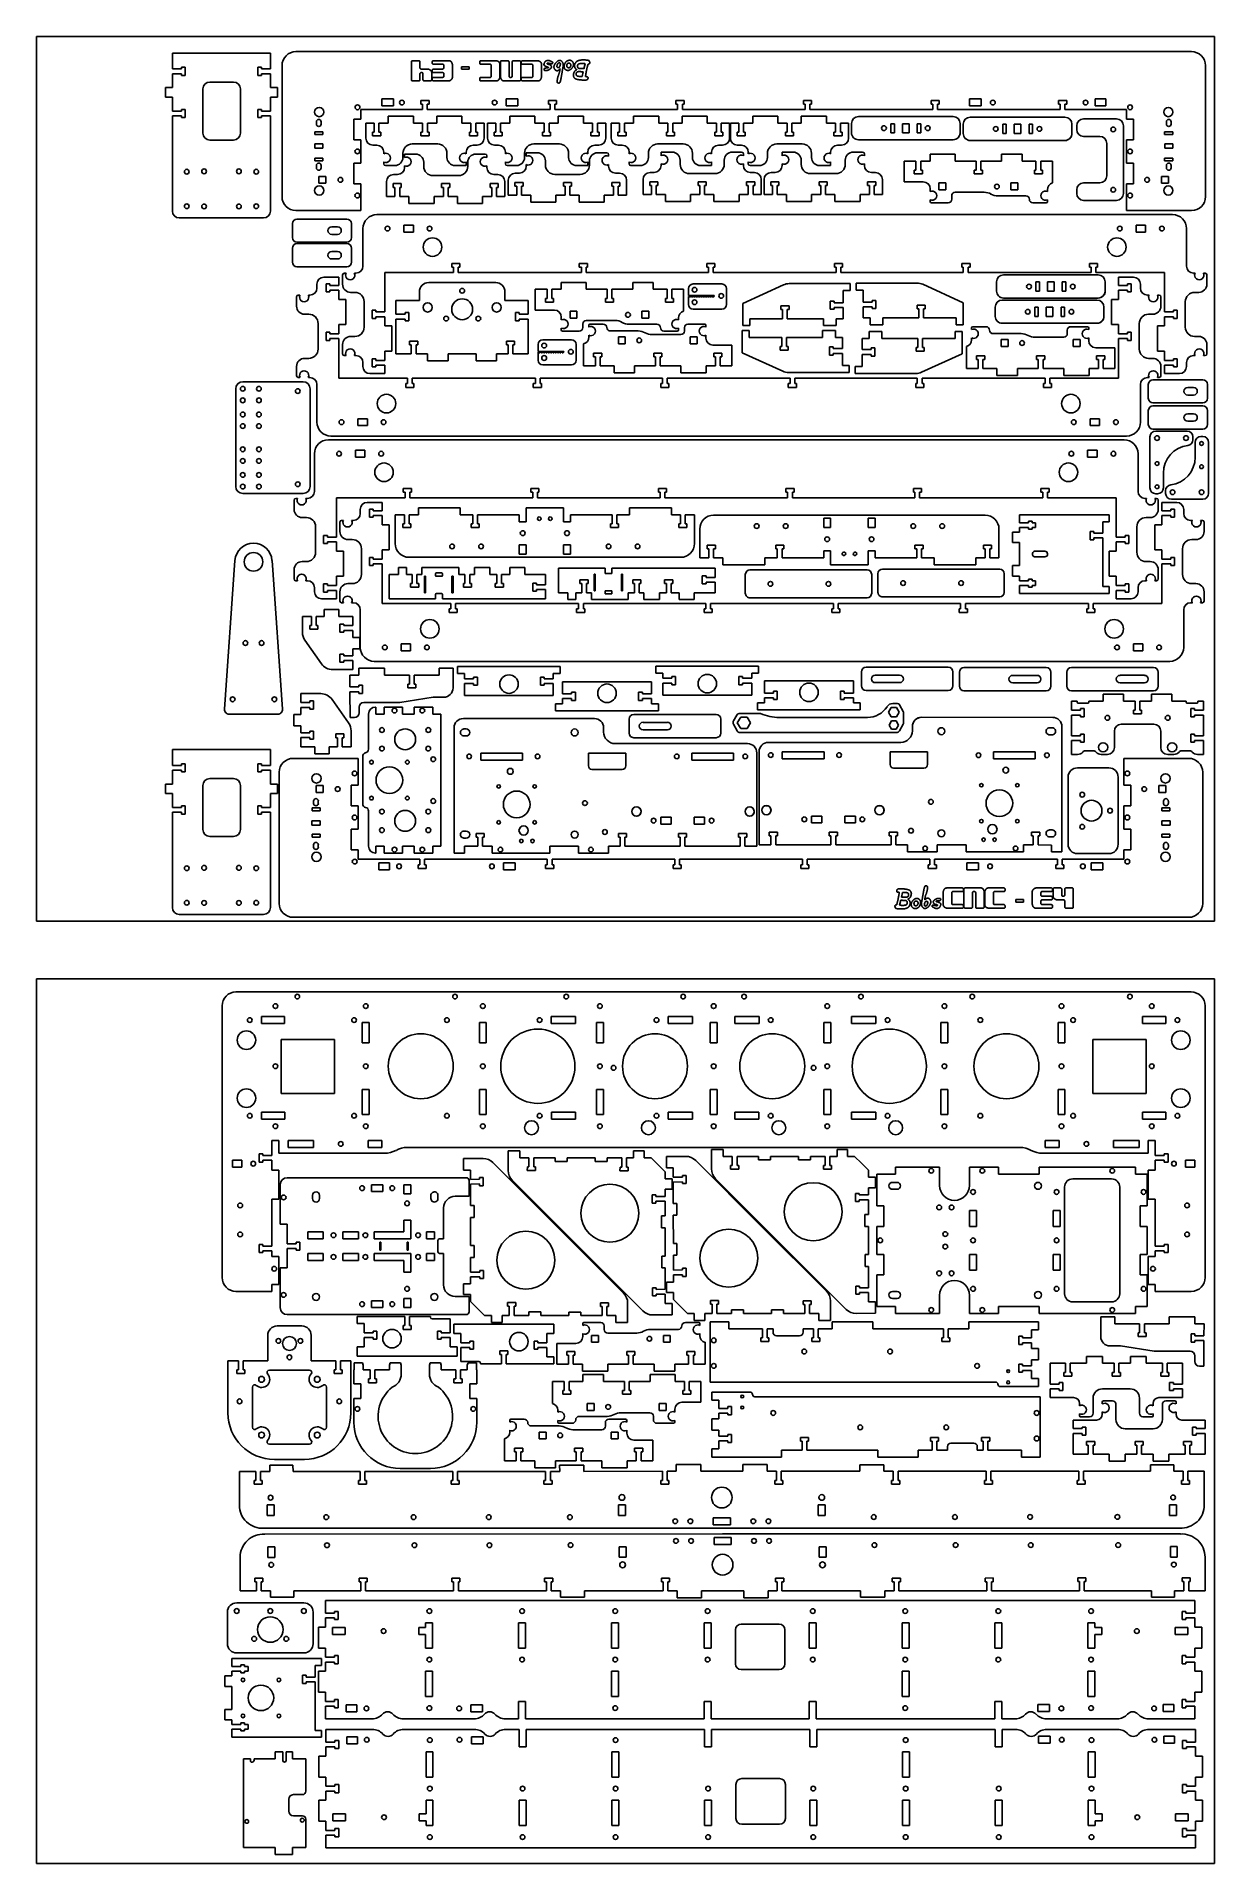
# Model space of a CAD drawing. Header units: millimetres. Extents: x -2 to 1014, y -223 to 1352.
import ezdxf

# ---------------------------------------------------------------- set-up
doc = ezdxf.new("R2010")
doc.units = ezdxf.units.MM
doc.layers.get('0').update_dxf_attribs({"lineweight": 0})

msp = doc.modelspace()

# ---------------------------------------------------------------- linework, layer by layer
at = {"color": 7, "lineweight": -3}
for p, q in [((-2.2, 589.1), (-2.2, 1351.6)), ((1013.8, 1351.6), (-2.2, 1351.6)), ((221.5, 1338.6), (994, 1338.6)), ((1013.8, 1351.6), (1013.8, 589.1)), ((199.6, 1337.4), (114.9, 1337.4)), ((114.9, 1323.7), (114.9, 1337.4)), ((114.9, 1323.7), (122.7, 1323.7)), ((122.7, 1323.7), (122.7, 1325.1)), ((122.7, 1325.1), (125.9, 1325.1)), ((125.9, 1325.1), (125.9, 1318.1)), ((188.6, 1325.1), (188.6, 1318.1)), ((191.8, 1325.1), (188.6, 1325.1)), ((191.8, 1323.7), (191.8, 1325.1)), ((199.6, 1323.7), (191.8, 1323.7)), ((199.6, 1323.7), (199.6, 1337.4)), ((209.5, 1213.6), (209.5, 1326.6)), ((321.1, 1329.8), (321.1, 1314.3)), ((327.5, 1330.8), (322, 1330.8)), ((328.5, 1324.5), (328.5, 1329.8)), ((334.9, 1323.6), (329.4, 1323.6)), ((339, 1329.8), (339, 1328.7)), ((353.6, 1330.8), (340, 1330.8)), ((340, 1327.7), (348.2, 1327.7)), ((348.2, 1323.6), (340, 1323.6)), ((349, 1326.8), (349, 1324.5)), ((356.5, 1316.3), (356.5, 1327)), ((364.2, 1323.4), (364.2, 1325.6)), ((364.2, 1325.6), (370.9, 1325.6)), ((370.9, 1323.4), (364.2, 1323.4)), ((370.9, 1325.6), (370.9, 1323.4)), ((380, 1328.7), (380, 1329.8)), ((380.9, 1330.8), (393.8, 1330.8)), ((389.1, 1327.7), (381, 1327.7)), ((390, 1317.3), (390, 1326.8)), ((397.5, 1327.9), (397.5, 1317.1)), ((397.9, 1329.8), (397.9, 1316.9)), ((404.3, 1330.8), (398.9, 1330.8)), ((405.3, 1317.3), (405.3, 1329.8)), ((408, 1329.8), (408, 1317.3)), ((414.4, 1330.8), (409, 1330.8)), ((415.4, 1314.3), (415.4, 1329.8)), ((415.8, 1328.7), (415.8, 1329.8)), ((416.8, 1330.8), (429.7, 1330.8)), ((425, 1327.7), (416.9, 1327.7)), ((425.9, 1317.3), (425.9, 1326.8)), ((433.3, 1327.9), (433.3, 1317.1)), ((469.9, 1323.9), (470.9, 1328.2)), ((473.6, 1327.9), (473.5, 1327.9)), ((1006, 1213.6), (1006, 1326.6)), ((114.9, 1307.6), (108.9, 1307.6)), ((108.9, 1299.4), (108.9, 1307.6)), ((122.7, 1319.6), (114.9, 1319.6)), ((114.9, 1307.6), (114.9, 1319.6)), ((122.7, 1318.1), (122.7, 1319.6)), ((125.9, 1318.1), (122.7, 1318.1)), ((147.3, 1312.4), (167.7, 1312.4)), ((188.6, 1318.1), (191.8, 1318.1)), ((191.8, 1319.6), (199.6, 1319.6)), ((191.8, 1318.1), (191.8, 1319.6)), ((199.6, 1307.6), (199.6, 1319.6)), ((205.6, 1307.6), (199.6, 1307.6)), ((205.6, 1299.4), (205.6, 1307.6)), ((322.1, 1313.3), (327.4, 1313.3)), ((328.5, 1314.3), (328.5, 1319.6)), ((329.4, 1320.5), (330.2, 1320.5)), ((331.1, 1319.6), (331.1, 1314.3)), ((332.2, 1313.3), (337.5, 1313.3)), ((338.6, 1314.3), (338.6, 1320.7)), ((339, 1322.6), (339, 1321.5)), ((339, 1315.4), (339, 1314.3)), ((340, 1320.5), (348.2, 1320.5)), ((348.2, 1316.4), (340, 1316.4)), ((340, 1313.3), (352.7, 1313.3)), ((349, 1319.5), (349, 1317.3)), ((380, 1314.3), (380, 1315.4)), ((380.9, 1316.4), (389.1, 1316.4)), ((394.7, 1313.3), (381, 1313.3)), ((400.8, 1313.3), (414.4, 1313.3)), ((407.1, 1316.4), (406.2, 1316.4)), ((415.8, 1314.3), (415.8, 1315.4)), ((416.8, 1316.4), (425, 1316.4)), ((430.5, 1313.3), (416.9, 1313.3)), ((468.3, 1317.3), (469.3, 1321.2)), ((108.9, 1299.4), (114.9, 1299.4)), ((114.9, 1287.4), (114.9, 1299.4)), ((141.3, 1268.4), (141.3, 1306.4)), ((173.7, 1268.4), (173.7, 1306.4)), ((199.6, 1299.4), (205.6, 1299.4)), ((199.6, 1287.4), (199.6, 1299.4)), ((295.6, 1297.8), (295.6, 1291.8)), ((305.6, 1297.8), (295.6, 1297.8)), ((295.6, 1291.8), (305.6, 1291.8)), ((305.6, 1291.8), (305.6, 1297.8)), ((305.6, 1291.8), (305.6, 1297.8)), ((329.3, 1296.6), (336.3, 1296.6)), ((329.3, 1293.4), (329.3, 1296.6)), ((330.7, 1293.4), (329.3, 1293.4)), ((330.7, 1293.4), (330.7, 1288.6)), ((336.3, 1293.4), (334.8, 1293.4)), ((334.8, 1288.6), (334.8, 1293.4)), ((336.3, 1296.6), (336.3, 1293.4)), ((402.9, 1297.8), (412.9, 1297.8)), ((402.9, 1291.8), (402.9, 1297.8)), ((412.9, 1291.8), (402.9, 1291.8)), ((412.9, 1297.8), (412.9, 1291.8)), ((439.3, 1293.4), (439.3, 1296.6)), ((439.3, 1296.6), (446.3, 1296.6)), ((440.7, 1293.4), (439.3, 1293.4)), ((440.7, 1293.4), (440.7, 1288.6)), ((446.3, 1293.4), (444.8, 1293.4)), ((444.8, 1288.6), (444.8, 1293.4)), ((446.3, 1296.6), (446.3, 1293.4)), ((549.3, 1293.4), (549.3, 1296.6)), ((549.3, 1296.6), (556.3, 1296.6)), ((550.7, 1293.4), (549.3, 1293.4)), ((550.7, 1293.4), (550.7, 1288.6)), ((556.3, 1293.4), (554.8, 1293.4)), ((554.8, 1288.6), (554.8, 1293.4)), ((556.3, 1296.6), (556.3, 1293.4)), ((659.3, 1296.6), (666.3, 1296.6)), ((659.3, 1293.4), (659.3, 1296.6)), ((660.7, 1293.4), (659.3, 1293.4)), ((660.7, 1288.6), (660.7, 1293.4)), ((666.3, 1293.4), (664.8, 1293.4)), ((664.8, 1293.4), (664.8, 1288.6)), ((666.3, 1296.6), (666.3, 1293.4)), ((769.3, 1296.6), (776.3, 1296.6)), ((769.3, 1293.4), (769.3, 1296.6)), ((770.7, 1293.4), (769.3, 1293.4)), ((770.7, 1288.6), (770.7, 1293.4)), ((776.3, 1293.4), (774.8, 1293.4)), ((774.8, 1293.4), (774.8, 1288.6)), ((776.3, 1296.6), (776.3, 1293.4)), ((812.6, 1297.8), (802.6, 1297.8)), ((802.6, 1297.8), (802.6, 1291.8)), ((802.6, 1291.8), (812.6, 1291.8)), ((812.6, 1291.8), (812.6, 1297.8)), ((879.3, 1293.4), (879.3, 1296.6)), ((879.3, 1296.6), (886.3, 1296.6)), ((880.7, 1293.4), (879.3, 1293.4)), ((880.7, 1288.6), (880.7, 1293.4)), ((886.3, 1293.4), (884.8, 1293.4)), ((884.8, 1293.4), (884.8, 1288.6)), ((886.3, 1296.6), (886.3, 1293.4)), ((910.8, 1297.8), (910.8, 1291.8)), ((910.8, 1297.8), (910.8, 1291.8)), ((910.8, 1297.8), (920, 1297.8)), ((920, 1291.8), (910.8, 1291.8)), ((920, 1291.8), (920, 1297.8)), ((122.7, 1287.4), (114.9, 1287.4)), ((114.9, 1283.3), (122.7, 1283.3)), ((114.9, 1201.2), (114.9, 1283.3)), ((122.7, 1288.8), (122.7, 1287.4)), ((125.9, 1288.8), (122.7, 1288.8)), ((122.7, 1283.3), (122.7, 1281.8)), ((122.7, 1281.8), (125.9, 1281.8)), ((125.9, 1281.8), (125.9, 1288.8)), ((188.6, 1281.8), (188.6, 1288.8)), ((188.6, 1288.8), (191.8, 1288.8)), ((191.8, 1281.8), (188.6, 1281.8)), ((191.8, 1288.8), (191.8, 1287.4)), ((191.8, 1287.4), (199.6, 1287.4)), ((199.6, 1283.3), (191.8, 1283.3)), ((191.8, 1283.3), (191.8, 1281.8)), ((199.6, 1201.2), (199.6, 1283.3)), ((239.2, 1278.1), (239.2, 1276.1)), ((243.3, 1276.1), (243.3, 1278.1)), ((271.5, 1280.5), (271.5, 1262.6)), ((271.5, 1280.5), (277.6, 1280.5)), ((277.6, 1288.6), (277.6, 1280.5)), ((330.7, 1288.6), (277.6, 1288.6)), ((281.8, 1276.9), (289, 1276.9)), ((281.8, 1264), (281.8, 1276.9)), ((289, 1276.9), (289, 1269.1)), ((293.1, 1276.9), (301.1, 1276.9)), ((293.1, 1269.1), (293.1, 1276.9)), ((301.1, 1282.9), (322.8, 1282.9)), ((301.1, 1276.9), (301.1, 1282.9)), ((322.8, 1282.9), (322.8, 1276.9)), ((322.8, 1276.9), (330.8, 1276.9)), ((330.8, 1276.9), (330.8, 1269.1)), ((440.7, 1288.6), (334.8, 1288.6)), ((334.9, 1276.9), (342.9, 1276.9)), ((334.9, 1269.1), (334.9, 1276.9)), ((342.9, 1282.9), (364.5, 1282.9)), ((342.9, 1276.9), (342.9, 1282.9)), ((364.5, 1282.9), (364.5, 1276.9)), ((364.5, 1276.9), (372.5, 1276.9)), ((372.5, 1276.9), (372.5, 1269.1)), ((376.6, 1276.9), (383.8, 1276.9)), ((376.6, 1269.1), (376.6, 1276.9)), ((383.8, 1276.9), (383.8, 1264)), ((386.7, 1276.9), (393.9, 1276.9)), ((386.7, 1264), (386.7, 1276.9)), ((393.9, 1276.9), (393.9, 1269.1)), ((398, 1276.9), (406, 1276.9)), ((398, 1269.1), (398, 1276.9)), ((406, 1282.9), (427.7, 1282.9)), ((406, 1276.9), (406, 1282.9)), ((427.7, 1282.9), (427.7, 1276.9)), ((427.7, 1276.9), (435.7, 1276.9)), ((435.7, 1276.9), (435.7, 1269.1)), ((439.8, 1276.9), (447.8, 1276.9)), ((439.8, 1269.1), (439.8, 1276.9)), ((550.7, 1288.6), (444.8, 1288.6)), ((447.8, 1282.9), (469.4, 1282.9)), ((447.8, 1276.9), (447.8, 1282.9)), ((469.4, 1282.9), (469.4, 1276.9)), ((469.4, 1276.9), (477.4, 1276.9)), ((477.4, 1276.9), (477.4, 1269.1)), ((481.5, 1276.9), (488.7, 1276.9)), ((481.5, 1269.1), (481.5, 1276.9)), ((488.7, 1276.9), (488.7, 1264)), ((493.5, 1276.9), (500.7, 1276.9)), ((493.5, 1264), (493.5, 1276.9)), ((500.7, 1276.9), (500.7, 1269.1)), ((504.8, 1276.9), (512.8, 1276.9)), ((504.8, 1269.1), (504.8, 1276.9)), ((512.8, 1282.9), (534.4, 1282.9)), ((512.8, 1276.9), (512.8, 1282.9)), ((534.4, 1282.9), (534.4, 1276.9)), ((534.4, 1276.9), (542.4, 1276.9)), ((542.4, 1276.9), (542.4, 1269.1)), ((546.5, 1276.9), (554.5, 1276.9)), ((546.5, 1269.1), (546.5, 1276.9)), ((554.5, 1282.9), (576.2, 1282.9)), ((554.5, 1276.9), (554.5, 1282.9)), ((554.8, 1288.6), (660.7, 1288.6)), ((576.2, 1282.9), (576.2, 1276.9)), ((576.2, 1276.9), (584.2, 1276.9)), ((584.2, 1276.9), (584.2, 1269.1)), ((588.3, 1276.9), (595.5, 1276.9)), ((588.3, 1269.1), (588.3, 1276.9)), ((595.5, 1276.9), (595.5, 1264)), ((596.2, 1276.9), (603.4, 1276.9)), ((596.2, 1264), (596.2, 1276.9)), ((603.4, 1276.9), (603.4, 1269.1)), ((607.5, 1276.9), (615.5, 1276.9)), ((607.5, 1269.1), (607.5, 1276.9)), ((615.5, 1282.9), (637.2, 1282.9)), ((615.5, 1276.9), (615.5, 1282.9)), ((637.2, 1282.9), (637.2, 1276.9)), ((637.2, 1276.9), (645.2, 1276.9)), ((645.2, 1276.9), (645.2, 1269.1)), ((649.3, 1276.9), (657.3, 1276.9)), ((649.3, 1269.1), (649.3, 1276.9)), ((657.3, 1282.9), (679, 1282.9)), ((657.3, 1276.9), (657.3, 1282.9)), ((664.8, 1288.6), (770.7, 1288.6)), ((679, 1282.9), (679, 1276.9)), ((679, 1276.9), (687, 1276.9)), ((687, 1276.9), (687, 1269.1)), ((691.1, 1276.9), (698.2, 1276.9)), ((691.1, 1269.1), (691.1, 1276.9)), ((698.2, 1276.9), (698.2, 1264)), ((700.7, 1268.6), (700.7, 1276.6)), ((706.7, 1282.6), (788.4, 1282.6)), ((734.7, 1276.5), (734.7, 1268.5)), ((737.7, 1276.5), (734.7, 1276.5)), ((737.7, 1268.5), (737.7, 1276.5)), ((744.7, 1276.5), (744.7, 1268.5)), ((750.4, 1276.5), (744.7, 1276.5)), ((750.4, 1268.5), (750.4, 1276.5)), ((757.4, 1276.5), (757.4, 1268.5)), ((760.4, 1276.5), (757.4, 1276.5)), ((760.4, 1268.5), (760.4, 1276.5)), ((774.8, 1288.6), (880.7, 1288.6)), ((794.4, 1276.6), (794.4, 1268.6)), ((797.1, 1268), (797.1, 1276)), ((803.1, 1282), (884.8, 1282)), ((831.1, 1276), (831.1, 1268)), ((834.1, 1276), (831.1, 1276)), ((834.1, 1268), (834.1, 1276)), ((841.1, 1276), (841.1, 1268)), ((846.8, 1276), (841.1, 1276)), ((846.8, 1268), (846.8, 1276)), ((853.8, 1276), (853.8, 1268)), ((856.8, 1276), (853.8, 1276)), ((856.8, 1268), (856.8, 1276)), ((884.8, 1288.6), (938, 1288.6)), ((890.8, 1276), (890.8, 1268)), ((900.9, 1280.7), (929.2, 1280.7)), ((938, 1288.6), (938, 1280.5)), ((944, 1280.5), (938, 1280.5)), ((944, 1280.5), (944, 1262.6)), ((972.3, 1276.1), (972.3, 1278.1)), ((976.4, 1278.1), (976.4, 1276.1)), ((167.7, 1262.4), (147.3, 1262.4)), ((237.8, 1269.6), (237.8, 1267.1)), ((237.8, 1269.6), (244.8, 1269.6)), ((244.8, 1267.1), (237.8, 1267.1)), ((244.8, 1267.1), (244.8, 1269.6)), ((277.5, 1262.6), (271.5, 1262.6)), ((277.5, 1262.6), (277.5, 1242.5)), ((287.6, 1269.1), (287.6, 1265.9)), ((289, 1269.1), (287.6, 1269.1)), ((287.6, 1265.9), (294.6, 1265.9)), ((294.6, 1269.1), (293.1, 1269.1)), ((294.6, 1265.9), (294.6, 1269.1)), ((329.3, 1269.1), (329.3, 1265.9)), ((330.8, 1269.1), (329.3, 1269.1)), ((329.3, 1265.9), (336.3, 1265.9)), ((336.3, 1269.1), (334.9, 1269.1)), ((336.3, 1265.9), (336.3, 1269.1)), ((371.1, 1269.1), (371.1, 1265.9)), ((372.5, 1269.1), (371.1, 1269.1)), ((371.1, 1265.9), (378.1, 1265.9)), ((378.1, 1269.1), (376.6, 1269.1)), ((378.1, 1265.9), (378.1, 1269.1)), ((392.4, 1269.1), (392.4, 1265.9)), ((393.9, 1269.1), (392.4, 1269.1)), ((392.4, 1265.9), (399.4, 1265.9)), ((399.4, 1269.1), (398, 1269.1)), ((399.4, 1265.9), (399.4, 1269.1)), ((434.2, 1269.1), (434.2, 1265.9)), ((435.7, 1269.1), (434.2, 1269.1)), ((434.2, 1265.9), (441.2, 1265.9)), ((441.2, 1269.1), (439.8, 1269.1)), ((441.2, 1265.9), (441.2, 1269.1)), ((476, 1269.1), (476, 1265.9)), ((477.4, 1269.1), (476, 1269.1)), ((476, 1265.9), (483, 1265.9)), ((483, 1269.1), (481.5, 1269.1)), ((483, 1265.9), (483, 1269.1)), ((499.2, 1269.1), (499.2, 1265.9)), ((500.7, 1269.1), (499.2, 1269.1)), ((499.2, 1265.9), (506.2, 1265.9)), ((506.2, 1269.1), (504.8, 1269.1)), ((506.2, 1265.9), (506.2, 1269.1)), ((541, 1269.1), (541, 1265.9)), ((542.4, 1269.1), (541, 1269.1)), ((541, 1265.9), (548, 1265.9)), ((548, 1269.1), (546.5, 1269.1)), ((548, 1265.9), (548, 1269.1)), ((582.7, 1269.1), (582.7, 1265.9)), ((584.2, 1269.1), (582.7, 1269.1)), ((582.7, 1265.9), (589.7, 1265.9)), ((589.7, 1269.1), (588.3, 1269.1)), ((589.7, 1265.9), (589.7, 1269.1)), ((602, 1269.1), (602, 1265.9)), ((603.4, 1269.1), (602, 1269.1)), ((602, 1265.9), (609, 1265.9)), ((609, 1269.1), (607.5, 1269.1)), ((609, 1265.9), (609, 1269.1)), ((643.7, 1269.1), (643.7, 1265.9)), ((645.2, 1269.1), (643.7, 1269.1)), ((643.7, 1265.9), (650.7, 1265.9)), ((650.7, 1269.1), (649.3, 1269.1)), ((650.7, 1265.9), (650.7, 1269.1)), ((685.5, 1269.1), (685.5, 1265.9)), ((687, 1269.1), (685.5, 1269.1)), ((685.5, 1265.9), (692.5, 1265.9)), ((692.5, 1269.1), (691.1, 1269.1)), ((692.5, 1265.9), (692.5, 1269.1)), ((788.4, 1262.6), (706.7, 1262.6)), ((734.7, 1268.5), (737.7, 1268.5)), ((744.7, 1268.5), (750.4, 1268.5)), ((757.4, 1268.5), (760.4, 1268.5)), ((884.8, 1262), (803.1, 1262)), ((831.1, 1268), (834.1, 1268)), ((841.1, 1268), (846.8, 1268)), ((853.8, 1268), (856.8, 1268)), ((894.9, 1274.7), (894.9, 1271.5)), ((900.9, 1265.5), (914.9, 1265.5)), ((935.2, 1216.4), (935.2, 1274.7)), ((938, 1262.6), (944, 1262.6)), ((938, 1262.6), (938, 1242.5)), ((970.7, 1267.1), (970.7, 1269.6)), ((977.7, 1269.6), (970.7, 1269.6)), ((970.7, 1267.1), (977.7, 1267.1)), ((977.7, 1269.6), (977.7, 1267.1)), ((237.7, 1259.1), (237.7, 1255.4)), ((244.7, 1259.1), (237.7, 1259.1)), ((237.7, 1255.4), (244.7, 1255.4)), ((237.8, 1246.9), (237.8, 1244.4)), ((237.8, 1246.9), (244.8, 1246.9)), ((244.8, 1244.4), (237.8, 1244.4)), ((244.7, 1255.4), (244.7, 1259.1)), ((244.8, 1244.4), (244.8, 1246.9)), ((291.3, 1258), (287.8, 1258)), ((297.3, 1250.6), (297.3, 1252)), ((313.8, 1251), (313.8, 1247.4)), ((315.2, 1250.3), (324.7, 1250.3)), ((315.2, 1247.3), (315.2, 1250.3)), ((343.8, 1259), (321.8, 1259)), ((351.8, 1247.4), (351.8, 1251)), ((368.3, 1252), (368.3, 1250.6)), ((377.8, 1258), (374.3, 1258)), ((376.7, 1250.3), (384.7, 1250.3)), ((386.2, 1248.8), (386.2, 1247.3)), ((396.2, 1258), (392.7, 1258)), ((402.2, 1250.6), (402.2, 1252)), ((418.7, 1251), (418.7, 1247.4)), ((420.2, 1251.4), (429.7, 1251.4)), ((420.2, 1248.4), (420.2, 1251.4)), ((448.7, 1259), (426.7, 1259)), ((436.7, 1244.4), (436.7, 1240.8)), ((456.7, 1247.4), (456.7, 1251)), ((473.2, 1252), (473.2, 1250.6)), ((474.7, 1240.8), (474.7, 1244.4)), ((482.7, 1258), (479.2, 1258)), ((481.7, 1251.4), (489.7, 1251.4)), ((491.2, 1249.9), (491.2, 1248.4)), ((503, 1258), (499.5, 1258)), ((509, 1250.6), (509, 1252)), ((525.5, 1251), (525.5, 1247.4)), ((555.5, 1259), (533.5, 1259)), ((536.4, 1252), (545.9, 1252)), ((536.4, 1248.9), (536.4, 1252)), ((552.9, 1245), (552.9, 1241.4)), ((563.5, 1247.4), (563.5, 1251)), ((580, 1252), (580, 1250.6)), ((589.5, 1258), (586, 1258)), ((590.9, 1241.4), (590.9, 1245)), ((597.9, 1252), (605.9, 1252)), ((605.7, 1258), (602.2, 1258)), ((607.4, 1250.5), (607.4, 1248.9)), ((611.7, 1250.6), (611.7, 1252)), ((628.2, 1251), (628.2, 1247.4)), ((658.2, 1259), (636.2, 1259)), ((640.8, 1252), (650.3, 1252)), ((640.8, 1248.9), (640.8, 1252)), ((657.3, 1245), (657.3, 1241.4)), ((666.2, 1247.4), (666.2, 1251)), ((682.7, 1252), (682.7, 1250.6)), ((692.2, 1258), (688.7, 1258)), ((695.3, 1241.4), (695.3, 1245)), ((702.3, 1252), (710.3, 1252)), ((711.8, 1250.5), (711.8, 1248.9)), ((756.3, 1244.3), (746.1, 1244.3)), ((746.1, 1226.4), (746.1, 1244.3)), ((756.3, 1236.5), (756.3, 1244.3)), ((768.4, 1244.3), (760.4, 1244.3)), ((760.4, 1244.3), (760.4, 1236.5)), ((768.4, 1250.3), (790.1, 1250.3)), ((768.4, 1250.3), (768.4, 1244.3)), ((790.1, 1244.3), (790.1, 1250.3)), ((808.1, 1244.3), (790.1, 1244.3)), ((808.1, 1236.5), (808.1, 1244.3)), ((830.2, 1244.3), (812.2, 1244.3)), ((812.2, 1244.3), (812.2, 1236.5)), ((847.8, 1250.3), (830.2, 1250.3)), ((830.2, 1250.3), (830.2, 1244.3)), ((847.8, 1244.3), (847.8, 1250.3)), ((859.8, 1244.3), (847.8, 1244.3)), ((859.8, 1236.5), (859.8, 1244.3)), ((874.1, 1244.3), (863.9, 1244.3)), ((863.9, 1244.3), (863.9, 1236.5)), ((874.1, 1225.4), (874.1, 1244.3)), ((920.9, 1231.5), (920.9, 1259.5)), ((970.7, 1244.4), (970.7, 1246.9)), ((977.7, 1246.9), (970.7, 1246.9)), ((970.7, 1244.4), (977.7, 1244.4)), ((970.8, 1255.4), (970.8, 1259.1)), ((970.8, 1259.1), (977.8, 1259.1)), ((977.8, 1255.4), (970.8, 1255.4)), ((977.7, 1246.9), (977.7, 1244.4)), ((977.8, 1259.1), (977.8, 1255.4)), ((239.2, 1240.5), (239.2, 1238.4)), ((241.4, 1225.1), (241.4, 1231.1)), ((247.4, 1231.1), (241.4, 1231.1)), ((243.3, 1238.4), (243.3, 1240.5)), ((247.4, 1231.1), (247.4, 1225.1)), ((271.5, 1242.5), (271.5, 1224.6)), ((271.5, 1242.5), (277.5, 1242.5)), ((297.3, 1241.9), (297.3, 1243.5)), ((306.8, 1240.4), (298.8, 1240.4)), ((305.7, 1232.7), (309.2, 1232.7)), ((315.2, 1238.7), (315.2, 1240.1)), ((331.7, 1243.3), (331.7, 1239.7)), ((339.7, 1231.7), (361.7, 1231.7)), ((368.3, 1240.4), (358.8, 1240.4)), ((368.3, 1243.5), (368.3, 1240.4)), ((369.7, 1239.7), (369.7, 1243.3)), ((386.2, 1240.1), (386.2, 1238.7)), ((392.2, 1232.7), (395.7, 1232.7)), ((402.2, 1241.9), (402.2, 1243.5)), ((411.7, 1240.4), (403.7, 1240.4)), ((410.7, 1233.8), (414.2, 1233.8)), ((420.2, 1239.8), (420.2, 1241.2)), ((444.7, 1232.8), (466.7, 1232.8)), ((473.2, 1240.4), (463.7, 1240.4)), ((473.2, 1243.5), (473.2, 1240.4)), ((491.2, 1241.2), (491.2, 1239.8)), ((497.2, 1233.8), (500.7, 1233.8)), ((509, 1241.9), (509, 1243.5)), ((518.5, 1240.4), (510.5, 1240.4)), ((520.9, 1215.5), (520.9, 1228.4)), ((526.9, 1234.4), (530.4, 1234.4)), ((536.4, 1240.4), (536.4, 1241.8)), ((560.9, 1233.4), (582.9, 1233.4)), ((580, 1240.4), (570.5, 1240.4)), ((580, 1243.5), (580, 1240.4)), ((607.4, 1241.8), (607.4, 1240.4)), ((611.7, 1241.9), (611.7, 1243.5)), ((621.2, 1240.4), (613.2, 1240.4)), ((613.4, 1234.4), (616.9, 1234.4)), ((622.9, 1228.4), (622.9, 1215.5)), ((625.3, 1215.5), (625.3, 1228.4)), ((631.3, 1234.4), (634.8, 1234.4)), ((640.8, 1240.4), (640.8, 1241.8)), ((665.3, 1233.4), (687.3, 1233.4)), ((682.7, 1240.4), (673.2, 1240.4)), ((682.7, 1243.5), (682.7, 1240.4)), ((711.8, 1241.8), (711.8, 1240.4)), ((717.8, 1234.4), (721.3, 1234.4)), ((727.3, 1228.4), (727.3, 1215.5)), ((754.8, 1233.3), (754.8, 1236.5)), ((754.8, 1236.5), (756.3, 1236.5)), ((761.8, 1233.3), (754.8, 1233.3)), ((760.4, 1236.5), (761.8, 1236.5)), ((761.8, 1236.5), (761.8, 1233.3)), ((806.6, 1233.3), (806.6, 1236.5)), ((806.6, 1236.5), (808.1, 1236.5)), ((813.6, 1233.3), (806.6, 1233.3)), ((812.2, 1236.5), (813.6, 1236.5)), ((813.6, 1236.5), (813.6, 1233.3)), ((858.4, 1233.3), (858.4, 1236.5)), ((858.4, 1236.5), (859.8, 1236.5)), ((865.4, 1233.3), (858.4, 1233.3)), ((863.9, 1236.5), (865.4, 1236.5)), ((865.4, 1236.5), (865.4, 1233.3)), ((944, 1242.5), (938, 1242.5)), ((944, 1242.5), (944, 1224.6)), ((968.1, 1231.1), (968.1, 1225.1)), ((968.1, 1231.1), (974.1, 1231.1)), ((972.3, 1238.4), (972.3, 1240.5)), ((974.1, 1225.1), (974.1, 1231.1)), ((976.4, 1240.5), (976.4, 1238.4)), ((247.4, 1225.1), (241.4, 1225.1)), ((277.5, 1224.6), (271.5, 1224.6)), ((277.5, 1224.6), (277.5, 1201.6)), ((299.7, 1213.8), (299.7, 1226.7)), ((306.9, 1213.8), (299.7, 1213.8)), ((305.4, 1224.8), (305.4, 1221.6)), ((312.4, 1224.8), (305.4, 1224.8)), ((305.4, 1221.6), (306.9, 1221.6)), ((306.9, 1221.6), (306.9, 1213.8)), ((311, 1221.6), (312.4, 1221.6)), ((311, 1213.8), (311, 1221.6)), ((319, 1213.8), (311, 1213.8)), ((312.4, 1221.6), (312.4, 1224.8)), ((319, 1207.8), (319, 1213.8)), ((340.7, 1213.8), (340.7, 1207.8)), ((348.7, 1213.8), (340.7, 1213.8)), ((347.2, 1224.8), (347.2, 1221.6)), ((354.2, 1224.8), (347.2, 1224.8)), ((347.2, 1221.6), (348.7, 1221.6)), ((348.7, 1221.6), (348.7, 1213.8)), ((352.8, 1221.6), (354.2, 1221.6)), ((352.8, 1213.8), (352.8, 1221.6)), ((360.8, 1213.8), (352.8, 1213.8)), ((354.2, 1221.6), (354.2, 1224.8)), ((360.8, 1207.8), (360.8, 1213.8)), ((382.4, 1213.8), (382.4, 1207.8)), ((390.4, 1213.8), (382.4, 1213.8)), ((389, 1224.8), (389, 1221.6)), ((396, 1224.8), (389, 1224.8)), ((389, 1221.6), (390.4, 1221.6)), ((390.4, 1221.6), (390.4, 1213.8)), ((394.5, 1221.6), (396, 1221.6)), ((394.5, 1213.8), (394.5, 1221.6)), ((401.7, 1213.8), (394.5, 1213.8)), ((396, 1221.6), (396, 1224.8)), ((401.7, 1226.7), (401.7, 1213.8)), ((404.7, 1214.9), (404.7, 1227.8)), ((411.9, 1214.9), (404.7, 1214.9)), ((410.4, 1225.9), (410.4, 1222.7)), ((417.4, 1225.9), (410.4, 1225.9)), ((410.4, 1222.7), (411.9, 1222.7)), ((411.9, 1222.7), (411.9, 1214.9)), ((416, 1222.7), (417.4, 1222.7)), ((416, 1214.9), (416, 1222.7)), ((424, 1214.9), (416, 1214.9)), ((417.4, 1222.7), (417.4, 1225.9)), ((424, 1208.9), (424, 1214.9)), ((445.7, 1214.9), (445.7, 1208.9)), ((453.7, 1214.9), (445.7, 1214.9)), ((452.2, 1225.9), (452.2, 1222.7)), ((459.2, 1225.9), (452.2, 1225.9)), ((452.2, 1222.7), (453.7, 1222.7)), ((453.7, 1222.7), (453.7, 1214.9)), ((457.8, 1222.7), (459.2, 1222.7)), ((457.8, 1214.9), (457.8, 1222.7)), ((465.8, 1214.9), (457.8, 1214.9)), ((459.2, 1222.7), (459.2, 1225.9)), ((465.8, 1208.9), (465.8, 1214.9)), ((487.4, 1214.9), (487.4, 1208.9)), ((495.4, 1214.9), (487.4, 1214.9)), ((494, 1225.9), (494, 1222.7)), ((501, 1225.9), (494, 1225.9)), ((494, 1222.7), (495.4, 1222.7)), ((495.4, 1222.7), (495.4, 1214.9)), ((499.5, 1222.7), (501, 1222.7)), ((499.5, 1214.9), (499.5, 1222.7)), ((506.7, 1214.9), (499.5, 1214.9)), ((501, 1222.7), (501, 1225.9)), ((506.7, 1227.8), (506.7, 1214.9)), ((528.1, 1215.5), (520.9, 1215.5)), ((526.7, 1226.5), (526.7, 1223.3)), ((533.7, 1226.5), (526.7, 1226.5)), ((526.7, 1223.3), (528.1, 1223.3)), ((528.1, 1223.3), (528.1, 1215.5)), ((532.2, 1223.3), (533.7, 1223.3)), ((532.2, 1215.5), (532.2, 1223.3)), ((540.2, 1215.5), (532.2, 1215.5)), ((533.7, 1223.3), (533.7, 1226.5)), ((540.2, 1209.5), (540.2, 1215.5)), ((561.9, 1215.5), (561.9, 1209.5)), ((569.9, 1215.5), (561.9, 1215.5)), ((568.4, 1226.5), (568.4, 1223.3)), ((575.4, 1226.5), (568.4, 1226.5)), ((568.4, 1223.3), (569.9, 1223.3)), ((569.9, 1223.3), (569.9, 1215.5)), ((574, 1223.3), (575.4, 1223.3)), ((574, 1215.5), (574, 1223.3)), ((582, 1215.5), (574, 1215.5)), ((575.4, 1223.3), (575.4, 1226.5)), ((582, 1209.5), (582, 1215.5)), ((603.7, 1215.5), (603.7, 1209.5)), ((611.7, 1215.5), (603.7, 1215.5)), ((610.2, 1226.5), (610.2, 1223.3)), ((617.2, 1226.5), (610.2, 1226.5)), ((610.2, 1223.3), (611.7, 1223.3)), ((611.7, 1223.3), (611.7, 1215.5)), ((615.8, 1223.3), (617.2, 1223.3)), ((615.8, 1215.5), (615.8, 1223.3)), ((622.9, 1215.5), (615.8, 1215.5)), ((617.2, 1223.3), (617.2, 1226.5)), ((632.5, 1215.5), (625.3, 1215.5)), ((631.1, 1226.5), (631.1, 1223.3)), ((638.1, 1226.5), (631.1, 1226.5)), ((631.1, 1223.3), (632.5, 1223.3)), ((632.5, 1223.3), (632.5, 1215.5)), ((636.6, 1223.3), (638.1, 1223.3)), ((636.6, 1215.5), (636.6, 1223.3)), ((644.6, 1215.5), (636.6, 1215.5)), ((638.1, 1223.3), (638.1, 1226.5)), ((644.6, 1209.5), (644.6, 1215.5)), ((666.3, 1215.5), (666.3, 1209.5)), ((674.3, 1215.5), (666.3, 1215.5)), ((672.8, 1226.5), (672.8, 1223.3)), ((679.8, 1226.5), (672.8, 1226.5)), ((672.8, 1223.3), (674.3, 1223.3)), ((674.3, 1223.3), (674.3, 1215.5)), ((678.4, 1223.3), (679.8, 1223.3)), ((678.4, 1215.5), (678.4, 1223.3)), ((686.4, 1215.5), (678.4, 1215.5)), ((679.8, 1223.3), (679.8, 1226.5)), ((686.4, 1209.5), (686.4, 1215.5)), ((708.1, 1215.5), (708.1, 1209.5)), ((716.1, 1215.5), (708.1, 1215.5)), ((714.6, 1226.5), (714.6, 1223.3)), ((721.6, 1226.5), (714.6, 1226.5)), ((714.6, 1223.3), (716.1, 1223.3)), ((716.1, 1223.3), (716.1, 1215.5)), ((720.2, 1223.3), (721.6, 1223.3)), ((720.2, 1215.5), (720.2, 1223.3)), ((727.3, 1215.5), (720.2, 1215.5)), ((721.6, 1223.3), (721.6, 1226.5)), ((746.1, 1226.4), (762.6, 1226.4)), ((768.6, 1220.4), (768.6, 1218)), ((776.1, 1225.4), (782.1, 1225.4)), ((776.1, 1225.4), (776.1, 1219.4)), ((776.1, 1219.4), (782.1, 1219.4)), ((782.1, 1225.4), (782.1, 1219.4)), ((787.1, 1211.3), (787.1, 1214.4)), ((790.1, 1217.4), (815.1, 1217.4)), ((826.9, 1214.2), (851.1, 1214.2)), ((838.1, 1225.4), (844.1, 1225.4)), ((838.1, 1219.4), (838.1, 1225.4)), ((838.1, 1219.4), (844.1, 1219.4)), ((844.1, 1219.4), (844.1, 1225.4)), ((869.6, 1218), (869.6, 1219.6)), ((894.9, 1219.5), (894.9, 1216.4)), ((914.9, 1225.5), (900.9, 1225.5)), ((938, 1224.6), (944, 1224.6)), ((938, 1224.6), (938, 1201.6)), ((968.1, 1225.1), (974.1, 1225.1)), ((277.5, 1201.6), (221.5, 1201.6)), ((977.6, 1198.1), (291.3, 1198.1)), ((340.7, 1207.8), (319, 1207.8)), ((382.4, 1207.8), (360.8, 1207.8)), ((445.7, 1208.9), (424, 1208.9)), ((487.4, 1208.9), (465.8, 1208.9)), ((561.9, 1209.5), (540.2, 1209.5)), ((603.7, 1209.5), (582, 1209.5)), ((666.3, 1209.5), (644.6, 1209.5)), ((708.1, 1209.5), (686.4, 1209.5)), ((768.6, 1210.8), (768.6, 1209.3)), ((769.6, 1208.3), (784.1, 1208.3)), ((857.1, 1208.3), (868.6, 1208.3)), ((869.6, 1209.3), (869.6, 1210.8)), ((900.9, 1210.4), (929.2, 1210.4)), ((938, 1201.6), (994, 1201.6)), ((120.9, 1195.2), (193.6, 1195.2)), ((218.4, 1178.3), (218.4, 1190.3)), ((265.4, 1194.3), (222.4, 1194.3)), ((257.4, 1187.5), (252.4, 1187.5)), ((269.4, 1190.3), (269.4, 1178.3)), ((279.3, 1153.6), (279.3, 1186.1)), ((314.6, 1189.1), (314.6, 1183.1)), ((314.6, 1189.1), (322.8, 1189.1)), ((314.6, 1183.1), (322.8, 1183.1)), ((322.8, 1183.1), (322.8, 1189.1)), ((946.1, 1189.1), (946.1, 1183.1)), ((954.3, 1189.1), (946.1, 1189.1)), ((954.3, 1183.1), (946.1, 1183.1)), ((954.3, 1183.1), (954.3, 1189.1)), ((989.6, 1153.6), (989.6, 1186.1)), ((218.4, 1157.1), (218.4, 1169.1)), ((222.4, 1174.3), (265.4, 1174.3)), ((265.4, 1173.1), (222.4, 1173.1)), ((252.4, 1181), (257.4, 1181)), ((257.4, 1166.4), (252.4, 1166.4)), ((269.4, 1169.1), (269.4, 1157.1)), ((222.4, 1153.1), (265.4, 1153.1)), ((252.4, 1159.9), (257.4, 1159.9)), ((355.9, 1152.9), (355.9, 1156.1)), ((355.9, 1156.1), (362.9, 1156.1)), ((357.4, 1152.9), (355.9, 1152.9)), ((357.4, 1152.9), (357.4, 1148.1)), ((362.9, 1152.9), (361.5, 1152.9)), ((361.5, 1148.1), (361.5, 1152.9)), ((362.9, 1156.1), (362.9, 1152.9)), ((465.9, 1152.9), (465.9, 1156.1)), ((465.9, 1156.1), (472.9, 1156.1)), ((467.7, 1152.9), (465.9, 1152.9)), ((467.7, 1152.9), (467.7, 1148.1)), ((472.9, 1152.9), (471.8, 1152.9)), ((471.8, 1148.1), (471.8, 1152.9)), ((472.9, 1156.1), (472.9, 1152.9)), ((575.9, 1152.9), (575.9, 1156.1)), ((575.9, 1156.1), (582.9, 1156.1)), ((577.4, 1152.9), (575.9, 1152.9)), ((577.4, 1152.9), (577.4, 1148.1)), ((582.9, 1152.9), (581.5, 1152.9)), ((581.5, 1148.1), (581.5, 1152.9)), ((582.9, 1156.1), (582.9, 1152.9)), ((685.9, 1156.1), (692.9, 1156.1)), ((685.9, 1152.9), (685.9, 1156.1)), ((687.4, 1152.9), (685.9, 1152.9)), ((687.4, 1148.1), (687.4, 1152.9)), ((692.9, 1152.9), (691.5, 1152.9)), ((691.5, 1152.9), (691.5, 1148.1)), ((692.9, 1156.1), (692.9, 1152.9)), ((795.9, 1156.1), (802.9, 1156.1)), ((795.9, 1152.9), (795.9, 1156.1)), ((797.1, 1152.9), (795.9, 1152.9)), ((797.1, 1148.1), (797.1, 1152.9)), ((802.9, 1152.9), (801.2, 1152.9)), ((801.2, 1152.9), (801.2, 1148.1)), ((802.9, 1156.1), (802.9, 1152.9)), ((905.9, 1152.9), (905.9, 1156.1)), ((905.9, 1156.1), (912.9, 1156.1)), ((907.4, 1152.9), (905.9, 1152.9)), ((907.4, 1148.1), (907.4, 1152.9)), ((912.9, 1152.9), (911.5, 1152.9)), ((911.5, 1152.9), (911.5, 1148.1)), ((912.9, 1156.1), (912.9, 1152.9)), ((239.6, 1138.2), (239.6, 1134.7)), ((258.5, 1144.2), (245.6, 1144.2)), ((247.5, 1131.5), (247.5, 1138.5)), ((247.5, 1138.5), (250.7, 1138.5)), ((250.7, 1138.5), (250.7, 1137.1)), ((250.7, 1137.1), (258.5, 1137.1)), ((258.5, 1137.1), (258.5, 1144.2)), ((261.7, 1138.1), (261.7, 1146.1)), ((263.2, 1147.6), (264.7, 1147.6)), ((271.9, 1147.6), (273.3, 1147.6)), ((357.4, 1148.1), (298.2, 1148.1)), ((298.2, 1148.1), (298.2, 1114.2)), ((393.8, 1139.5), (336, 1139.5)), ((467.7, 1148.1), (361.5, 1148.1)), ((450.2, 1139.7), (471.9, 1139.7)), ((450.2, 1139.7), (450.2, 1133.7)), ((577.4, 1148.1), (471.8, 1148.1)), ((471.9, 1133.7), (471.9, 1139.7)), ((529.6, 1139.7), (512, 1139.7)), ((512, 1139.7), (512, 1133.7)), ((529.6, 1133.7), (529.6, 1139.7)), ((560, 1134.3), (560, 1128.3)), ((564, 1138.3), (588.9, 1138.3)), ((581.5, 1148.1), (687.4, 1148.1)), ((592.9, 1120.6), (592.9, 1134.3)), ((607.1, 1121.6), (642.1, 1137.5)), ((647, 1138.6), (699.4, 1138.6)), ((691.5, 1148.1), (797.1, 1148.1)), ((699.4, 1138.6), (699.4, 1132.6)), ((704.7, 1139.1), (704.7, 1133.1)), ((757.1, 1139.1), (704.7, 1139.1)), ((797, 1122.1), (762.1, 1138.1)), ((801.2, 1148.1), (907.4, 1148.1)), ((825.8, 1132.2), (825.8, 1140.2)), ((831.8, 1146.2), (913.5, 1146.2)), ((859.8, 1140.1), (859.8, 1132.1)), ((862.8, 1140.1), (859.8, 1140.1)), ((862.8, 1132.1), (862.8, 1140.1)), ((869.8, 1140.1), (869.8, 1132.1)), ((875.5, 1140.1), (869.8, 1140.1)), ((875.5, 1132.1), (875.5, 1140.1)), ((882.5, 1140.1), (882.5, 1132.1)), ((885.5, 1140.1), (882.5, 1140.1)), ((885.5, 1132.1), (885.5, 1140.1)), ((911.5, 1148.1), (970.7, 1148.1)), ((919.5, 1140.2), (919.5, 1132.2)), ((931, 1137.1), (931, 1144.2)), ((931, 1144.2), (943.9, 1144.2)), ((938.8, 1137.1), (931, 1137.1)), ((942, 1138.5), (938.8, 1138.5)), ((938.8, 1138.5), (938.8, 1137.1)), ((942, 1131.5), (942, 1138.5)), ((949.9, 1138.2), (949.9, 1134.7)), ((970.7, 1148.1), (970.7, 1114.2)), ((997, 1147.6), (995.6, 1147.6)), ((1005.7, 1147.6), (1004.2, 1147.6)), ((1007.2, 1138.1), (1007.2, 1146.1)), ((222, 1127.2), (222, 1119.2)), ((225, 1128.7), (223.5, 1128.7)), ((233.6, 1128.7), (232.2, 1128.7)), ((250.7, 1131.5), (247.5, 1131.5)), ((258.5, 1133), (250.7, 1133)), ((250.7, 1133), (250.7, 1131.5)), ((258.5, 1125), (258.5, 1133)), ((264.5, 1125), (258.5, 1125)), ((264.5, 1103.3), (264.5, 1125)), ((272.3, 1131.1), (268.7, 1131.1)), ((280.3, 1101.1), (280.3, 1123.1)), ((328, 1124.1), (307.8, 1124.1)), ((307.8, 1112.2), (307.8, 1124.1)), ((328, 1124.1), (328, 1131.5)), ((401.8, 1131.5), (401.8, 1124.1)), ((421.8, 1124.1), (401.8, 1124.1)), ((421.8, 1124.1), (421.8, 1112.2)), ((438.1, 1133.7), (427.9, 1133.7)), ((427.9, 1115.8), (427.9, 1133.7)), ((436.7, 1122.7), (436.7, 1125.9)), ((436.7, 1125.9), (438.1, 1125.9)), ((443.7, 1122.7), (436.7, 1122.7)), ((438.1, 1125.9), (438.1, 1133.7)), ((450.2, 1133.7), (442.2, 1133.7)), ((442.2, 1133.7), (442.2, 1125.9)), ((442.2, 1125.9), (443.7, 1125.9)), ((443.7, 1125.9), (443.7, 1122.7)), ((489.9, 1133.7), (471.9, 1133.7)), ((488.4, 1122.7), (488.4, 1125.9)), ((488.4, 1125.9), (489.9, 1125.9)), ((495.4, 1122.7), (488.4, 1122.7)), ((489.9, 1125.9), (489.9, 1133.7)), ((512, 1133.7), (494, 1133.7)), ((494, 1133.7), (494, 1125.9)), ((494, 1125.9), (495.4, 1125.9)), ((495.4, 1125.9), (495.4, 1122.7)), ((541.6, 1133.7), (529.6, 1133.7)), ((540.2, 1122.7), (540.2, 1125.9)), ((540.2, 1125.9), (541.6, 1125.9)), ((547.2, 1122.7), (540.2, 1122.7)), ((541.6, 1125.9), (541.6, 1133.7)), ((555.9, 1133.7), (545.7, 1133.7)), ((545.7, 1133.7), (545.7, 1125.9)), ((545.7, 1125.9), (547.2, 1125.9)), ((547.2, 1125.9), (547.2, 1122.7)), ((555.9, 1114.8), (555.9, 1133.7)), ((560, 1128.3), (582.3, 1128.3)), ((560, 1127.6), (560, 1120.6)), ((560, 1127.6), (560.6, 1127.6)), ((562, 1127.6), (562.6, 1127.6)), ((564, 1127.6), (564.6, 1127.6)), ((566, 1127.6), (566.6, 1127.6)), ((568, 1127.6), (568.6, 1127.6)), ((570, 1127.6), (570.6, 1127.6)), ((572, 1127.6), (572.6, 1127.6)), ((574, 1127.6), (574.6, 1127.6)), ((576, 1127.6), (576.6, 1127.6)), ((578, 1127.6), (578.6, 1127.6)), ((580, 1127.6), (580.6, 1127.6)), ((582.3, 1127.6), (581.8, 1127.6)), ((582.3, 1128.3), (582.3, 1127.6)), ((607.1, 1102.4), (607.1, 1121.6)), ((639.8, 1116.2), (639.8, 1119.4)), ((639.8, 1119.4), (646.8, 1119.4)), ((646.8, 1119.4), (646.8, 1116.2)), ((682.4, 1123.5), (682.4, 1116.5)), ((685.6, 1123.5), (682.4, 1123.5)), ((685.6, 1122.1), (685.6, 1123.5)), ((693.4, 1122.1), (685.6, 1122.1)), ((699.4, 1132.6), (693.4, 1132.6)), ((693.4, 1132.6), (693.4, 1122.1)), ((704.7, 1133.1), (710.7, 1133.1)), ((710.7, 1122.7), (710.7, 1133.1)), ((710.7, 1122.7), (718.5, 1122.7)), ((710.7, 1118.6), (710.7, 1109)), ((718.5, 1118.6), (710.7, 1118.6)), ((718.5, 1122.7), (718.5, 1124.1)), ((718.5, 1124.1), (721.7, 1124.1)), ((718.5, 1117.1), (718.5, 1118.6)), ((721.7, 1124.1), (721.7, 1117.1)), ((757.3, 1120), (757.3, 1116.8)), ((764.3, 1120), (757.3, 1120)), ((764.3, 1116.8), (764.3, 1120)), ((797, 1103), (797, 1122.1)), ((824.7, 1110.4), (824.7, 1118.4)), ((830.7, 1124.4), (912.4, 1124.4)), ((913.5, 1126.2), (831.8, 1126.2)), ((858.7, 1118.4), (858.7, 1110.4)), ((861.7, 1118.4), (858.7, 1118.4)), ((859.8, 1132.1), (862.8, 1132.1)), ((861.7, 1110.4), (861.7, 1118.4)), ((868.7, 1118.4), (868.7, 1110.4)), ((874.4, 1118.4), (868.7, 1118.4)), ((869.8, 1132.1), (875.5, 1132.1)), ((874.4, 1110.4), (874.4, 1118.4)), ((881.4, 1118.4), (881.4, 1110.4)), ((884.4, 1118.4), (881.4, 1118.4)), ((882.5, 1132.1), (885.5, 1132.1)), ((884.4, 1110.4), (884.4, 1118.4)), ((918.4, 1118.4), (918.4, 1110.4)), ((925, 1103.3), (925, 1125)), ((925, 1125), (931, 1125)), ((931, 1125), (931, 1133)), ((931, 1133), (938.8, 1133)), ((938.8, 1133), (938.8, 1131.5)), ((938.8, 1131.5), (942, 1131.5)), ((955.9, 1128.7), (957.3, 1128.7)), ((964.5, 1128.7), (966, 1128.7)), ((967.5, 1127.2), (967.5, 1119.2)), ((988.6, 1101.1), (988.6, 1123.1)), ((996.6, 1131.1), (1000.2, 1131.1)), ((229, 1112.2), (232.6, 1112.2)), ((240.6, 1104.2), (240.6, 1082.2)), ((258.5, 1095.3), (258.5, 1103.3)), ((258.5, 1103.3), (264.5, 1103.3)), ((290.4, 1115.6), (287.2, 1115.6)), ((287.2, 1115.6), (287.2, 1108.6)), ((287.2, 1108.6), (290.4, 1108.6)), ((290.4, 1114.2), (290.4, 1115.6)), ((298.2, 1114.2), (290.4, 1114.2)), ((290.4, 1108.6), (290.4, 1110.1)), ((290.4, 1110.1), (298.2, 1110.1)), ((298.2, 1110.1), (298.2, 1102.1)), ((315.6, 1112.2), (307.8, 1112.2)), ((307.8, 1078.1), (307.8, 1108.1)), ((307.8, 1108.1), (315.6, 1108.1)), ((318.8, 1113.6), (315.6, 1113.6)), ((315.6, 1113.6), (315.6, 1112.2)), ((315.6, 1108.1), (315.6, 1106.6)), ((315.6, 1106.6), (318.8, 1106.6)), ((318.8, 1106.6), (318.8, 1113.6)), ((410.8, 1113.6), (410.8, 1106.6)), ((414, 1113.6), (410.8, 1113.6)), ((410.8, 1106.6), (414, 1106.6)), ((414, 1112.2), (414, 1113.6)), ((421.8, 1112.2), (414, 1112.2)), ((414, 1106.6), (414, 1108.1)), ((414, 1108.1), (421.8, 1108.1)), ((421.8, 1108.1), (421.8, 1078.1)), ((427.9, 1115.8), (444.4, 1115.8)), ((450.4, 1109.8), (450.4, 1107.3)), ((457.9, 1114.8), (463.9, 1114.8)), ((457.9, 1114.8), (457.9, 1108.8)), ((457.9, 1108.8), (463.9, 1108.8)), ((463.9, 1114.8), (463.9, 1108.8)), ((468.9, 1100.7), (468.9, 1103.8)), ((471.9, 1106.8), (496.9, 1106.8)), ((474.1, 1102.7), (474.1, 1101.2)), ((486.6, 1103.7), (475.1, 1103.7)), ((508.7, 1103.6), (532.9, 1103.6)), ((519.9, 1114.8), (525.9, 1114.8)), ((519.9, 1108.8), (519.9, 1114.8)), ((519.9, 1108.8), (525.9, 1108.8)), ((525.9, 1108.8), (525.9, 1114.8)), ((551.4, 1107.3), (551.4, 1109)), ((574.1, 1103.7), (559.6, 1103.7)), ((588.9, 1116.6), (564, 1116.6)), ((575.1, 1101.2), (575.1, 1102.7)), ((613.1, 1102.4), (607.1, 1102.4)), ((613.1, 1102.4), (613.1, 1108.4)), ((641.2, 1108.4), (613.1, 1108.4)), ((641.2, 1116.2), (639.8, 1116.2)), ((641.2, 1108.4), (641.2, 1116.2)), ((646.8, 1116.2), (645.3, 1116.2)), ((645.3, 1116.2), (645.3, 1108.4)), ((676.4, 1108.4), (645.3, 1108.4)), ((676.4, 1102.4), (676.4, 1108.4)), ((687.4, 1102.4), (676.4, 1102.4)), ((682.4, 1116.5), (685.6, 1116.5)), ((685.6, 1118), (693.4, 1118)), ((685.6, 1116.5), (685.6, 1118)), ((687.4, 1108.4), (693.4, 1108.4)), ((687.4, 1108.4), (687.4, 1102.4)), ((693.4, 1108.4), (693.4, 1118)), ((716.7, 1109), (710.7, 1109)), ((716.7, 1109), (716.7, 1103)), ((716.7, 1103), (727.7, 1103)), ((721.7, 1117.1), (718.5, 1117.1)), ((727.7, 1103), (727.7, 1109)), ((758.8, 1109), (727.7, 1109)), ((757.3, 1116.8), (758.8, 1116.8)), ((758.8, 1116.8), (758.8, 1109)), ((762.9, 1116.8), (764.3, 1116.8)), ((762.9, 1109), (762.9, 1116.8)), ((791, 1109), (762.9, 1109)), ((791, 1103), (791, 1109)), ((791, 1103), (797, 1103)), ((912.4, 1104.4), (830.7, 1104.4)), ((858.7, 1110.4), (861.7, 1110.4)), ((868.7, 1110.4), (874.4, 1110.4)), ((881.4, 1110.4), (884.4, 1110.4)), ((931, 1103.3), (925, 1103.3)), ((931, 1095.3), (931, 1103.3)), ((948.9, 1104.2), (948.9, 1082.2)), ((960.5, 1112.2), (956.9, 1112.2)), ((970.7, 1114.2), (978.5, 1114.2)), ((978.5, 1110.1), (970.7, 1110.1)), ((970.7, 1110.1), (970.7, 1102.1)), ((978.5, 1114.2), (978.5, 1115.6)), ((978.5, 1115.6), (981.7, 1115.6)), ((978.5, 1108.6), (978.5, 1110.1)), ((981.7, 1108.6), (978.5, 1108.6)), ((981.7, 1115.6), (981.7, 1108.6)), ((247.5, 1089.7), (247.5, 1096.7)), ((247.5, 1096.7), (250.7, 1096.7)), ((250.7, 1089.7), (247.5, 1089.7)), ((250.7, 1096.7), (250.7, 1095.3)), ((250.7, 1095.3), (258.5, 1095.3)), ((258.5, 1091.2), (250.7, 1091.2)), ((250.7, 1091.2), (250.7, 1089.7)), ((258.5, 1057.2), (258.5, 1091.2)), ((268.7, 1093.1), (272.3, 1093.1)), ((298.2, 1102.1), (304.2, 1102.1)), ((304.2, 1102.1), (304.2, 1080.4)), ((319.6, 1089.1), (319.6, 1085.9)), ((326.6, 1089.1), (319.6, 1089.1)), ((326.6, 1085.9), (326.6, 1089.1)), ((403.1, 1089.1), (403.1, 1085.9)), ((410.1, 1089.1), (403.1, 1089.1)), ((410.1, 1085.9), (410.1, 1089.1)), ((434.4, 1090.2), (459.2, 1090.2)), ((450.4, 1100.2), (450.4, 1098.7)), ((451.4, 1097.7), (465.9, 1097.7)), ((469.6, 1086.7), (469.6, 1067.7)), ((474.1, 1094.1), (474.1, 1092.5)), ((516.8, 1097.8), (492.6, 1097.8)), ((499.6, 1092.7), (499.6, 1086.7)), ((505.6, 1092.7), (499.6, 1092.7)), ((505.6, 1086.7), (499.6, 1086.7)), ((505.6, 1092.7), (505.6, 1086.7)), ((553.6, 1094.7), (528.6, 1094.7)), ((538.9, 1097.7), (550.4, 1097.7)), ((551.4, 1098.7), (551.4, 1100.2)), ((556.6, 1100.7), (556.6, 1097.7)), ((561.6, 1086.7), (561.6, 1092.7)), ((567.6, 1092.7), (561.6, 1092.7)), ((567.6, 1086.7), (561.6, 1086.7)), ((567.6, 1086.7), (567.6, 1092.7)), ((575.1, 1091.7), (575.1, 1094.1)), ((612.5, 1098.2), (606.5, 1098.2)), ((606.5, 1098.2), (606.5, 1079)), ((612.5, 1098.2), (612.5, 1092.2)), ((612.5, 1092.2), (640.6, 1092.2)), ((640.6, 1092.2), (640.6, 1084.4)), ((644.7, 1092.2), (675.8, 1092.2)), ((644.7, 1084.4), (644.7, 1092.2)), ((686.8, 1098.2), (675.8, 1098.2)), ((675.8, 1098.2), (675.8, 1092.2)), ((686.8, 1092.2), (686.8, 1098.2)), ((686.8, 1092.2), (692.8, 1092.2)), ((692.8, 1082.6), (692.8, 1092.2)), ((709.8, 1091.3), (709.8, 1081.7)), ((715.8, 1091.3), (709.8, 1091.3)), ((715.8, 1091.3), (715.8, 1097.3)), ((715.8, 1097.3), (726.8, 1097.3)), ((726.8, 1097.3), (726.8, 1091.3)), ((726.8, 1091.3), (757.9, 1091.3)), ((757.9, 1083.5), (757.9, 1091.3)), ((762, 1091.3), (790.1, 1091.3)), ((762, 1091.3), (762, 1083.5)), ((790.1, 1097.3), (796.1, 1097.3)), ((790.1, 1097.3), (790.1, 1091.3)), ((796.1, 1097.3), (796.1, 1078.1)), ((804.3, 1100.5), (804.3, 1099)), ((804.3, 1091.8), (804.3, 1090.2)), ((816.8, 1101.5), (805.3, 1101.5)), ((847, 1095.5), (822.8, 1095.5)), ((829.8, 1090.4), (829.8, 1084.4)), ((835.8, 1090.4), (829.8, 1090.4)), ((835.8, 1090.4), (835.8, 1084.4)), ((883.8, 1092.4), (858.9, 1092.4)), ((886.8, 1098.5), (886.8, 1095.4)), ((904.3, 1101.5), (889.8, 1101.5)), ((891.8, 1084.4), (891.8, 1090.4)), ((897.8, 1090.4), (891.8, 1090.4)), ((897.8, 1084.4), (897.8, 1090.4)), ((905.3, 1099), (905.3, 1100.5)), ((905.3, 1089.4), (905.3, 1091.8)), ((938.8, 1095.3), (931, 1095.3)), ((931, 1057.2), (931, 1091.2)), ((931, 1091.2), (938.8, 1091.2)), ((942, 1096.7), (938.8, 1096.7)), ((938.8, 1096.7), (938.8, 1095.3)), ((938.8, 1091.2), (938.8, 1089.7)), ((938.8, 1089.7), (942, 1089.7)), ((942, 1089.7), (942, 1096.7)), ((970.7, 1102.1), (964.7, 1102.1)), ((964.7, 1102.1), (964.7, 1080.4)), ((1000.2, 1093.1), (996.6, 1093.1)), ((232.6, 1074.2), (229, 1074.2)), ((261.7, 1078.1), (261.7, 1086.1)), ((264.7, 1076.6), (263.2, 1076.6)), ((273.3, 1076.6), (271.9, 1076.6)), ((290.4, 1073.8), (287.2, 1073.8)), ((287.2, 1073.8), (287.2, 1066.8)), ((290.4, 1072.4), (290.4, 1073.8)), ((298.2, 1072.4), (290.4, 1072.4)), ((304.2, 1080.4), (298.2, 1080.4)), ((298.2, 1080.4), (298.2, 1072.4)), ((321, 1078.1), (307.8, 1078.1)), ((319.6, 1085.9), (321, 1085.9)), ((321, 1085.9), (321, 1078.1)), ((325.1, 1085.9), (326.6, 1085.9)), ((325.1, 1078.1), (325.1, 1085.9)), ((335.1, 1078.1), (325.1, 1078.1)), ((335.1, 1078.1), (335.1, 1072.1)), ((352.8, 1072.1), (335.1, 1072.1)), ((352.8, 1072.1), (352.8, 1078.1)), ((376.9, 1078.1), (352.8, 1078.1)), ((376.9, 1078.1), (376.9, 1072.1)), ((394.6, 1072.1), (376.9, 1072.1)), ((394.6, 1072.1), (394.6, 1078.1)), ((404.6, 1078.1), (394.6, 1078.1)), ((403.1, 1085.9), (404.6, 1085.9)), ((404.6, 1085.9), (404.6, 1078.1)), ((408.7, 1085.9), (410.1, 1085.9)), ((408.7, 1078.1), (408.7, 1085.9)), ((421.8, 1078.1), (408.7, 1078.1)), ((430.4, 1086.2), (430.4, 1080.2)), ((430.4, 1080.2), (452.6, 1080.2)), ((430.4, 1079.5), (430.4, 1072.5)), ((430.4, 1079.5), (430.9, 1079.5)), ((432.3, 1079.5), (432.9, 1079.5)), ((434.3, 1079.5), (434.9, 1079.5)), ((436.3, 1079.5), (436.9, 1079.5)), ((438.3, 1079.5), (438.9, 1079.5)), ((440.3, 1079.5), (440.9, 1079.5)), ((442.3, 1079.5), (442.9, 1079.5)), ((444.3, 1079.5), (444.9, 1079.5)), ((446.3, 1079.5), (446.9, 1079.5)), ((448.3, 1079.5), (448.9, 1079.5)), ((450.3, 1079.5), (450.9, 1079.5)), ((452.6, 1079.5), (452.1, 1079.5)), ((452.6, 1080.2), (452.6, 1079.5)), ((463.2, 1072.5), (463.2, 1086.2)), ((478.3, 1075.5), (478.3, 1078.7)), ((478.3, 1078.7), (485.3, 1078.7)), ((479.8, 1075.5), (478.3, 1075.5)), ((479.8, 1067.7), (479.8, 1075.5)), ((485.3, 1075.5), (483.9, 1075.5)), ((483.9, 1075.5), (483.9, 1067.7)), ((485.3, 1078.7), (485.3, 1075.5)), ((530.1, 1075.5), (530.1, 1078.7)), ((530.1, 1078.7), (537.1, 1078.7)), ((531.5, 1075.5), (530.1, 1075.5)), ((531.5, 1067.7), (531.5, 1075.5)), ((537.1, 1075.5), (535.6, 1075.5)), ((535.6, 1075.5), (535.6, 1067.7)), ((537.1, 1078.7), (537.1, 1075.5)), ((597.6, 1085.7), (581.1, 1085.7)), ((581.9, 1075.5), (581.9, 1078.7)), ((581.9, 1078.7), (588.9, 1078.7)), ((583.3, 1075.5), (581.9, 1075.5)), ((583.3, 1067.7), (583.3, 1075.5)), ((588.9, 1075.5), (587.4, 1075.5)), ((587.4, 1075.5), (587.4, 1067.7)), ((588.9, 1078.7), (588.9, 1075.5)), ((597.6, 1085.7), (597.6, 1067.7)), ((606.5, 1079), (641.4, 1063.1)), ((639.2, 1084.4), (639.2, 1081.2)), ((640.6, 1084.4), (639.2, 1084.4)), ((639.2, 1081.2), (646.2, 1081.2)), ((646.2, 1084.4), (644.7, 1084.4)), ((646.2, 1081.2), (646.2, 1084.4)), ((681.8, 1077), (681.8, 1084)), ((681.8, 1084), (685, 1084)), ((685, 1077), (681.8, 1077)), ((685, 1084), (685, 1082.6)), ((685, 1082.6), (692.8, 1082.6)), ((685, 1078.5), (685, 1077)), ((692.8, 1078.5), (685, 1078.5)), ((692.8, 1078.5), (692.8, 1068)), ((717.6, 1081.7), (709.8, 1081.7)), ((709.8, 1067.1), (709.8, 1077.6)), ((709.8, 1077.6), (717.6, 1077.6)), ((717.6, 1083.2), (717.6, 1081.7)), ((720.8, 1083.2), (717.6, 1083.2)), ((717.6, 1077.6), (717.6, 1076.2)), ((717.6, 1076.2), (720.8, 1076.2)), ((720.8, 1076.2), (720.8, 1083.2)), ((756.4, 1080.3), (756.4, 1083.5)), ((756.4, 1083.5), (757.9, 1083.5)), ((763.4, 1080.3), (756.4, 1080.3)), ((796.1, 1078.1), (761.2, 1062.2)), ((762, 1083.5), (763.4, 1083.5)), ((763.4, 1083.5), (763.4, 1080.3)), ((799.8, 1084.4), (799.8, 1065.5)), ((808.6, 1073.3), (808.6, 1076.5)), ((808.6, 1076.5), (815.6, 1076.5)), ((810, 1073.3), (808.6, 1073.3)), ((810, 1065.5), (810, 1073.3)), ((815.6, 1073.3), (814.1, 1073.3)), ((814.1, 1073.3), (814.1, 1065.5)), ((815.6, 1076.5), (815.6, 1073.3)), ((835.8, 1084.4), (829.8, 1084.4)), ((860.3, 1073.3), (860.3, 1076.5)), ((860.3, 1076.5), (867.3, 1076.5)), ((861.8, 1073.3), (860.3, 1073.3)), ((861.8, 1065.5), (861.8, 1073.3)), ((867.3, 1073.3), (865.9, 1073.3)), ((865.9, 1073.3), (865.9, 1065.5)), ((867.3, 1076.5), (867.3, 1073.3)), ((897.8, 1084.4), (891.8, 1084.4)), ((927.8, 1083.4), (911.3, 1083.4)), ((912.1, 1073.3), (912.1, 1076.5)), ((912.1, 1076.5), (919.1, 1076.5)), ((913.6, 1073.3), (912.1, 1073.3)), ((913.6, 1065.5), (913.6, 1073.3)), ((919.1, 1073.3), (917.7, 1073.3)), ((917.7, 1073.3), (917.7, 1065.5)), ((919.1, 1076.5), (919.1, 1073.3)), ((927.8, 1083.4), (927.8, 1065.5)), ((956.9, 1074.2), (960.5, 1074.2)), ((964.7, 1080.4), (970.7, 1080.4)), ((970.7, 1080.4), (970.7, 1072.4)), ((970.7, 1072.4), (978.5, 1072.4)), ((978.5, 1072.4), (978.5, 1073.8)), ((978.5, 1073.8), (981.7, 1073.8)), ((981.7, 1073.8), (981.7, 1066.8)), ((995.6, 1076.6), (997, 1076.6)), ((1004.2, 1076.6), (1005.7, 1076.6)), ((1007.2, 1078.1), (1007.2, 1086.1)), ((222, 1067.2), (222, 1059.2)), ((223.5, 1057.7), (225, 1057.7)), ((232.2, 1057.7), (233.6, 1057.7)), ((317.7, 1057.2), (258.5, 1057.2)), ((279.3, 1067.1), (279.3, 1070.6)), ((298.2, 1061.1), (285.3, 1061.1)), ((287.2, 1066.8), (290.4, 1066.8)), ((290.4, 1066.8), (290.4, 1068.3)), ((290.4, 1068.3), (298.2, 1068.3)), ((298.2, 1068.3), (298.2, 1061.1)), ((317.7, 1052.4), (317.7, 1057.2)), ((428, 1057.2), (321.8, 1057.2)), ((321.8, 1057.2), (321.8, 1052.4)), ((428, 1052.4), (428, 1057.2)), ((537.7, 1057.2), (432.1, 1057.2)), ((432.1, 1057.2), (432.1, 1052.4)), ((459.2, 1068.5), (434.4, 1068.5)), ((469.6, 1067.7), (479.8, 1067.7)), ((483.9, 1067.7), (495.9, 1067.7)), ((495.9, 1067.7), (495.9, 1061.7)), ((495.9, 1061.7), (513.5, 1061.7)), ((513.5, 1061.7), (513.5, 1067.7)), ((513.5, 1067.7), (531.5, 1067.7)), ((535.6, 1067.7), (553.6, 1067.7)), ((537.7, 1052.4), (537.7, 1057.2)), ((647.7, 1057.2), (541.8, 1057.2)), ((541.8, 1057.2), (541.8, 1052.4)), ((553.6, 1067.7), (553.6, 1061.7)), ((575.3, 1061.7), (553.6, 1061.7)), ((575.3, 1061.7), (575.3, 1067.7)), ((575.3, 1067.7), (583.3, 1067.7)), ((587.4, 1067.7), (597.6, 1067.7)), ((646.4, 1062), (698.8, 1062)), ((647.7, 1057.2), (647.7, 1052.4)), ((651.8, 1052.4), (651.8, 1057.2)), ((651.8, 1057.2), (757.4, 1057.2)), ((698.8, 1068), (692.8, 1068)), ((698.8, 1062), (698.8, 1068)), ((703.8, 1061.1), (703.8, 1067.1)), ((703.8, 1067.1), (709.8, 1067.1)), ((756.2, 1061.1), (703.8, 1061.1)), ((757.4, 1057.2), (757.4, 1052.4)), ((761.5, 1052.4), (761.5, 1057.2)), ((761.5, 1057.2), (867.7, 1057.2)), ((799.8, 1065.5), (810, 1065.5)), ((814.1, 1065.5), (826.1, 1065.5)), ((826.1, 1065.5), (826.1, 1059.5)), ((826.1, 1059.5), (843.8, 1059.5)), ((843.8, 1059.5), (843.8, 1065.5)), ((843.8, 1065.5), (861.8, 1065.5)), ((865.9, 1065.5), (883.9, 1065.5)), ((867.7, 1057.2), (867.7, 1052.4)), ((871.8, 1052.4), (871.8, 1057.2)), ((871.8, 1057.2), (931, 1057.2)), ((883.9, 1065.5), (883.9, 1059.5)), ((905.6, 1059.5), (883.9, 1059.5)), ((905.6, 1059.5), (905.6, 1065.5)), ((905.6, 1065.5), (913.6, 1065.5)), ((917.7, 1065.5), (927.8, 1065.5)), ((957.3, 1057.7), (955.9, 1057.7)), ((1003.7, 1055.8), (960.7, 1055.8)), ((966, 1057.7), (964.5, 1057.7)), ((967.5, 1067.2), (967.5, 1059.2)), ((978.5, 1068.3), (970.7, 1068.3)), ((970.7, 1068.3), (970.7, 1061.1)), ((970.7, 1061.1), (983.6, 1061.1)), ((978.5, 1066.8), (978.5, 1068.3)), ((981.7, 1066.8), (978.5, 1066.8)), ((989.6, 1067.1), (989.6, 1070.6)), ((169.6, 1048), (169.6, 963.7)), ((227.8, 1054), (175.6, 1054)), ((233.8, 963.7), (233.8, 1048)), ((239.6, 1051.7), (239.6, 1019.2)), ((316.2, 1049.2), (316.2, 1052.4)), ((316.2, 1052.4), (317.7, 1052.4)), ((323.2, 1049.2), (316.2, 1049.2)), ((321.8, 1052.4), (323.2, 1052.4)), ((323.2, 1052.4), (323.2, 1049.2)), ((426.2, 1052.4), (428, 1052.4)), ((426.2, 1049.2), (426.2, 1052.4)), ((433.2, 1049.2), (426.2, 1049.2)), ((432.1, 1052.4), (433.2, 1052.4)), ((433.2, 1052.4), (433.2, 1049.2)), ((536.2, 1052.4), (537.7, 1052.4)), ((536.2, 1049.2), (536.2, 1052.4)), ((543.2, 1049.2), (536.2, 1049.2)), ((541.8, 1052.4), (543.2, 1052.4)), ((543.2, 1052.4), (543.2, 1049.2)), ((646.2, 1049.2), (646.2, 1052.4)), ((646.2, 1052.4), (647.7, 1052.4)), ((653.2, 1049.2), (646.2, 1049.2)), ((651.8, 1052.4), (653.2, 1052.4)), ((653.2, 1052.4), (653.2, 1049.2)), ((756.2, 1049.2), (756.2, 1052.4)), ((756.2, 1052.4), (757.4, 1052.4)), ((763.2, 1049.2), (756.2, 1049.2)), ((761.5, 1052.4), (763.2, 1052.4)), ((763.2, 1052.4), (763.2, 1049.2)), ((866.2, 1049.2), (866.2, 1052.4)), ((866.2, 1052.4), (867.7, 1052.4)), ((873.2, 1049.2), (866.2, 1049.2)), ((871.8, 1052.4), (873.2, 1052.4)), ((873.2, 1052.4), (873.2, 1049.2)), ((949.9, 1051.7), (949.9, 1019.2)), ((956.7, 1039.8), (956.7, 1051.8)), ((995.7, 1049.1), (990.7, 1049.1)), ((990.7, 1042.6), (995.7, 1042.6)), ((1007.7, 1051.8), (1007.7, 1039.8)), ((956.7, 1017.2), (956.7, 1029.2)), ((960.7, 1035.8), (1003.7, 1035.8)), ((1003.7, 1033.2), (960.7, 1033.2)), ((995.7, 1026.5), (990.7, 1026.5)), ((1007.7, 1029.2), (1007.7, 1017.2)), ((274.9, 1022.2), (274.9, 1016.2)), ((274.9, 1022.2), (283.1, 1022.2)), ((274.9, 1016.2), (283.1, 1016.2)), ((283.1, 1016.2), (283.1, 1022.2)), ((906.4, 1022.2), (906.4, 1016.2)), ((914.6, 1022.2), (906.4, 1022.2)), ((914.6, 1016.2), (906.4, 1016.2)), ((914.6, 1016.2), (914.6, 1022.2)), ((960.7, 1013.2), (1003.7, 1013.2)), ((963.1, 1011.5), (990.2, 1011.5)), ((990.7, 1020), (995.7, 1020)), ((935.8, 1004), (249.5, 1004)), ((251.6, 1007.2), (937.9, 1007.2)), ((272.8, 995), (272.8, 989)), ((272.8, 995), (281, 995)), ((281, 989), (281, 995)), ((904.3, 995), (904.3, 989)), ((912.5, 995), (904.3, 995)), ((912.5, 989), (912.5, 995)), ((958.1, 1006.5), (958.1, 962.5)), ((995.2, 1004.1), (995.2, 1006.5)), ((997.1, 1001.8), (997.1, 988.9)), ((1003.7, 1006.8), (1002.1, 1006.8)), ((1008.7, 957.8), (1008.7, 1001.8)), ((237.5, 959.5), (237.5, 992)), ((272.8, 989), (281, 989)), ((912.5, 989), (904.3, 989)), ((947.8, 959.5), (947.8, 992)), ((314.1, 958.8), (314.1, 962)), ((314.1, 962), (321.1, 962)), ((321.1, 962), (321.1, 958.8)), ((424.1, 958.8), (424.1, 962)), ((424.1, 962), (431.1, 962)), ((431.1, 962), (431.1, 958.8)), ((534.1, 958.8), (534.1, 962)), ((534.1, 962), (541.1, 962)), ((541.1, 962), (541.1, 958.8)), ((644.1, 962), (651.1, 962)), ((644.1, 958.8), (644.1, 962)), ((651.1, 962), (651.1, 958.8)), ((754.1, 962), (761.1, 962)), ((754.1, 958.8), (754.1, 962)), ((761.1, 962), (761.1, 958.8)), ((864.1, 958.8), (864.1, 962)), ((864.1, 962), (871.1, 962)), ((871.1, 962), (871.1, 958.8)), ((969.7, 962.5), (969.7, 975.3)), ((227.8, 957.7), (175.6, 957.7)), ((219.9, 944), (219.9, 952)), ((221.4, 953.5), (222.9, 953.5)), ((230.1, 953.5), (231.5, 953.5)), ((315.6, 954), (256.4, 954)), ((256.4, 954), (256.4, 920)), ((295.9, 950), (283, 950)), ((295.9, 942.9), (295.9, 950)), ((315.6, 958.8), (314.1, 958.8)), ((315.6, 958.8), (315.6, 954)), ((321.1, 958.8), (319.7, 958.8)), ((319.7, 954), (319.7, 958.8)), ((425.8, 954), (319.7, 954)), ((327.1, 945.4), (363.2, 945.4)), ((327.1, 939.4), (327.1, 945.4)), ((363.2, 945.4), (363.2, 939.4)), ((420.1, 945.4), (420.1, 933.4)), ((452.3, 945.4), (420.1, 945.4)), ((425.8, 958.8), (424.1, 958.8)), ((425.8, 958.8), (425.8, 954)), ((431.1, 958.8), (429.9, 958.8)), ((429.9, 954), (429.9, 958.8)), ((535.6, 954), (429.9, 954)), ((452.3, 933.4), (452.3, 945.4)), ((509.3, 945.4), (545.3, 945.4)), ((509.3, 939.4), (509.3, 945.4)), ((535.6, 958.8), (534.1, 958.8)), ((535.6, 958.8), (535.6, 954)), ((541.1, 958.8), (539.7, 958.8)), ((539.7, 954), (539.7, 958.8)), ((539.7, 954), (645.6, 954)), ((545.3, 945.4), (545.3, 939.4)), ((645.6, 958.8), (644.1, 958.8)), ((645.6, 954), (645.6, 958.8)), ((651.1, 958.8), (649.7, 958.8)), ((649.7, 958.8), (649.7, 954)), ((649.7, 954), (755.3, 954)), ((755.3, 958.8), (754.1, 958.8)), ((755.3, 954), (755.3, 958.8)), ((761.1, 958.8), (759.4, 958.8)), ((759.4, 958.8), (759.4, 954)), ((759.4, 954), (865.6, 954)), ((865.6, 958.8), (864.1, 958.8)), ((865.6, 954), (865.6, 958.8)), ((871.1, 958.8), (869.7, 958.8)), ((869.7, 958.8), (869.7, 954)), ((869.7, 954), (928.9, 954)), ((928.9, 954), (928.9, 920)), ((955.2, 953.5), (953.8, 953.5)), ((963.8, 953.5), (962.3, 953.5)), ((963.1, 957.5), (964.7, 957.5)), ((965.3, 944), (965.3, 952)), ((968.3, 942.9), (968.3, 950)), ((968.3, 950), (981.2, 950)), ((971.6, 960.2), (971.6, 957.8)), ((1003.7, 952.8), (976.6, 952.8)), ((230.5, 937), (226.9, 937)), ((259.4, 933), (259.4, 925)), ((262.4, 934.5), (260.9, 934.5)), ((271, 934.5), (269.5, 934.5)), ((277, 944), (277, 940.5)), ((284.9, 937.3), (284.9, 944.3)), ((284.9, 944.3), (288.1, 944.3)), ((288.1, 937.3), (284.9, 937.3)), ((288.1, 944.3), (288.1, 942.9)), ((288.1, 942.9), (295.9, 942.9)), ((295.9, 938.8), (288.1, 938.8)), ((288.1, 938.8), (288.1, 937.3)), ((295.9, 930.8), (295.9, 938.8)), ((301.9, 930.8), (295.9, 930.8)), ((301.9, 909.1), (301.9, 930.8)), ((307.1, 914.7), (307.1, 939.4)), ((315.1, 939.4), (307.1, 939.4)), ((313.6, 931.6), (313.6, 928.4)), ((315.1, 931.6), (313.6, 931.6)), ((315.1, 939.4), (315.1, 931.6)), ((319.2, 939.4), (327.1, 939.4)), ((319.2, 931.6), (319.2, 939.4)), ((320.6, 931.6), (319.2, 931.6)), ((320.6, 928.4), (320.6, 931.6)), ((363.2, 939.4), (374.1, 939.4)), ((372.6, 931.6), (372.6, 928.4)), ((374.1, 931.6), (372.6, 931.6)), ((374.1, 939.4), (374.1, 931.6)), ((414.1, 939.4), (378.2, 939.4)), ((378.2, 931.6), (378.2, 939.4)), ((379.6, 931.6), (378.2, 931.6)), ((379.6, 928.4), (379.6, 931.6)), ((414.1, 933.4), (414.1, 939.4)), ((420.1, 933.4), (414.1, 933.4)), ((458.3, 933.4), (452.3, 933.4)), ((494.2, 939.4), (458.3, 939.4)), ((458.3, 939.4), (458.3, 933.4)), ((492.8, 931.6), (492.8, 928.4)), ((494.2, 931.6), (492.8, 931.6)), ((494.2, 939.4), (494.2, 931.6)), ((498.3, 939.4), (509.3, 939.4)), ((498.3, 931.6), (498.3, 939.4)), ((499.8, 931.6), (498.3, 931.6)), ((499.8, 928.4), (499.8, 931.6)), ((545.3, 939.4), (553.2, 939.4)), ((551.8, 931.6), (551.8, 928.4)), ((553.2, 931.6), (551.8, 931.6)), ((553.2, 939.4), (553.2, 931.6)), ((565.3, 939.4), (557.3, 939.4)), ((557.3, 931.6), (557.3, 939.4)), ((558.8, 931.6), (557.3, 931.6)), ((558.8, 928.4), (558.8, 931.6)), ((565.3, 939.4), (565.3, 914.7)), ((815.9, 939), (581.8, 939)), ((682.7, 936.3), (676.7, 936.3)), ((676.7, 928.3), (676.7, 936.3)), ((682.7, 936.3), (682.7, 928.3)), ((721, 936.3), (715, 936.3)), ((715, 928.3), (715, 936.3)), ((721, 936.3), (721, 928.3)), ((923, 939.4), (845.5, 939.4)), ((845.5, 939.4), (845.5, 932.5)), ((845.5, 932.5), (853.3, 932.5)), ((853.3, 932.5), (853.3, 933.9)), ((853.3, 933.9), (856.5, 933.9)), ((856.5, 933.9), (856.5, 932.5)), ((856.5, 932.5), (859.5, 932.5)), ((859.5, 932.5), (859.5, 928.4)), ((917.5, 923.5), (917.5, 933.4)), ((923, 933.4), (917.5, 933.4)), ((923, 933.4), (923, 939.4)), ((954.8, 937), (958.3, 937)), ((962.3, 909.1), (962.3, 930.8)), ((962.3, 930.8), (968.3, 930.8)), ((976.1, 942.9), (968.3, 942.9)), ((968.3, 930.8), (968.3, 938.8)), ((968.3, 938.8), (976.1, 938.8)), ((979.3, 944.3), (976.1, 944.3)), ((976.1, 944.3), (976.1, 942.9)), ((976.1, 938.8), (976.1, 937.3)), ((976.1, 937.3), (979.3, 937.3)), ((979.3, 937.3), (979.3, 944.3)), ((987.2, 944), (987.2, 940.5)), ((993.2, 934.5), (994.7, 934.5)), ((1001.8, 934.5), (1003.3, 934.5)), ((1004.8, 933), (1004.8, 925)), ((238.5, 907), (238.5, 929)), ((248.6, 921.5), (245.4, 921.5)), ((245.4, 921.5), (245.4, 914.5)), ((245.4, 914.5), (248.6, 914.5)), ((248.6, 920), (248.6, 921.5)), ((256.4, 920), (248.6, 920)), ((248.6, 914.5), (248.6, 915.9)), ((248.6, 915.9), (256.4, 915.9)), ((256.4, 915.9), (256.4, 907.9)), ((266.4, 918), (270, 918)), ((313.6, 928.4), (320.6, 928.4)), ((372.6, 928.4), (379.6, 928.4)), ((414.1, 905.5), (414.1, 913.5)), ((414.1, 913.5), (420.1, 913.5)), ((420.1, 913.5), (420.1, 905.5)), ((452.3, 905.5), (452.3, 913.5)), ((452.3, 913.5), (458.3, 913.5)), ((458.3, 913.5), (458.3, 905.5)), ((492.8, 928.4), (499.8, 928.4)), ((551.8, 928.4), (558.8, 928.4)), ((569.8, 902.3), (569.8, 927)), ((682.7, 928.3), (676.7, 928.3)), ((721, 928.3), (715, 928.3)), ((827.9, 927), (827.9, 902.3)), ((845.5, 924.4), (839.5, 924.4)), ((839.5, 924.4), (839.5, 915.4)), ((839.5, 915.4), (845.5, 915.4)), ((853.3, 928.4), (845.5, 928.4)), ((845.5, 928.4), (845.5, 924.4)), ((845.5, 915.4), (845.5, 895.5)), ((853.3, 926.9), (853.3, 928.4)), ((856.5, 926.9), (853.3, 926.9)), ((859.5, 928.4), (856.5, 928.4)), ((856.5, 928.4), (856.5, 926.9)), ((906.5, 917.9), (906.5, 924.9)), ((906.5, 924.9), (909.7, 924.9)), ((909.7, 917.9), (906.5, 917.9)), ((909.7, 924.9), (909.7, 923.5)), ((909.7, 923.5), (917.5, 923.5)), ((917.5, 919.4), (909.7, 919.4)), ((909.7, 919.4), (909.7, 917.9)), ((917.5, 877.4), (917.5, 919.4)), ((928.9, 920), (936.7, 920)), ((936.7, 915.9), (928.9, 915.9)), ((928.9, 915.9), (928.9, 907.9)), ((936.7, 920), (936.7, 921.5)), ((936.7, 921.5), (939.9, 921.5)), ((936.7, 914.5), (936.7, 915.9)), ((939.9, 914.5), (936.7, 914.5)), ((939.9, 921.5), (939.9, 914.5)), ((946.8, 907), (946.8, 929)), ((997.8, 918), (994.2, 918)), ((159.9, 771.8), (168.9, 899.9)), ((200.9, 899.9), (209.9, 771.8)), ((226.9, 899), (230.5, 899)), ((256.4, 907.9), (262.4, 907.9)), ((262.4, 907.9), (262.4, 886.3)), ((278, 910), (278, 888)), ((284.9, 895.5), (284.9, 902.5)), ((284.9, 902.5), (288.1, 902.5)), ((288.1, 902.5), (288.1, 901.1)), ((288.1, 901.1), (295.9, 901.1)), ((295.9, 901.1), (295.9, 909.1)), ((295.9, 909.1), (301.9, 909.1)), ((319.1, 902.7), (553.3, 902.7)), ((414.1, 905.5), (420.1, 905.5)), ((452.3, 905.5), (458.3, 905.5)), ((569.8, 902.3), (577.7, 902.3)), ((576.3, 913.3), (576.3, 910.1)), ((583.3, 913.3), (576.3, 913.3)), ((576.3, 910.1), (577.7, 910.1)), ((577.7, 910.1), (577.7, 902.3)), ((581.8, 910.1), (583.3, 910.1)), ((581.8, 902.3), (581.8, 910.1)), ((589.8, 902.3), (581.8, 902.3)), ((583.3, 910.1), (583.3, 913.3)), ((589.8, 896.3), (589.8, 902.3)), ((625.8, 902.3), (625.8, 896.3)), ((636.7, 902.3), (625.8, 902.3)), ((635.3, 913.3), (635.3, 910.1)), ((642.3, 913.3), (635.3, 913.3)), ((635.3, 910.1), (636.7, 910.1)), ((636.7, 910.1), (636.7, 902.3)), ((640.8, 910.1), (642.3, 910.1)), ((640.8, 902.3), (640.8, 910.1)), ((640.8, 902.3), (676.7, 902.3)), ((642.3, 910.1), (642.3, 913.3)), ((676.7, 902.3), (676.7, 908.3)), ((676.7, 908.3), (682.7, 908.3)), ((682.7, 908.3), (682.7, 896.3)), ((715, 896.3), (715, 908.3)), ((715, 908.3), (721, 908.3)), ((721, 908.3), (721, 902.3)), ((721, 902.3), (756.9, 902.3)), ((755.4, 913.3), (755.4, 910.1)), ((762.4, 913.3), (755.4, 913.3)), ((755.4, 910.1), (756.9, 910.1)), ((756.9, 910.1), (756.9, 902.3)), ((761, 910.1), (762.4, 910.1)), ((761, 902.3), (761, 910.1)), ((771.9, 902.3), (761, 902.3)), ((762.4, 910.1), (762.4, 913.3)), ((771.9, 896.3), (771.9, 902.3)), ((807.9, 902.3), (807.9, 896.3)), ((815.9, 902.3), (807.9, 902.3)), ((814.4, 913.3), (814.4, 910.1)), ((821.4, 913.3), (814.4, 913.3)), ((814.4, 910.1), (815.9, 910.1)), ((815.9, 910.1), (815.9, 902.3)), ((820, 910.1), (821.4, 910.1)), ((820, 902.3), (820, 910.1)), ((820, 902.3), (827.9, 902.3)), ((821.4, 910.1), (821.4, 913.3)), ((867.3, 908), (859.2, 908)), ((867.4, 903), (859.3, 903)), ((928.9, 907.9), (922.9, 907.9)), ((922.9, 907.9), (922.9, 886.3)), ((958.3, 899), (954.8, 899)), ((968.3, 909.1), (962.3, 909.1)), ((968.3, 901.1), (968.3, 909.1)), ((976.1, 901.1), (968.3, 901.1)), ((979.3, 902.5), (976.1, 902.5)), ((976.1, 902.5), (976.1, 901.1)), ((979.3, 895.5), (979.3, 902.5)), ((986.2, 910), (986.2, 888)), ((219.9, 884), (219.9, 892)), ((222.9, 882.5), (221.4, 882.5)), ((231.5, 882.5), (230.1, 882.5)), ((262.4, 886.3), (256.4, 886.3)), ((256.4, 886.3), (256.4, 878.3)), ((288.1, 895.5), (284.9, 895.5)), ((295.9, 897), (288.1, 897)), ((288.1, 897), (288.1, 895.5)), ((295.9, 863), (295.9, 897)), ((301.9, 888), (309.9, 888)), ((301.9, 888), (301.9, 867)), ((309.9, 894), (316.8, 894)), ((309.9, 888), (309.9, 894)), ((316.8, 888), (316.8, 894)), ((316.8, 888), (321.8, 888)), ((321.8, 888), (321.8, 880.2)), ((325.9, 888), (330.2, 888)), ((325.9, 880.2), (325.9, 888)), ((330.2, 894), (362, 894)), ((330.2, 888), (330.2, 894)), ((332.4, 872), (332.4, 886.4)), ((332.4, 886.4), (333.4, 886.4)), ((333.4, 886.4), (333.4, 872)), ((341.9, 888.7), (341.9, 886.9)), ((347.4, 889.2), (342.4, 889.2)), ((342.4, 886.4), (347.4, 886.4)), ((347.9, 886.9), (347.9, 888.7)), ((356, 872), (356, 886.4)), ((356, 886.4), (357.1, 886.4)), ((357.1, 886.4), (357.1, 872)), ((362, 894), (362, 888)), ((362, 888), (367.3, 888)), ((367.3, 888), (367.3, 880.2)), ((371.4, 888), (375.4, 888)), ((371.4, 880.2), (371.4, 888)), ((375.4, 894), (388.8, 894)), ((375.4, 888), (375.4, 894)), ((388.8, 894), (388.8, 888)), ((388.8, 888), (394.8, 888)), ((394.8, 888), (394.8, 880.2)), ((398.9, 888), (405.9, 888)), ((398.9, 880.2), (398.9, 888)), ((405.9, 894), (418.9, 894)), ((405.9, 888), (405.9, 894)), ((418.9, 894), (418.9, 888)), ((418.9, 888), (436.9, 888)), ((436.9, 879), (436.9, 888)), ((448, 893.2), (488.1, 893.2)), ((448, 893.2), (448, 872.2)), ((466.5, 883.2), (466.5, 880)), ((473.5, 883.2), (466.5, 883.2)), ((473.5, 880), (473.5, 883.2)), ((478.6, 873.8), (478.6, 888.2)), ((478.6, 888.2), (479.6, 888.2)), ((479.6, 888.2), (479.6, 873.8)), ((488.1, 893.2), (488.1, 889.2)), ((488.6, 888.7), (493.6, 888.7)), ((494.1, 893.2), (583, 893.2)), ((494.1, 889.2), (494.1, 893.2)), ((502.2, 873.8), (502.2, 888.2)), ((502.2, 888.2), (503.2, 888.2)), ((503.2, 888.2), (503.2, 873.8)), ((512, 883.2), (512, 880)), ((519, 883.2), (512, 883.2)), ((519, 880), (519, 883.2)), ((539.5, 883.2), (539.5, 880)), ((546.5, 883.2), (539.5, 883.2)), ((546.5, 880), (546.5, 883.2)), ((572, 886.8), (572, 879.8)), ((575.2, 886.8), (572, 886.8)), ((575.2, 885.3), (575.2, 886.8)), ((583, 885.3), (575.2, 885.3)), ((583, 885.3), (583, 893.2)), ((625.8, 896.3), (589.8, 896.3)), ((609.1, 871.8), (609.1, 887.8)), ((609.1, 887.8), (609.1, 871.8)), ((714.1, 891.8), (613.1, 891.8)), ((682.7, 896.3), (715, 896.3)), ((718.1, 871.8), (718.1, 887.8)), ((723.5, 872.5), (723.5, 888.5)), ((723.5, 888.5), (723.5, 872.5)), ((828.5, 892.5), (727.5, 892.5)), ((807.9, 896.3), (771.9, 896.3)), ((832.5, 872.5), (832.5, 888.5)), ((845.5, 895.5), (839.5, 895.5)), ((839.5, 895.5), (839.5, 886.5)), ((839.5, 886.5), (845.5, 886.5)), ((845.5, 886.5), (845.5, 882.5)), ((845.5, 882.5), (853.3, 882.5)), ((853.3, 882.5), (853.3, 883.9)), ((853.3, 883.9), (856.5, 883.9)), ((856.5, 883.9), (856.5, 882.5)), ((856.5, 882.5), (859.5, 882.5)), ((859.5, 882.5), (859.5, 878.4)), ((922.9, 886.3), (928.9, 886.3)), ((928.9, 886.3), (928.9, 878.3)), ((953.8, 882.5), (955.2, 882.5)), ((962.3, 882.5), (963.8, 882.5)), ((965.3, 884), (965.3, 892)), ((968.3, 863), (968.3, 897)), ((968.3, 897), (976.1, 897)), ((976.1, 897), (976.1, 895.5)), ((976.1, 895.5), (979.3, 895.5)), ((237.5, 873), (237.5, 876.5)), ((256.4, 867), (243.5, 867)), ((248.6, 879.7), (245.4, 879.7)), ((245.4, 879.7), (245.4, 872.7)), ((245.4, 872.7), (248.6, 872.7)), ((248.6, 878.3), (248.6, 879.7)), ((256.4, 878.3), (248.6, 878.3)), ((248.6, 872.7), (248.6, 874.2)), ((248.6, 874.2), (256.4, 874.2)), ((256.4, 874.2), (256.4, 867)), ((259.4, 873), (259.4, 865)), ((270, 880), (266.4, 880)), ((341.9, 867), (301.9, 867)), ((320.4, 880.2), (320.4, 877)), ((321.8, 880.2), (320.4, 880.2)), ((320.4, 877), (327.4, 877)), ((327.4, 880.2), (325.9, 880.2)), ((327.4, 877), (327.4, 880.2)), ((333.4, 872), (332.4, 872)), ((341.9, 871), (341.9, 867)), ((347.4, 871.5), (342.4, 871.5)), ((347.9, 867), (347.9, 871)), ((436.9, 867), (347.9, 867)), ((357.1, 872), (356, 872)), ((365.9, 880.2), (365.9, 877)), ((367.3, 880.2), (365.9, 880.2)), ((365.9, 877), (372.9, 877)), ((372.9, 880.2), (371.4, 880.2)), ((372.9, 877), (372.9, 880.2)), ((393.4, 880.2), (393.4, 877)), ((394.8, 880.2), (393.4, 880.2)), ((393.4, 877), (400.4, 877)), ((400.4, 880.2), (398.9, 880.2)), ((400.4, 877), (400.4, 880.2)), ((425.9, 880.5), (425.9, 873.5)), ((429.1, 880.5), (425.9, 880.5)), ((425.9, 873.5), (429.1, 873.5)), ((429.1, 879), (429.1, 880.5)), ((436.9, 879), (429.1, 879)), ((429.1, 874.9), (436.9, 874.9)), ((429.1, 873.5), (429.1, 874.9)), ((436.9, 867), (436.9, 874.9)), ((448, 872.2), (456, 872.2)), ((456, 866.2), (456, 872.2)), ((463, 866.2), (456, 866.2)), ((463, 872.2), (463, 866.2)), ((463, 872.2), (468, 872.2)), ((466.5, 880), (468, 880)), ((468, 880), (468, 872.2)), ((472.1, 880), (473.5, 880)), ((472.1, 872.2), (472.1, 880)), ((472.1, 872.2), (476.3, 872.2)), ((476.3, 866.2), (476.3, 872.2)), ((508.1, 866.2), (476.3, 866.2)), ((479.6, 873.8), (478.6, 873.8)), ((488.1, 873.4), (488.1, 871.6)), ((493.6, 873.9), (488.6, 873.9)), ((488.6, 871.1), (493.6, 871.1)), ((494.1, 871.6), (494.1, 873.4)), ((503.2, 873.8), (502.2, 873.8)), ((508.1, 872.2), (508.1, 866.2)), ((513.5, 872.2), (508.1, 872.2)), ((512, 880), (513.5, 880)), ((513.5, 880), (513.5, 872.2)), ((517.6, 880), (519, 880)), ((517.6, 872.2), (517.6, 880)), ((521.6, 872.2), (517.6, 872.2)), ((521.6, 866.2), (521.6, 872.2)), ((535, 866.2), (521.6, 866.2)), ((535, 872.2), (535, 866.2)), ((541, 872.2), (535, 872.2)), ((539.5, 880), (541, 880)), ((541, 880), (541, 872.2)), ((545.1, 880), (546.5, 880)), ((545.1, 872.2), (545.1, 880)), ((552.1, 872.2), (545.1, 872.2)), ((552.1, 866.2), (552.1, 872.2)), ((565, 866.2), (552.1, 866.2)), ((565, 872.2), (565, 866.2)), ((583, 872.2), (565, 872.2)), ((572, 879.8), (575.2, 879.8)), ((575.2, 881.2), (583, 881.2)), ((575.2, 879.8), (575.2, 881.2)), ((583, 872.2), (583, 881.2)), ((613.1, 867.8), (714.1, 867.8)), ((727.5, 868.5), (828.5, 868.5)), ((853.3, 878.4), (845.5, 878.4)), ((845.5, 878.4), (845.5, 871.4)), ((845.5, 871.4), (923, 871.4)), ((853.3, 876.9), (853.3, 878.4)), ((856.5, 876.9), (853.3, 876.9)), ((859.5, 878.4), (856.5, 878.4)), ((856.5, 878.4), (856.5, 876.9)), ((917.5, 877.4), (923, 877.4)), ((923, 871.4), (923, 877.4)), ((928.9, 878.3), (936.7, 878.3)), ((936.7, 874.2), (928.9, 874.2)), ((928.9, 874.2), (928.9, 867)), ((928.9, 867), (941.8, 867)), ((936.7, 878.3), (936.7, 879.7)), ((936.7, 879.7), (939.9, 879.7)), ((936.7, 872.7), (936.7, 874.2)), ((939.9, 872.7), (936.7, 872.7)), ((939.9, 879.7), (939.9, 872.7)), ((947.8, 873), (947.8, 876.5)), ((994.2, 880), (997.8, 880)), ((1004.8, 873), (1004.8, 865)), ((234.8, 851.7), (227.1, 851.7)), ((227.1, 838.1), (227.1, 851.7)), ((234.8, 851.7), (234.8, 843.9)), ((238.9, 843.9), (238.9, 851.7)), ((245.9, 851.7), (238.9, 851.7)), ((245.9, 857.7), (258.5, 857.7)), ((245.9, 851.7), (245.9, 857.7)), ((258.5, 857.7), (258.5, 851.7)), ((270.5, 851.7), (258.5, 851.7)), ((260.9, 863.5), (262.4, 863.5)), ((269.5, 863.5), (271, 863.5)), ((270.5, 843.8), (270.5, 851.7)), ((277, 857.5), (277, 825)), ((355.1, 863), (295.9, 863)), ((353.6, 855), (353.6, 858.2)), ((353.6, 858.2), (355.1, 858.2)), ((360.6, 855), (353.6, 855)), ((355.1, 858.2), (355.1, 863)), ((465.3, 863), (359.2, 863)), ((359.2, 863), (359.2, 858.2)), ((359.2, 858.2), (360.6, 858.2)), ((360.6, 858.2), (360.6, 855)), ((463.6, 858.2), (465.3, 858.2)), ((463.6, 855), (463.6, 858.2)), ((470.6, 855), (463.6, 855)), ((465.3, 858.2), (465.3, 863)), ((575.1, 863), (469.4, 863)), ((469.4, 863), (469.4, 858.2)), ((469.4, 858.2), (470.6, 858.2)), ((470.6, 858.2), (470.6, 855)), ((573.6, 858.2), (575.1, 858.2)), ((573.6, 855), (573.6, 858.2)), ((580.6, 855), (573.6, 855)), ((575.1, 858.2), (575.1, 863)), ((685.1, 863), (579.2, 863)), ((579.2, 863), (579.2, 858.2)), ((579.2, 858.2), (580.6, 858.2)), ((580.6, 858.2), (580.6, 855)), ((683.6, 855), (683.6, 858.2)), ((683.6, 858.2), (685.1, 858.2)), ((690.6, 855), (683.6, 855)), ((685.1, 863), (685.1, 858.2)), ((689.2, 858.2), (689.2, 863)), ((689.2, 863), (794.8, 863)), ((689.2, 858.2), (690.6, 858.2)), ((690.6, 858.2), (690.6, 855)), ((793.6, 855), (793.6, 858.2)), ((793.6, 858.2), (794.8, 858.2)), ((800.6, 855), (793.6, 855)), ((794.8, 863), (794.8, 858.2)), ((798.9, 858.2), (798.9, 863)), ((798.9, 863), (905.1, 863)), ((798.9, 858.2), (800.6, 858.2)), ((800.6, 858.2), (800.6, 855)), ((903.6, 855), (903.6, 858.2)), ((903.6, 858.2), (905.1, 858.2)), ((910.6, 855), (903.6, 855)), ((905.1, 863), (905.1, 858.2)), ((909.2, 858.2), (909.2, 863)), ((909.2, 863), (968.3, 863)), ((909.2, 858.2), (910.6, 858.2)), ((910.6, 858.2), (910.6, 855)), ((987.2, 857.5), (987.2, 825)), ((994.7, 863.5), (993.2, 863.5)), ((1003.3, 863.5), (1001.8, 863.5)), ((234.8, 843.9), (233.4, 843.9)), ((233.4, 843.9), (233.4, 840.7)), ((233.4, 840.7), (240.4, 840.7)), ((240.4, 843.9), (238.9, 843.9)), ((240.4, 840.7), (240.4, 843.9)), ((259.5, 845.2), (259.5, 838.2)), ((262.7, 845.2), (259.5, 845.2)), ((259.5, 838.2), (262.7, 838.2)), ((262.7, 843.8), (262.7, 845.2)), ((270.5, 843.8), (262.7, 843.8)), ((262.7, 839.7), (270.5, 839.7)), ((262.7, 838.2), (262.7, 839.7)), ((270.5, 833.7), (270.5, 839.7)), ((243.5, 811), (229.3, 831.2)), ((259.5, 819.2), (259.5, 812.2)), ((262.7, 819.2), (259.5, 819.2)), ((262.7, 817.8), (262.7, 819.2)), ((270.5, 833.7), (276.5, 833.7)), ((270.5, 817.8), (270.5, 823.8)), ((276.5, 823.8), (270.5, 823.8)), ((276.5, 833.7), (276.5, 823.8)), ((312.2, 828), (312.2, 822)), ((312.2, 828), (320.4, 828)), ((312.2, 822), (320.4, 822)), ((320.4, 822), (320.4, 828)), ((943.8, 828), (943.8, 822)), ((952, 828), (943.8, 828)), ((952, 822), (943.8, 822)), ((952, 822), (952, 828)), ((270.5, 805.9), (253.3, 805.9)), ((259.5, 812.2), (262.7, 812.2)), ((270.5, 817.8), (262.7, 817.8)), ((262.7, 813.7), (270.5, 813.7)), ((262.7, 812.2), (262.7, 813.7)), ((270.5, 805.9), (270.5, 813.7)), ((275.9, 807.1), (275.9, 801.1)), ((297.9, 807.1), (275.9, 807.1)), ((289, 813), (975.2, 813)), ((297.9, 807.1), (297.9, 801.1)), ((357, 807.1), (345, 807.1)), ((345, 801.1), (345, 807.1)), ((357, 790.1), (357, 807.1)), ((449.5, 808.5), (361, 808.5)), ((361, 808.5), (361, 802.5)), ((449.5, 802.5), (449.5, 808.5)), ((620.6, 808.9), (532, 808.9)), ((532, 808.9), (532, 802.9)), ((620.6, 802.9), (620.6, 808.9)), ((709.2, 791.9), (709.2, 803.9)), ((784.2, 807.9), (713.2, 807.9)), ((788.2, 791.9), (788.2, 803.9)), ((793.7, 803.7), (793.7, 791.7)), ((868.7, 807.7), (797.7, 807.7)), ((872.7, 803.7), (872.7, 791.7)), ((886.3, 803.7), (886.3, 791.7)), ((961.3, 807.7), (890.3, 807.7)), ((965.3, 803.7), (965.3, 791.7)), ((267.9, 801.1), (275.9, 801.1)), ((268, 790.9), (267.9, 801.1)), ((268, 790.9), (275.8, 790.9)), ((275.8, 790.9), (275.8, 792.4)), ((275.8, 792.4), (279, 792.4)), ((279, 792.4), (279, 785.4)), ((297.9, 801.1), (319.4, 801.1)), ((317.9, 790.1), (317.9, 793.3)), ((317.9, 793.3), (319.4, 793.3)), ((324.9, 790.1), (317.9, 790.1)), ((319.4, 793.3), (319.4, 801.1)), ((323.5, 801.1), (345, 801.1)), ((323.5, 801.1), (323.5, 793.3)), ((323.5, 793.3), (324.9, 793.3)), ((324.9, 793.3), (324.9, 790.1)), ((361, 802.5), (367, 802.5)), ((367, 802.5), (361, 802.5)), ((367, 798), (367, 802.5)), ((374.8, 798), (367, 798)), ((367, 793.9), (374.8, 793.9)), ((367, 793.9), (367, 783.5)), ((378, 799.5), (374.8, 799.5)), ((374.8, 799.5), (374.8, 798)), ((374.8, 793.9), (374.8, 792.5)), ((374.8, 792.5), (378, 792.5)), ((378, 792.5), (378, 799.5)), ((432.5, 799.5), (432.5, 792.5)), ((435.7, 799.5), (432.5, 799.5)), ((432.5, 792.5), (435.7, 792.5)), ((435.7, 798), (435.7, 799.5)), ((443.5, 798), (435.7, 798)), ((435.7, 793.9), (443.5, 793.9)), ((435.7, 792.5), (435.7, 793.9)), ((449.5, 802.5), (443.5, 802.5)), ((443.5, 798), (443.5, 802.5)), ((443.5, 783.5), (443.5, 793.9)), ((451.5, 795.4), (528.1, 795.4)), ((451.5, 795.4), (451.5, 785)), ((528.1, 785), (528.1, 795.4)), ((532, 802.9), (538, 802.9)), ((538, 802.9), (532, 802.9)), ((538, 798.4), (538, 802.9)), ((545.8, 798.4), (538, 798.4)), ((538, 794.3), (545.8, 794.3)), ((538, 794.3), (538, 783.9)), ((549, 799.9), (545.8, 799.9)), ((545.8, 799.9), (545.8, 798.4)), ((545.8, 794.3), (545.8, 792.9)), ((545.8, 792.9), (549, 792.9)), ((549, 792.9), (549, 799.9)), ((603.6, 799.9), (603.6, 792.9)), ((606.8, 799.9), (603.6, 799.9)), ((603.6, 792.9), (606.8, 792.9)), ((606.8, 798.4), (606.8, 799.9)), ((614.6, 798.4), (606.8, 798.4)), ((606.8, 794.3), (614.6, 794.3)), ((606.8, 792.9), (606.8, 794.3)), ((620.6, 802.9), (614.6, 802.9)), ((614.6, 798.4), (614.6, 802.9)), ((614.6, 783.9), (614.6, 794.3)), ((625.7, 796.2), (702.3, 796.2)), ((625.7, 796.2), (625.7, 785.7)), ((702.3, 785.7), (702.3, 796.2)), ((713.2, 787.9), (784.2, 787.9)), ((742.2, 801.2), (721.2, 801.2)), ((721.2, 794.7), (742.2, 794.7)), ((797.7, 787.7), (868.7, 787.7)), ((860.7, 800.9), (839.7, 800.9)), ((839.7, 794.4), (860.7, 794.4)), ((890.3, 787.7), (961.3, 787.7)), ((953.3, 801), (932.3, 801)), ((932.3, 794.5), (953.3, 794.5)), ((225.7, 785.2), (242.9, 785.2)), ((225.7, 785.2), (225.7, 777.4)), ((233.5, 777.4), (225.7, 777.4)), ((225.7, 773.3), (233.5, 773.3)), ((225.7, 773.3), (225.7, 767.3)), ((233.5, 778.9), (233.5, 777.4)), ((236.7, 778.9), (233.5, 778.9)), ((233.5, 773.3), (233.5, 771.9)), ((233.5, 771.9), (236.7, 771.9)), ((236.7, 771.9), (236.7, 778.9)), ((252.7, 780.1), (266.9, 759.9)), ((268.2, 764.7), (268, 786.8)), ((275.8, 786.8), (268, 786.8)), ((275.8, 785.4), (275.8, 786.8)), ((279, 785.4), (275.8, 785.4)), ((276, 768.7), (276, 773.5)), ((280, 777.5), (311, 777.5)), ((290.5, 773.6), (290.1, 773.6)), ((290.5, 767.6), (290.5, 773.6)), ((297.5, 767.6), (297.5, 773.6)), ((313.5, 773.6), (297.5, 773.6)), ((311, 777.5), (340, 782.1)), ((313.5, 773.6), (313.5, 767.6)), ((323.4, 767.6), (323.4, 773.6)), ((339.5, 773.6), (323.4, 773.6)), ((339.5, 773.6), (339.5, 767.6)), ((340, 782.1), (349, 782.1)), ((443.5, 783.5), (367, 783.5)), ((445.5, 776.4), (451.5, 776.4)), ((445.5, 776.4), (445.5, 770.4)), ((459.3, 785), (451.5, 785)), ((451.5, 780.9), (459.3, 780.9)), ((451.5, 780.9), (451.5, 776.4)), ((459.3, 786.4), (459.3, 785)), ((462.5, 786.4), (459.3, 786.4)), ((459.3, 780.9), (459.3, 779.4)), ((459.3, 779.4), (462.5, 779.4)), ((462.5, 779.4), (462.5, 786.4)), ((520.3, 786.4), (517.1, 786.4)), ((517.1, 786.4), (517.1, 779.4)), ((517.1, 779.4), (520.3, 779.4)), ((520.3, 785), (520.3, 786.4)), ((528.1, 785), (520.3, 785)), ((520.3, 780.9), (528.1, 780.9)), ((520.3, 779.4), (520.3, 780.9)), ((528.1, 780.9), (528.1, 776.4)), ((534.1, 776.4), (528.1, 776.4)), ((528.1, 776.4), (534.1, 776.4)), ((534.1, 770.4), (534.1, 776.4)), ((614.6, 783.9), (538, 783.9)), ((619.7, 777.2), (625.7, 777.2)), ((619.7, 777.2), (619.7, 771.2)), ((633.5, 785.7), (625.7, 785.7)), ((625.7, 781.6), (633.5, 781.6)), ((625.7, 781.6), (625.7, 777.2)), ((633.5, 787.2), (633.5, 785.7)), ((636.7, 787.2), (633.5, 787.2)), ((633.5, 781.6), (633.5, 780.2)), ((633.5, 780.2), (636.7, 780.2)), ((636.7, 780.2), (636.7, 787.2)), ((694.5, 787.2), (691.3, 787.2)), ((691.3, 787.2), (691.3, 780.2)), ((691.3, 780.2), (694.5, 780.2)), ((694.5, 785.7), (694.5, 787.2)), ((702.3, 785.7), (694.5, 785.7)), ((694.5, 781.6), (702.3, 781.6)), ((694.5, 780.2), (694.5, 781.6)), ((702.3, 781.6), (702.3, 777.2)), ((708.3, 777.2), (702.3, 777.2)), ((702.3, 777.2), (708.3, 777.2)), ((708.3, 771.2), (708.3, 777.2)), ((732.6, 769.3), (734.9, 773.3)), ((734.9, 773.3), (739.5, 773.3)), ((736.3, 776.7), (740.4, 776.7)), ((739.5, 773.3), (741.9, 769.3)), ((742.1, 775.6), (745.3, 769.8)), ((890.4, 778.8), (895.4, 778.8)), ((890.4, 770.8), (890.4, 778.8)), ((895.4, 778.8), (895.4, 777.7)), ((896.2, 776.9), (904.7, 776.9)), ((898.2, 772.3), (898.2, 770.8)), ((901.4, 772.3), (898.2, 772.3)), ((901.4, 765.3), (901.4, 772.3)), ((905.4, 777.7), (905.4, 778.8)), ((905.4, 778.8), (917.7, 778.8)), ((917.7, 784.8), (935.4, 784.8)), ((917.7, 784.8), (917.7, 778.8)), ((935.4, 778.8), (935.4, 784.8)), ((935.4, 778.8), (945.4, 778.8)), ((945.4, 778.8), (945.4, 771)), ((949.5, 778.8), (959.5, 778.8)), ((949.5, 771), (949.5, 778.8)), ((959.5, 784.8), (977.1, 784.8)), ((959.5, 784.8), (959.5, 778.8)), ((977.1, 778.8), (977.1, 784.8)), ((977.1, 778.8), (989.4, 778.8)), ((989.4, 778.8), (989.4, 777.7)), ((990.2, 776.9), (998.7, 776.9)), ((993.4, 772.3), (993.4, 765.3)), ((996.6, 772.3), (993.4, 772.3)), ((996.6, 770.8), (996.6, 772.3)), ((999.4, 777.7), (999.4, 778.8)), ((999.4, 778.8), (1004.4, 778.8)), ((1004.4, 778.8), (1004.4, 770.8)), ((184.9, 767.5), (163.9, 767.5)), ((205.9, 767.5), (184.9, 767.5)), ((219.7, 767.3), (225.7, 767.3)), ((219.7, 757.4), (219.7, 767.3)), ((225.7, 757.4), (219.7, 757.4)), ((225.7, 757.4), (225.7, 751.4)), ((268.2, 764.7), (272, 764.7)), ((284.1, 767.6), (284.1, 737.2)), ((297.5, 767.6), (290.5, 767.6)), ((323.4, 767.6), (313.5, 767.6)), ((346.5, 767.6), (339.5, 767.6)), ((346.5, 653.7), (346.5, 767.6)), ((478.9, 763.7), (365.9, 763.7)), ((445.5, 770.4), (534.1, 770.4)), ((508.9, 751.2), (508.9, 763.2)), ((583.9, 767.2), (512.9, 767.2)), ((541.9, 760.4), (520.9, 760.4)), ((587.9, 751.2), (587.9, 763.2)), ((602, 753.2), (598.9, 758.8)), ((601.9, 766.7), (599, 761.7)), ((602.2, 760), (605.1, 765)), ((605.1, 755), (602.2, 760)), ((604.5, 768.2), (621, 768.2)), ((605.1, 765), (610.8, 765)), ((610.8, 765), (613.7, 760)), ((613.7, 760), (610.8, 755)), ((619.7, 771.2), (708.3, 771.2)), ((638.3, 764.6), (714.4, 764.6)), ((734.9, 765.3), (732.6, 769.3)), ((735.1, 761.6), (733.1, 758.1)), ((733.1, 758.1), (735.1, 754.6)), ((739.5, 765.3), (734.9, 765.3)), ((739.1, 761.6), (735.1, 761.6)), ((741.2, 758.1), (739.1, 761.6)), ((739.1, 754.6), (741.2, 758.1)), ((741.9, 769.3), (739.5, 765.3)), ((745.2, 758.8), (742, 753.1)), ((745.6, 768.9), (745.6, 760.3)), ((753.2, 753.2), (753.2, 756.8)), ((753.2, 753.2), (753.2, 756.8)), ((874.2, 764.7), (761.2, 764.8)), ((882.2, 756.7), (882.1, 648.7)), ((898.2, 770.8), (890.4, 770.8)), ((890.4, 766.7), (898.2, 766.7)), ((890.4, 748.8), (890.4, 766.7)), ((898.2, 766.7), (898.2, 765.3)), ((898.2, 765.3), (901.4, 765.3)), ((933.4, 758.8), (961.4, 758.8)), ((943.9, 771), (943.9, 767.8)), ((945.4, 771), (943.9, 771)), ((943.9, 767.8), (950.9, 767.8)), ((950.9, 771), (949.5, 771)), ((950.9, 767.8), (950.9, 771)), ((993.4, 765.3), (996.6, 765.3)), ((1004.4, 770.8), (996.6, 770.8)), ((996.6, 766.7), (1004.4, 766.7)), ((996.6, 765.3), (996.6, 766.7)), ((1004.4, 766.7), (1004.4, 748.8)), ((233.5, 751.4), (225.7, 751.4)), ((225.7, 747.3), (233.5, 747.3)), ((225.7, 747.3), (225.7, 739.4)), ((233.5, 752.9), (233.5, 751.4)), ((236.7, 752.9), (233.5, 752.9)), ((233.5, 747.3), (233.5, 745.9)), ((233.5, 745.9), (236.7, 745.9)), ((236.7, 745.9), (236.7, 752.9)), ((262.8, 750.4), (255.8, 750.4)), ((255.8, 750.4), (255.8, 747.2)), ((255.8, 747.2), (257.3, 747.2)), ((257.3, 747.2), (257.3, 739.4)), ((261.4, 739.4), (261.4, 747.2)), ((261.4, 747.2), (262.8, 747.2)), ((262.8, 747.2), (262.8, 750.4)), ((269.1, 753), (269.1, 739.4)), ((357.9, 755.7), (357.9, 647.7)), ((357.9, 755.7), (357.9, 647.7)), ((368.4, 754.7), (366.4, 754.7)), ((368.4, 748.7), (366.4, 748.7)), ((486.9, 752.1), (486.9, 755.7)), ((611, 742.1), (496.9, 742.1)), ((512.9, 747.2), (583.9, 747.2)), ((520.9, 753.9), (541.9, 753.9)), ((739.4, 751.6), (604.6, 751.6)), ((610.8, 755), (605.1, 755)), ((629, 743.2), (743.2, 743.2)), ((735.1, 754.6), (739.1, 754.6)), ((873.7, 755.7), (871.6, 755.7)), ((871.6, 749.7), (873.7, 749.7)), ((898.2, 748.8), (890.4, 748.8)), ((890.4, 744.7), (898.2, 744.7)), ((890.4, 732.8), (890.4, 744.7)), ((898.2, 750.3), (898.2, 748.8)), ((901.4, 750.3), (898.2, 750.3)), ((898.2, 744.7), (898.2, 743.3)), ((898.2, 743.3), (901.4, 743.3)), ((901.4, 743.3), (901.4, 750.3)), ((927.4, 752.8), (927.4, 738.8)), ((967.4, 738.8), (967.4, 752.8)), ((993.4, 750.3), (993.4, 743.3)), ((996.6, 750.3), (993.4, 750.3)), ((993.4, 743.3), (996.6, 743.3)), ((996.6, 748.8), (996.6, 750.3)), ((1004.4, 748.8), (996.6, 748.8)), ((996.6, 744.7), (1004.4, 744.7)), ((996.6, 743.3), (996.6, 744.7)), ((1004.4, 744.7), (1004.4, 732.8)), ((199.6, 737), (114.9, 737)), ((114.9, 723.3), (114.9, 737)), ((122.7, 723.3), (122.7, 724.7)), ((122.7, 724.7), (125.9, 724.7)), ((125.9, 724.7), (125.9, 717.7)), ((188.6, 724.7), (188.6, 717.7)), ((191.8, 724.7), (188.6, 724.7)), ((191.8, 723.3), (191.8, 724.7)), ((199.6, 723.3), (199.6, 737)), ((275.1, 729.4), (219.1, 729.4)), ((225.7, 739.4), (237.7, 739.4)), ((237.7, 733.4), (237.7, 739.4)), ((250.3, 733.4), (237.7, 733.4)), ((250.3, 739.4), (250.3, 733.4)), ((250.3, 739.4), (257.3, 739.4)), ((261.4, 739.4), (269.1, 739.4)), ((275.1, 706.4), (275.1, 729.4)), ((279.1, 690), (279.1, 731.2)), ((416.9, 733.9), (380.9, 733.9)), ((380.9, 733.9), (380.9, 727.9)), ((416.9, 727.9), (380.9, 727.9)), ((416.9, 727.9), (416.9, 733.9)), ((416.9, 727.9), (416.9, 733.9)), ((473.8, 733.9), (473.8, 722.9)), ((506, 733.9), (473.8, 733.9)), ((506, 722.9), (506, 733.9)), ((506, 722.9), (506, 733.9)), ((599, 733.9), (563, 733.9)), ((563, 733.9), (563, 727.9)), ((599, 727.9), (563, 727.9)), ((599, 727.9), (599, 733.9)), ((599, 727.9), (599, 733.9)), ((619, 653.7), (619, 734.1)), ((621, 654.8), (621, 735.2)), ((621, 654.8), (621, 735.2)), ((641, 735), (677, 735)), ((641, 729), (641, 735)), ((641, 729), (677, 729)), ((677, 735), (677, 729)), ((677, 735), (677, 729)), ((734, 724), (734, 735)), ((734, 735), (766.2, 735)), ((766.2, 735), (766.2, 724)), ((766.2, 735), (766.2, 724)), ((823.2, 735), (859.2, 735)), ((823.2, 729), (823.2, 735)), ((823.2, 729), (859.2, 729)), ((859.2, 735), (859.2, 729)), ((859.2, 735), (859.2, 729)), ((890.4, 732.8), (895.7, 732.8)), ((909.4, 735.8), (902.4, 735.8)), ((916.1, 732.8), (921.4, 732.8)), ((935.6, 729.4), (991.6, 729.4)), ((935.6, 706.4), (935.6, 729.4)), ((973.4, 732.8), (978.7, 732.8)), ((992.4, 735.8), (985.4, 735.8)), ((999.1, 732.8), (1004.4, 732.8)), ((114.9, 723.3), (122.7, 723.3)), ((122.7, 719.2), (114.9, 719.2)), ((114.9, 707.2), (114.9, 719.2)), ((122.7, 717.7), (122.7, 719.2)), ((125.9, 717.7), (122.7, 717.7)), ((147.3, 712), (167.7, 712)), ((188.6, 717.7), (191.8, 717.7)), ((199.6, 723.3), (191.8, 723.3)), ((191.8, 719.2), (199.6, 719.2)), ((191.8, 717.7), (191.8, 719.2)), ((199.6, 707.2), (199.6, 719.2)), ((207.1, 717.4), (207.1, 604.4)), ((503, 719.9), (476.8, 719.9)), ((737, 721), (763.2, 721)), ((887.5, 655.3), (887.5, 713.2)), ((895.5, 721.2), (922.7, 721.2)), ((930.7, 713.2), (930.7, 655.3)), ((1003.6, 717.4), (1003.6, 604.4)), ((114.9, 707.2), (108.9, 707.2)), ((108.9, 699), (108.9, 707.2)), ((108.9, 699), (114.9, 699)), ((114.9, 687), (114.9, 699)), ((141.3, 668), (141.3, 706)), ((173.7, 668), (173.7, 706)), ((205.6, 707.2), (199.6, 707.2)), ((199.6, 699), (205.6, 699)), ((199.6, 687), (199.6, 699)), ((205.6, 699), (205.6, 707.2)), ((239, 705.9), (239, 699.9)), ((245, 705.9), (239, 705.9)), ((245, 699.9), (239, 699.9)), ((245, 699.9), (245, 705.9)), ((269.1, 688.5), (269.1, 706.4)), ((275.1, 706.4), (269.1, 706.4)), ((935.6, 706.4), (941.6, 706.4)), ((941.6, 688.5), (941.6, 706.4)), ((965.7, 699.9), (965.7, 705.9)), ((965.7, 705.9), (971.7, 705.9)), ((965.7, 699.9), (971.7, 699.9)), ((971.7, 705.9), (971.7, 699.9)), ((122.7, 687), (114.9, 687)), ((114.9, 682.9), (122.7, 682.9)), ((114.9, 600.8), (114.9, 682.9)), ((122.7, 688.4), (122.7, 687)), ((125.9, 688.4), (122.7, 688.4)), ((122.7, 682.9), (122.7, 681.4)), ((122.7, 681.4), (125.9, 681.4)), ((125.9, 681.4), (125.9, 688.4)), ((188.6, 681.4), (188.6, 688.4)), ((188.6, 688.4), (191.8, 688.4)), ((191.8, 681.4), (188.6, 681.4)), ((191.8, 688.4), (191.8, 687)), ((191.8, 687), (199.6, 687)), ((199.6, 682.9), (191.8, 682.9)), ((191.8, 682.9), (191.8, 681.4)), ((199.6, 600.8), (199.6, 682.9)), ((235.4, 684.1), (235.4, 686.6)), ((242.4, 686.6), (235.4, 686.6)), ((235.4, 684.1), (242.4, 684.1)), ((236.7, 690.5), (236.7, 692.6)), ((240.8, 692.6), (240.8, 690.5)), ((242.4, 686.6), (242.4, 684.1)), ((269.1, 688.5), (275.1, 688.5)), ((275.1, 668.4), (275.1, 688.5)), ((284.1, 653.7), (284.1, 684.1)), ((536.1, 678.6), (536.1, 672.7)), ((545.1, 678.6), (536.1, 678.6)), ((545.1, 672.7), (545.1, 678.6)), ((545.1, 672.7), (545.1, 678.6)), ((565, 678.6), (565, 672.6)), ((574, 678.6), (565, 678.6)), ((574, 672.6), (574, 678.6)), ((574, 672.6), (574, 678.6)), ((666.1, 673.7), (666.1, 679.7)), ((666.1, 679.7), (675.1, 679.7)), ((675.1, 679.7), (675.1, 673.7)), ((675.1, 679.7), (675.1, 673.7)), ((695, 673.8), (695, 679.7)), ((695, 679.7), (704, 679.7)), ((704, 679.7), (704, 673.8)), ((704, 679.7), (704, 673.8)), ((941.6, 688.5), (935.6, 688.5)), ((935.6, 668.4), (935.6, 688.5)), ((968.3, 686.6), (968.3, 684.1)), ((968.3, 686.6), (975.3, 686.6)), ((975.3, 684.1), (968.3, 684.1)), ((969.9, 692.6), (969.9, 690.5)), ((974, 690.5), (974, 692.6)), ((975.3, 684.1), (975.3, 686.6)), ((167.7, 662), (147.3, 662)), ((235.3, 671.9), (235.3, 675.6)), ((235.3, 675.6), (242.3, 675.6)), ((242.3, 671.9), (235.3, 671.9)), ((235.4, 661.4), (235.4, 663.9)), ((242.4, 663.9), (235.4, 663.9)), ((242.3, 675.6), (242.3, 671.9)), ((242.4, 663.9), (242.4, 661.4)), ((269.1, 650.5), (269.1, 668.4)), ((275.1, 668.4), (269.1, 668.4)), ((366.4, 666.7), (368.4, 666.7)), ((377, 664.7), (384, 664.7)), ((377, 661.5), (377, 664.7)), ((378.4, 661.5), (377, 661.5)), ((378.4, 653.7), (378.4, 661.5)), ((382.5, 661.5), (382.5, 653.7)), ((382.5, 661.5), (382.5, 653.7)), ((384, 661.5), (382.5, 661.5)), ((384, 664.7), (384, 661.5)), ((384, 664.7), (384, 661.5)), ((499.7, 661.5), (499.7, 664.7)), ((506.7, 664.7), (499.7, 664.7)), ((501.2, 661.5), (499.7, 661.5)), ((501.2, 653.7), (501.2, 661.5)), ((505.3, 661.5), (505.3, 653.7)), ((505.3, 661.5), (506.7, 661.5)), ((505.3, 653.7), (505.3, 661.5)), ((506.7, 664.7), (506.7, 661.5)), ((506.7, 661.5), (506.7, 664.7)), ((545.1, 672.7), (536.1, 672.7)), ((551.5, 661.5), (551.5, 664.7)), ((551.5, 664.7), (558.5, 664.7)), ((552.9, 661.5), (551.5, 661.5)), ((552.9, 653.7), (552.9, 661.5)), ((557, 661.5), (557, 653.7)), ((558.5, 661.5), (557, 661.5)), ((557, 661.5), (557, 653.7)), ((558.5, 664.7), (558.5, 661.5)), ((558.5, 664.7), (558.5, 661.5)), ((574, 672.6), (565, 672.6)), ((603.3, 661.5), (603.3, 664.7)), ((603.3, 664.7), (610.3, 664.7)), ((604.7, 661.5), (603.3, 661.5)), ((604.7, 653.7), (604.7, 661.5)), ((608.8, 661.5), (608.8, 653.7)), ((610.3, 661.5), (608.8, 661.5)), ((608.8, 661.5), (608.8, 653.7)), ((610.3, 664.7), (610.3, 661.5)), ((610.3, 664.7), (610.3, 661.5)), ((629.8, 665.8), (629.8, 662.6)), ((636.8, 665.8), (629.8, 665.8)), ((629.8, 662.6), (631.2, 662.6)), ((631.2, 662.6), (631.2, 654.8)), ((635.3, 662.6), (636.8, 662.6)), ((635.3, 654.8), (635.3, 662.6)), ((635.3, 654.8), (635.3, 662.6)), ((636.8, 662.6), (636.8, 665.8)), ((636.8, 662.6), (636.8, 665.8)), ((666.1, 673.7), (675.1, 673.7)), ((681.5, 665.8), (681.5, 662.6)), ((688.5, 665.8), (681.5, 665.8)), ((681.5, 662.6), (683, 662.6)), ((683, 662.6), (683, 654.8)), ((687.1, 662.6), (688.5, 662.6)), ((687.1, 654.8), (687.1, 662.6)), ((687.1, 654.8), (687.1, 662.6)), ((688.5, 662.6), (688.5, 665.8)), ((688.5, 662.6), (688.5, 665.8)), ((695, 673.8), (704, 673.8)), ((733.3, 665.8), (733.3, 662.6)), ((740.3, 665.8), (733.3, 665.8)), ((733.3, 662.6), (734.8, 662.6)), ((734.8, 662.6), (734.8, 654.8)), ((738.9, 662.6), (740.3, 662.6)), ((738.9, 654.8), (738.9, 662.6)), ((738.9, 654.8), (738.9, 662.6)), ((740.3, 662.6), (740.3, 665.8)), ((740.3, 662.6), (740.3, 665.8)), ((856, 665.7), (856, 662.6)), ((863, 665.7), (856, 665.7)), ((856, 662.6), (857.5, 662.6)), ((857.5, 662.6), (857.5, 654.8)), ((861.6, 662.6), (863, 662.6)), ((861.6, 654.8), (861.6, 662.6)), ((861.6, 654.8), (861.6, 662.6)), ((863, 662.6), (863, 665.7)), ((863, 662.6), (863, 665.7)), ((873.7, 667.7), (871.6, 667.7)), ((871.6, 661.7), (873.7, 661.7)), ((935.6, 668.4), (941.6, 668.4)), ((941.6, 650.5), (941.6, 668.4)), ((968.3, 663.9), (968.3, 661.4)), ((968.3, 663.9), (975.3, 663.9)), ((968.4, 675.6), (968.4, 671.9)), ((975.4, 675.6), (968.4, 675.6)), ((968.4, 671.9), (975.4, 671.9)), ((975.3, 661.4), (975.3, 663.9)), ((975.4, 671.9), (975.4, 675.6)), ((235.4, 661.4), (242.4, 661.4)), ((236.7, 652.9), (236.7, 654.9)), ((240.8, 654.9), (240.8, 652.9)), ((269.1, 650.5), (275.2, 650.5)), ((275.2, 642.4), (275.2, 650.5)), ((290.5, 647.7), (290.1, 647.7)), ((290.5, 653.7), (290.5, 647.7)), ((297.5, 653.7), (290.5, 653.7)), ((297.5, 653.7), (297.5, 647.7)), ((313.5, 647.7), (297.5, 647.7)), ((313.5, 647.7), (313.5, 653.7)), ((323.4, 653.7), (313.5, 653.7)), ((323.4, 653.7), (323.4, 647.7)), ((339.5, 647.7), (323.4, 647.7)), ((339.5, 647.7), (339.5, 653.7)), ((346.5, 653.7), (339.5, 653.7)), ((357.9, 647.7), (366.9, 647.7)), ((368.4, 660.7), (366.4, 660.7)), ((366.9, 647.7), (366.9, 653.7)), ((366.9, 653.7), (378.4, 653.7)), ((382.5, 653.7), (390.9, 653.7)), ((390.9, 647.7), (390.9, 653.7)), ((390.9, 647.7), (390.9, 653.7)), ((390.9, 647.7), (440.4, 647.7)), ((440.4, 647.7), (440.4, 653.7)), ((440.4, 653.7), (465.3, 653.7)), ((465.3, 647.7), (465.3, 653.7)), ((465.3, 653.7), (465.3, 647.7)), ((465.3, 647.7), (491, 647.7)), ((491, 647.7), (491, 653.7)), ((491, 653.7), (501.2, 653.7)), ((505.3, 653.7), (552.9, 653.7)), ((604.7, 653.7), (557, 653.7)), ((608.8, 653.7), (619, 653.7)), ((631.2, 654.8), (621, 654.8)), ((635.3, 654.8), (683, 654.8)), ((734.8, 654.8), (687.1, 654.8)), ((738.9, 654.8), (749, 654.8)), ((749, 648.8), (749, 654.8)), ((749, 648.8), (749, 654.8)), ((749, 648.8), (774.7, 648.8)), ((774.7, 648.8), (774.7, 654.8)), ((774.7, 654.8), (799.6, 654.8)), ((799.6, 654.8), (799.6, 648.8)), ((799.6, 648.8), (799.6, 654.8)), ((849.1, 648.8), (799.6, 648.8)), ((849.1, 648.8), (849.1, 654.8)), ((849.1, 654.8), (857.5, 654.8)), ((861.6, 654.8), (873.1, 654.7)), ((873.1, 648.7), (873.1, 654.7)), ((873.1, 648.7), (873.1, 654.7)), ((882.1, 648.7), (873.1, 648.7)), ((895.5, 647.3), (922.7, 647.3)), ((941.6, 650.5), (935.6, 650.5)), ((935.6, 642.4), (935.6, 650.5)), ((975.3, 661.4), (968.3, 661.4)), ((969.9, 654.9), (969.9, 652.9)), ((974, 652.9), (974, 654.9)), ((328.3, 642.4), (275.2, 642.4)), ((293.1, 639.2), (293.1, 633.2)), ((293.1, 639.2), (302.3, 639.2)), ((302.3, 633.2), (293.1, 633.2)), ((302.3, 633.2), (302.3, 639.2)), ((302.3, 633.2), (302.3, 639.2)), ((326.9, 637.6), (328.3, 637.6)), ((326.9, 634.4), (326.9, 637.6)), ((333.9, 634.4), (326.9, 634.4)), ((328.3, 637.6), (328.3, 642.4)), ((438.3, 642.4), (332.4, 642.4)), ((332.4, 642.4), (332.4, 637.6)), ((332.4, 637.6), (333.9, 637.6)), ((333.9, 637.6), (333.9, 634.4)), ((400.5, 639.2), (400.5, 633.2)), ((410.5, 639.2), (400.5, 639.2)), ((400.5, 633.2), (410.5, 633.2)), ((410.5, 633.2), (410.5, 639.2)), ((436.9, 637.6), (438.3, 637.6)), ((436.9, 634.4), (436.9, 637.6)), ((443.9, 634.4), (436.9, 634.4)), ((438.3, 637.6), (438.3, 642.4)), ((548.3, 642.4), (442.4, 642.4)), ((442.4, 642.4), (442.4, 637.6)), ((442.4, 637.6), (443.9, 637.6)), ((443.9, 637.6), (443.9, 634.4)), ((546.9, 637.6), (548.3, 637.6)), ((546.9, 634.4), (546.9, 637.6)), ((553.9, 634.4), (546.9, 634.4)), ((548.3, 637.6), (548.3, 642.4)), ((658.3, 642.4), (552.4, 642.4)), ((552.4, 642.4), (552.4, 637.6)), ((552.4, 637.6), (553.9, 637.6)), ((553.9, 637.6), (553.9, 634.4)), ((656.9, 634.4), (656.9, 637.6)), ((656.9, 637.6), (658.3, 637.6)), ((663.9, 634.4), (656.9, 634.4)), ((658.3, 642.4), (658.3, 637.6)), ((662.4, 642.4), (768.3, 642.4)), ((662.4, 637.6), (662.4, 642.4)), ((662.4, 637.6), (663.9, 637.6)), ((663.9, 637.6), (663.9, 634.4)), ((766.9, 634.4), (766.9, 637.6)), ((766.9, 637.6), (768.3, 637.6)), ((773.9, 634.4), (766.9, 634.4)), ((768.3, 642.4), (768.3, 637.6)), ((772.4, 642.4), (878.3, 642.4)), ((772.4, 637.6), (772.4, 642.4)), ((772.4, 637.6), (773.9, 637.6)), ((773.9, 637.6), (773.9, 634.4)), ((800.2, 633.2), (800.2, 639.2)), ((800.2, 639.2), (810.2, 639.2)), ((810.2, 633.2), (800.2, 633.2)), ((810.2, 639.2), (810.2, 633.2)), ((876.9, 634.4), (876.9, 637.6)), ((876.9, 637.6), (878.3, 637.6)), ((883.9, 634.4), (876.9, 634.4)), ((878.3, 642.4), (878.3, 637.6)), ((882.4, 642.4), (935.6, 642.4)), ((882.4, 637.6), (882.4, 642.4)), ((882.4, 637.6), (883.9, 637.6)), ((883.9, 637.6), (883.9, 634.4)), ((907.5, 639.2), (907.5, 633.2)), ((907.5, 639.2), (907.5, 633.2)), ((917.6, 639.2), (907.5, 639.2)), ((907.5, 633.2), (917.6, 633.2)), ((917.6, 633.2), (917.6, 639.2)), ((782.6, 617.7), (796.2, 617.7)), ((796.3, 614.6), (788.1, 614.6)), ((797.3, 616.7), (797.3, 615.6)), ((797.7, 616.7), (797.7, 601.2)), ((812.3, 617.7), (798.8, 617.7)), ((806, 614.6), (806.9, 614.6)), ((818.5, 617.7), (832.1, 617.7)), ((832.2, 614.6), (824, 614.6)), ((833.1, 616.7), (833.1, 615.6)), ((856.6, 614.8), (856.6, 604)), ((873.1, 617.7), (860.4, 617.7)), ((864.9, 614.6), (873.1, 614.6)), ((874.1, 615.6), (874.1, 616.7)), ((874.5, 616.7), (874.5, 610.3)), ((880.9, 617.7), (875.6, 617.7)), ((882, 611.4), (882, 616.7)), ((884.6, 616.7), (884.6, 611.4)), ((891, 617.7), (885.7, 617.7)), ((892, 601.2), (892, 616.7)), ((739.5, 603.1), (739.6, 603.1)), ((743.2, 607.1), (742.2, 602.8)), ((744.8, 613.7), (743.8, 609.8)), ((779.8, 603.2), (779.8, 613.9)), ((796.3, 600.2), (783.4, 600.2)), ((787.2, 613.7), (787.2, 604.2)), ((788.1, 603.3), (796.2, 603.3)), ((797.3, 602.3), (797.3, 601.2)), ((798.7, 600.2), (804.1, 600.2)), ((805.1, 601.2), (805.1, 613.7)), ((807.8, 613.7), (807.8, 601.2)), ((808.8, 600.2), (814.2, 600.2)), ((815.2, 601.2), (815.2, 614.1)), ((815.6, 603.2), (815.6, 613.9)), ((832.2, 600.2), (819.3, 600.2)), ((823.1, 613.7), (823.1, 604.2)), ((824, 603.3), (832.1, 603.3)), ((833.1, 602.3), (833.1, 601.2)), ((842.3, 605.5), (842.3, 607.6)), ((842.3, 607.6), (848.9, 607.6)), ((848.9, 605.5), (842.3, 605.5)), ((848.9, 607.6), (848.9, 605.5)), ((859.5, 600.2), (873.1, 600.2)), ((864.1, 611.5), (864.1, 613.7)), ((864.1, 604.3), (864.1, 606.5)), ((873.1, 610.5), (864.9, 610.5)), ((864.9, 607.4), (873.1, 607.4)), ((873.1, 603.3), (864.9, 603.3)), ((874.1, 608.4), (874.1, 609.5)), ((874.1, 601.2), (874.1, 602.3)), ((878.2, 607.4), (883.7, 607.4)), ((883.7, 610.5), (882.9, 610.5)), ((884.6, 606.5), (884.6, 601.2)), ((885.6, 600.2), (891.1, 600.2)), ((-2.2, 589.1), (1013.8, 589.1)), ((120.9, 594.8), (193.6, 594.8)), ((991.6, 592.4), (219.1, 592.4)), ((-2.2, -223.2), (-2.2, 539.3)), ((1013.8, 539.3), (-2.2, 539.3)), ((1013.8, 539.3), (1013.8, -223.2)), ((581.8, 528), (169.8, 528)), ((581.8, 528), (993.7, 528)), ((157.8, 516), (157.8, 281.9)), ((191.7, 506.8), (191.7, 500.8)), ((211.7, 506.8), (191.7, 506.8)), ((211.7, 500.8), (211.7, 506.8)), ((441.7, 506.8), (441.7, 500.8)), ((462.7, 506.8), (441.7, 506.8)), ((462.7, 500.8), (462.7, 506.8)), ((542.5, 506.8), (542.5, 500.8)), ((563.5, 506.8), (542.5, 506.8)), ((563.5, 500.8), (563.5, 506.8)), ((600, 500.8), (600, 506.8)), ((600, 506.8), (621, 506.8)), ((621, 506.8), (621, 500.8)), ((700.8, 500.8), (700.8, 506.8)), ((700.8, 506.8), (721.8, 506.8)), ((721.8, 506.8), (721.8, 500.8)), ((951.8, 500.8), (951.8, 506.8)), ((951.8, 506.8), (971.8, 506.8)), ((971.8, 506.8), (971.8, 500.8)), ((1005.7, 516), (1005.7, 281.9)), ((191.7, 500.8), (211.7, 500.8)), ((284.7, 501.8), (278.7, 501.8)), ((278.7, 501.8), (278.7, 484.1)), ((284.7, 501.8), (284.7, 484.1)), ((379.7, 484.1), (379.7, 501.8)), ((379.7, 501.8), (385.7, 501.8)), ((385.7, 484.1), (385.7, 501.8)), ((441.7, 500.8), (462.7, 500.8)), ((480.7, 501.8), (486.7, 501.8)), ((480.7, 484.1), (480.7, 501.8)), ((486.7, 484.1), (486.7, 501.8)), ((542.5, 500.8), (563.5, 500.8)), ((578.8, 484.1), (578.8, 501.8)), ((578.8, 501.8), (584.8, 501.8)), ((584.8, 484.1), (584.8, 501.8)), ((621, 500.8), (600, 500.8)), ((676.8, 484.1), (676.8, 501.8)), ((682.8, 501.8), (676.8, 501.8)), ((682.8, 484.1), (682.8, 501.8)), ((721.8, 500.8), (700.8, 500.8)), ((783.8, 501.8), (777.8, 501.8)), ((777.8, 484.1), (777.8, 501.8)), ((783.8, 484.1), (783.8, 501.8)), ((878.8, 501.8), (884.8, 501.8)), ((878.8, 501.8), (878.8, 484.1)), ((884.8, 501.8), (884.8, 484.1)), ((971.8, 500.8), (951.8, 500.8)), ((208.8, 440.6), (208.8, 486.9)), ((208.8, 486.9), (254.8, 486.9)), ((254.8, 486.9), (254.8, 440.6)), ((278.7, 484.1), (284.7, 484.1)), ((385.7, 484.1), (379.7, 484.1)), ((486.7, 484.1), (480.7, 484.1)), ((584.8, 484.1), (578.8, 484.1)), ((676.8, 484.1), (682.8, 484.1)), ((777.8, 484.1), (783.8, 484.1)), ((884.8, 484.1), (878.8, 484.1)), ((908.7, 486.9), (908.7, 440.6)), ((954.7, 486.9), (908.7, 486.9)), ((954.7, 440.6), (954.7, 486.9)), ((284.7, 444), (278.7, 444)), ((278.7, 444), (278.7, 422.3)), ((284.7, 422.3), (284.7, 444)), ((379.7, 444), (385.7, 444)), ((379.7, 422.3), (379.7, 444)), ((385.7, 422.3), (385.7, 444)), ((480.7, 422.3), (480.7, 444)), ((480.7, 444), (486.7, 444)), ((486.7, 422.3), (486.7, 444)), ((578.8, 422.3), (578.8, 444)), ((578.8, 444), (584.8, 444)), ((584.8, 422.3), (584.8, 444)), ((676.8, 422.3), (676.8, 444)), ((682.8, 444), (676.8, 444)), ((682.8, 422.3), (682.8, 444)), ((777.8, 422.3), (777.8, 444)), ((783.8, 444), (777.8, 444)), ((783.8, 422.3), (783.8, 444)), ((878.8, 422.3), (878.8, 444)), ((878.8, 444), (884.8, 444)), ((884.8, 444), (884.8, 422.3)), ((254.8, 440.6), (208.8, 440.6)), ((908.7, 440.6), (954.7, 440.6)), ((211.8, 424.3), (191.8, 424.3)), ((191.8, 424.3), (191.8, 418.3)), ((211.8, 418.3), (191.8, 418.3)), ((211.8, 418.3), (211.8, 424.3)), ((278.7, 422.3), (284.7, 422.3)), ((385.7, 422.3), (379.7, 422.3)), ((441.8, 424.3), (441.8, 418.3)), ((462.7, 424.3), (441.8, 424.3)), ((441.8, 418.3), (462.7, 418.3)), ((462.7, 418.3), (462.7, 424.3)), ((486.7, 422.3), (480.7, 422.3)), ((542.6, 424.3), (542.6, 418.3)), ((563.5, 424.3), (542.6, 424.3)), ((542.6, 418.3), (563.5, 418.3)), ((563.5, 418.3), (563.5, 424.3)), ((584.8, 422.3), (578.8, 422.3)), ((600, 418.3), (600, 424.3)), ((600, 424.3), (620.9, 424.3)), ((620.9, 418.3), (600, 418.3)), ((620.9, 424.3), (620.9, 418.3)), ((676.8, 422.3), (682.8, 422.3)), ((700.8, 418.3), (700.8, 424.3)), ((700.8, 424.3), (721.7, 424.3)), ((721.7, 418.3), (700.8, 418.3)), ((721.7, 424.3), (721.7, 418.3)), ((777.8, 422.3), (783.8, 422.3)), ((884.8, 422.3), (878.8, 422.3)), ((951.7, 418.3), (951.7, 424.3)), ((951.7, 424.3), (971.7, 424.3)), ((951.7, 418.3), (971.7, 418.3)), ((971.7, 424.3), (971.7, 418.3)), ((200.8, 387), (200.8, 400)), ((206.8, 400), (200.8, 400)), ((206.8, 400), (206.8, 389)), ((214.7, 400), (214.7, 394)), ((236.7, 400), (214.7, 400)), ((214.7, 394), (236.7, 394)), ((236.7, 394), (236.7, 400)), ((283.7, 400), (283.7, 394)), ((295.7, 400), (283.7, 400)), ((283.7, 394), (295.7, 394)), ((295.7, 394), (295.7, 400)), ((846, 394), (317.5, 394)), ((867.8, 394), (867.8, 400)), ((867.8, 400), (879.8, 400)), ((879.8, 394), (867.8, 394)), ((879.8, 400), (879.8, 394)), ((926.8, 394), (926.8, 400)), ((926.8, 400), (948.8, 400)), ((948.8, 394), (926.8, 394)), ((948.8, 400), (948.8, 394)), ((956.7, 400), (956.7, 389)), ((956.7, 400), (962.7, 400)), ((962.7, 387), (962.7, 400)), ((174.8, 382.9), (166.8, 382.9)), ((166.8, 376.9), (166.8, 382.9)), ((174.8, 376.9), (174.8, 382.9)), ((189.8, 388.4), (193, 388.4)), ((189.8, 381.4), (189.8, 388.4)), ((193, 381.4), (189.8, 381.4)), ((193, 388.4), (193, 387)), ((193, 387), (200.8, 387)), ((193, 382.9), (193, 381.4)), ((200.8, 382.9), (193, 382.9)), ((200.8, 374.4), (200.8, 382.9)), ((206.8, 389), (298.1, 389)), ((366.1, 374.5), (366.1, 384.5)), ((366.1, 384.5), (382.9, 384.5)), ((391.4, 381), (447.7, 324.7)), ((404.6, 391), (404.5, 374.2)), ((414.6, 391), (404.6, 391)), ((414.6, 385), (414.6, 391)), ((414.6, 385), (422.5, 385)), ((422.5, 385), (422.5, 377.2)), ((426.6, 385), (445, 385)), ((426.6, 377.2), (426.6, 385)), ((445, 382), (445, 385)), ((445, 382), (455.4, 382)), ((479.5, 385), (455.4, 385)), ((455.4, 385), (455.4, 382)), ((479.5, 385), (479.5, 381.9)), ((479.5, 381.9), (489.9, 381.9)), ((502.5, 385), (489.9, 385)), ((489.9, 381.9), (489.9, 385)), ((502.5, 385), (502.5, 377)), ((506.6, 385), (512.8, 385)), ((506.6, 377.1), (506.6, 385)), ((512.8, 391), (522, 391)), ((512.8, 385), (512.8, 391)), ((522, 385), (522, 391)), ((528, 385), (522, 385)), ((528, 385), (534, 379)), ((540, 373), (534, 379)), ((541, 376.3), (541, 386.3)), ((541, 386.3), (557.8, 386.3)), ((566.3, 382.8), (622.6, 326.5)), ((580, 392.3), (579.9, 375.5)), ((590, 392.3), (580, 392.3)), ((590, 386.3), (590, 392.3)), ((590, 386.3), (597.9, 386.3)), ((596.4, 378.5), (596.4, 375.3)), ((597.9, 378.5), (596.4, 378.5)), ((597.9, 386.3), (597.9, 378.5)), ((602, 386.3), (620.4, 386.3)), ((602, 378.5), (602, 386.3)), ((603.4, 378.5), (602, 378.5)), ((603.4, 375.3), (603.4, 378.5)), ((620.4, 383.3), (620.4, 386.3)), ((620.4, 383.3), (630.7, 383.3)), ((654.9, 386.3), (630.7, 386.3)), ((630.7, 386.3), (630.7, 383.3)), ((654.9, 386.3), (654.9, 383.2)), ((654.9, 383.2), (665.2, 383.2)), ((677.9, 386.3), (665.2, 386.3)), ((665.2, 383.2), (665.2, 386.3)), ((676.4, 378.4), (676.4, 375.2)), ((677.9, 378.4), (676.4, 378.4)), ((677.9, 386.3), (677.9, 378.4)), ((682, 386.3), (688.2, 386.3)), ((682, 378.4), (682, 386.3)), ((683.4, 378.4), (682, 378.4)), ((683.4, 375.2), (683.4, 378.4)), ((688.2, 392.3), (697.3, 392.3)), ((688.2, 386.3), (688.2, 392.3)), ((697.3, 386.3), (697.3, 392.3)), ((703.3, 386.3), (697.3, 386.3)), ((703.3, 386.3), (709.3, 380.3)), ((715.3, 374.3), (709.3, 380.3)), ((956.7, 389), (865.4, 389)), ((970.5, 387), (962.7, 387)), ((962.7, 382.9), (970.5, 382.9)), ((962.7, 374.4), (962.7, 382.9)), ((970.5, 388.4), (970.5, 387)), ((973.7, 388.4), (970.5, 388.4)), ((970.5, 382.9), (970.5, 381.4)), ((970.5, 381.4), (973.7, 381.4)), ((973.7, 381.4), (973.7, 388.4)), ((988.7, 382.9), (996.7, 382.9)), ((988.7, 376.9), (988.7, 382.9)), ((996.7, 376.9), (996.7, 382.9)), ((166.8, 376.9), (174.8, 376.9)), ((206.8, 374.4), (200.8, 374.4)), ((206.8, 349.5), (206.8, 374.4)), ((368.4, 367.9), (213.9, 367.9)), ((372.1, 374.5), (366.1, 374.5)), ((370.9, 351.9), (370.9, 365.4)), ((372.1, 374.5), (372.1, 366.5)), ((372.1, 366.5), (379.9, 366.6)), ((379.9, 362.5), (372.1, 362.4)), ((372.1, 362.4), (372.1, 344)), ((379.9, 368), (383.1, 368)), ((379.9, 366.6), (379.9, 368)), ((379.9, 361), (379.9, 362.5)), ((383.1, 368), (383.1, 361)), ((408.1, 365.7), (464.4, 309.4)), ((421.1, 377.2), (421, 374)), ((421, 374), (428, 374)), ((422.5, 377.2), (421.1, 377.2)), ((428, 377.2), (426.6, 377.2)), ((428, 374), (428, 377.2)), ((501.1, 377.1), (501, 373.9)), ((501, 373.9), (508, 373.9)), ((502.5, 377), (501.1, 377.1)), ((508, 377.1), (506.6, 377.1)), ((508, 373.9), (508, 377.1)), ((540, 373), (540, 367)), ((540, 367), (546, 367)), ((547, 376.3), (541, 376.3)), ((546, 357.9), (546, 367)), ((547, 376.3), (547, 368.3)), ((547, 368.3), (554.8, 368.4)), ((554.8, 364.3), (547, 364.2)), ((547, 364.2), (547, 345.8)), ((554.8, 369.8), (558, 369.8)), ((554.8, 368.4), (554.8, 369.8)), ((554.8, 362.8), (554.8, 364.3)), ((558, 362.8), (554.8, 362.8)), ((558, 369.8), (558, 362.8)), ((583.5, 367), (639.8, 310.7)), ((596.4, 375.3), (603.4, 375.3)), ((676.4, 375.2), (683.4, 375.2)), ((715.3, 374.3), (715.4, 368.3)), ((715.4, 368.3), (721.4, 368.3)), ((721.4, 359.2), (721.4, 368.3)), ((722.5, 370.9), (738.5, 370.9)), ((722.5, 343.6), (722.5, 370.9)), ((740, 363.9), (736, 363.9)), ((738.5, 376.9), (776.6, 376.9)), ((738.5, 376.9), (738.5, 370.9)), ((776.6, 376.9), (776.6, 361.3)), ((802.5, 376.9), (827.6, 376.9)), ((802.5, 361.3), (802.5, 376.9)), ((827.6, 370.9), (827.6, 376.9)), ((827.6, 370.9), (862.5, 370.9)), ((862.5, 376.9), (945.6, 376.9)), ((862.5, 376.9), (862.5, 370.9)), ((891.5, 366.9), (925, 366.9)), ((945.6, 370.9), (945.6, 376.9)), ((945.6, 370.9), (955.6, 370.9)), ((955.6, 370.9), (955.6, 343.6)), ((956.7, 374.4), (962.7, 374.4)), ((956.7, 349.5), (956.7, 374.4)), ((996.7, 376.9), (988.7, 376.9)), ((200.8, 309), (200.8, 349.5)), ((200.8, 349.5), (206.8, 349.5)), ((207.9, 327.9), (207.9, 361.9)), ((235.9, 352.7), (235.9, 349.9)), ((241.9, 352.7), (241.9, 349.9)), ((286.7, 361.9), (286.7, 355.9)), ((286.7, 361.9), (296.6, 361.9)), ((286.7, 355.9), (296.6, 355.9)), ((296.6, 355.9), (296.6, 361.9)), ((314.6, 361.9), (320.6, 361.9)), ((314.6, 353.9), (314.6, 361.9)), ((320.6, 353.9), (314.6, 353.9)), ((320.6, 361.9), (320.6, 353.9)), ((337.9, 352.5), (337.9, 349.9)), ((343.9, 349.9), (343.9, 352.7)), ((358.9, 351.9), (370.9, 351.9)), ((383.1, 361), (379.9, 361)), ((528.8, 353.1), (532, 353.1)), ((528.8, 346.1), (528.8, 353.1)), ((532, 353.1), (532, 351.6)), ((532, 351.6), (540, 351.7)), ((532, 347.6), (532, 346.1)), ((540, 347.6), (532, 347.6)), ((540, 357.9), (546, 357.9)), ((540, 351.7), (540, 357.9)), ((540, 347.6), (540, 334.9)), ((704.2, 354.4), (707.4, 354.4)), ((704.2, 347.4), (704.2, 354.4)), ((707.4, 347.4), (704.2, 347.4)), ((707.4, 354.4), (707.4, 353)), ((707.4, 353), (715.4, 353)), ((707.4, 348.9), (707.4, 347.4)), ((715.4, 348.9), (707.4, 348.9)), ((715.4, 359.2), (721.4, 359.2)), ((715.4, 353), (715.4, 359.2)), ((715.4, 348.9), (715.4, 336.2)), ((736, 357.9), (740, 357.9)), ((884.5, 267.9), (884.5, 359.9)), ((932, 359.9), (932, 267.9)), ((962.7, 349.5), (956.7, 349.5)), ((962.7, 309), (962.7, 349.5)), ((314.6, 321.3), (314.6, 331.4)), ((314.6, 331.4), (320.6, 331.4)), ((320.6, 331.4), (320.6, 315.3)), ((348.9, 315.3), (348.9, 341.9)), ((375.1, 344), (372.1, 344)), ((372.1, 309.5), (372.1, 333.7)), ((372.1, 333.7), (375.1, 333.7)), ((375.1, 344), (375.1, 333.7)), ((532, 346.1), (528.8, 346.1)), ((536.9, 334.9), (540, 334.9)), ((536.9, 324.6), (536.9, 334.9)), ((550, 345.8), (547, 345.8)), ((547.1, 311.3), (547, 335.5)), ((547, 335.5), (550, 335.5)), ((550, 345.8), (550, 335.5)), ((712.3, 336.2), (715.4, 336.2)), ((712.3, 325.9), (712.3, 336.2)), ((722.5, 343.6), (728.5, 343.6)), ((728.5, 343.6), (728.5, 325.9)), ((802.5, 339.6), (802.5, 325.9)), ((802.5, 339.6), (808.5, 339.6)), ((808.5, 339.6), (808.5, 325.9)), ((874.6, 339.6), (874.6, 325.9)), ((874.6, 339.6), (880.6, 339.6)), ((880.6, 339.6), (880.6, 325.9)), ((949.6, 343.6), (949.6, 325.9)), ((949.6, 343.6), (955.6, 343.6)), ((213.9, 327.9), (207.9, 327.9)), ((213.9, 327.9), (213.9, 311)), ((244.9, 321.3), (231.9, 321.3)), ((231.9, 321.3), (231.9, 315.3)), ((231.9, 315.3), (244.9, 315.3)), ((244.9, 315.3), (244.9, 321.3)), ((262, 315.3), (262, 321.3)), ((262, 321.3), (275.4, 321.3)), ((275.4, 315.3), (262, 315.3)), ((275.4, 321.3), (275.4, 315.3)), ((288.9, 315.3), (288.9, 321.3)), ((314.6, 321.3), (288.9, 321.3)), ((320.6, 315.3), (288.9, 315.3)), ((334, 321.3), (334, 315.3)), ((340.9, 321.3), (334, 321.3)), ((334, 315.3), (340.9, 315.3)), ((340.9, 315.3), (340.9, 321.3)), ((345.4, 315.3), (348.9, 315.3)), ((504, 268.4), (447.7, 324.7)), ((540, 324.6), (536.9, 324.6)), ((540, 324.6), (540, 300.4)), ((679, 270.2), (622.6, 326.5)), ((715.4, 325.9), (712.3, 325.9)), ((715.4, 325.9), (715.4, 301.7)), ((728.5, 325.9), (722.5, 325.9)), ((722.5, 301.8), (722.5, 325.9)), ((808.5, 325.9), (802.5, 325.9)), ((880.6, 325.9), (874.6, 325.9)), ((955.6, 325.9), (949.6, 325.9)), ((955.6, 325.9), (955.6, 301.8)), ((189.8, 303.4), (189.8, 310.4)), ((189.8, 310.4), (193, 310.4)), ((193, 303.4), (189.8, 303.4)), ((193, 310.4), (193, 309)), ((193, 309), (200.8, 309)), ((193, 304.9), (193, 303.4)), ((200.8, 304.9), (193, 304.9)), ((200.8, 299.9), (200.8, 304.9)), ((206.8, 299.9), (200.8, 299.9)), ((206.8, 275.9), (206.8, 299.9)), ((213.9, 311), (221.7, 311)), ((221.7, 306.9), (213.9, 306.9)), ((213.9, 306.9), (213.9, 290.2)), ((221.7, 311), (221.7, 312.4)), ((221.7, 312.4), (224.9, 312.4)), ((221.7, 305.4), (221.7, 306.9)), ((224.9, 305.4), (221.7, 305.4)), ((224.9, 312.4), (224.9, 305.4)), ((231.9, 302.6), (231.9, 296.6)), ((244.9, 302.6), (231.9, 302.6)), ((244.9, 296.6), (244.9, 302.6)), ((262, 296.6), (262, 302.6)), ((262, 302.6), (275.4, 302.6)), ((275.4, 302.6), (275.4, 296.6)), ((288.9, 296.6), (288.9, 302.6)), ((320.6, 302.6), (288.9, 302.6)), ((293.8, 305.4), (293.8, 312.4)), ((293.8, 312.4), (294.7, 312.4)), ((294.7, 305.4), (293.8, 305.4)), ((294.7, 305.4), (294.7, 312.4)), ((317.4, 305.4), (317.4, 312.4)), ((317.4, 312.4), (318.3, 312.4)), ((318.3, 305.4), (317.4, 305.4)), ((318.3, 305.4), (318.3, 312.4)), ((320.6, 302.6), (320.6, 286.4)), ((340.9, 302.6), (334, 302.6)), ((334, 302.6), (334, 296.6)), ((340.9, 296.6), (340.9, 302.6)), ((343.9, 304.1), (343.9, 313.8)), ((348.9, 302.6), (345.4, 302.6)), ((348.9, 275.5), (348.9, 302.6)), ((372.1, 309.5), (375.2, 309.5)), ((375.2, 309.5), (375.2, 299.2)), ((520.7, 253.1), (464.4, 309.4)), ((540, 300.4), (537, 300.4)), ((537, 290.1), (537, 300.4)), ((547.1, 311.3), (550.1, 311.3)), ((547.1, 288.3), (547.1, 301)), ((550.1, 301), (547.1, 301)), ((550.1, 311.3), (550.1, 301)), ((696.1, 254.4), (639.8, 310.7)), ((715.4, 301.7), (712.4, 301.7)), ((712.4, 291.4), (712.4, 301.7)), ((722.5, 301.8), (728.5, 301.8)), ((728.5, 301.8), (728.5, 284.2)), ((802.5, 301.8), (802.5, 288.2)), ((802.5, 301.8), (808.5, 301.8)), ((808.5, 301.8), (808.5, 288.2)), ((874.6, 301.8), (874.6, 288.2)), ((874.6, 301.8), (880.6, 301.8)), ((880.6, 301.8), (880.6, 288.2)), ((949.6, 301.8), (949.6, 284.2)), ((949.6, 301.8), (955.6, 301.8)), ((956.7, 299.9), (962.7, 299.9)), ((956.7, 275.9), (956.7, 299.9)), ((970.5, 309), (962.7, 309)), ((962.7, 304.9), (970.5, 304.9)), ((962.7, 299.9), (962.7, 304.9)), ((970.5, 310.4), (970.5, 309)), ((973.7, 310.4), (970.5, 310.4)), ((970.5, 304.9), (970.5, 303.4)), ((970.5, 303.4), (973.7, 303.4)), ((973.7, 303.4), (973.7, 310.4)), ((207.9, 290.2), (207.9, 255.9)), ((207.9, 290.2), (213.9, 290.2)), ((231.9, 296.6), (244.9, 296.6)), ((275.4, 296.6), (262, 296.6)), ((288.9, 296.6), (314.6, 296.6)), ((314.6, 286.4), (314.6, 296.6)), ((320.6, 286.4), (314.6, 286.4)), ((334, 296.6), (340.9, 296.6)), ((372.1, 286.5), (372.1, 299.2)), ((375.2, 299.2), (372.1, 299.2)), ((372.1, 286.5), (380.1, 286.6)), ((380.1, 288), (383.3, 288)), ((380.1, 286.6), (380.1, 288)), ((383.3, 288), (383.3, 281)), ((537, 290.1), (540, 290.1)), ((540, 271.7), (540, 290.1)), ((547.1, 288.3), (555, 288.4)), ((555, 284.3), (547.1, 284.2)), ((547.1, 284.2), (547.1, 278)), ((555, 289.8), (558.2, 289.8)), ((555, 288.4), (555, 289.8)), ((555, 282.8), (555, 284.3)), ((558.2, 289.8), (558.2, 282.8)), ((712.4, 291.4), (715.4, 291.4)), ((715.4, 273), (715.4, 291.4)), ((728.5, 284.2), (722.5, 284.2)), ((722.5, 256.9), (722.5, 284.2)), ((808.5, 288.2), (802.5, 288.2)), ((880.6, 288.2), (874.6, 288.2)), ((955.6, 284.2), (949.6, 284.2)), ((955.6, 284.2), (955.6, 256.9)), ((200.8, 269.9), (169.8, 269.9)), ((206.8, 275.9), (200.8, 275.9)), ((200.8, 269.9), (200.8, 275.9)), ((366.1, 276.3), (366.1, 267.1)), ((372.1, 276.3), (366.1, 276.3)), ((380.1, 282.5), (372.1, 282.4)), ((372.1, 282.4), (372.1, 276.3)), ((380.1, 281), (380.1, 282.5)), ((383.3, 281), (380.1, 281)), ((529.1, 273.1), (532.3, 273.1)), ((529.1, 266.1), (529.1, 273.1)), ((532.3, 273.1), (532.3, 271.6)), ((532.3, 271.6), (540, 271.7)), ((541.1, 278), (541.1, 268.9)), ((547.1, 278), (541.1, 278)), ((547.1, 268.9), (541.1, 268.9)), ((547.1, 262.9), (547.1, 268.9)), ((558.2, 282.8), (555, 282.8)), ((704.4, 274.4), (707.6, 274.4)), ((704.4, 267.4), (704.4, 274.4)), ((707.6, 274.4), (707.6, 273)), ((707.6, 273), (715.4, 273)), ((707.6, 268.9), (707.6, 267.4)), ((715.4, 268.9), (707.6, 268.9)), ((715.4, 261), (715.4, 268.9)), ((740, 269.9), (736, 269.9)), ((956.7, 275.9), (962.7, 275.9)), ((962.7, 269.9), (962.7, 275.9)), ((962.7, 269.9), (993.7, 269.9)), ((286.7, 261.9), (286.7, 255.9)), ((286.7, 261.9), (296.6, 261.9)), ((296.6, 255.9), (286.7, 255.9)), ((296.6, 255.9), (296.6, 261.9)), ((314.6, 255.9), (314.6, 263.9)), ((314.6, 263.9), (320.6, 263.9)), ((320.6, 255.9), (314.6, 255.9)), ((320.6, 263.9), (320.6, 255.9)), ((370.9, 265.5), (358.9, 265.5)), ((372.1, 267.1), (366.1, 267.1)), ((370.9, 252.4), (370.9, 265.5)), ((372.2, 261.1), (372.1, 267.1)), ((372.2, 261.1), (378.2, 255.1)), ((384.2, 249.1), (378.2, 255.1)), ((404.1, 260.3), (404.1, 257.1)), ((411.1, 260.3), (404.1, 260.3)), ((404.1, 257.1), (405.5, 257.1)), ((405.5, 257.1), (405.5, 249.1)), ((409.6, 257.1), (411.1, 257.1)), ((409.6, 249.1), (409.6, 257.1)), ((411.1, 257.1), (411.1, 260.3)), ((422.3, 252.2), (422.3, 249.1)), ((432.6, 252.2), (422.3, 252.2)), ((432.6, 249.1), (432.6, 252.2)), ((456.8, 249.1), (456.8, 252.1)), ((467.1, 252.1), (456.8, 252.1)), ((467.1, 252.1), (467.1, 249.1)), ((484.1, 260.1), (484.1, 256.9)), ((491.1, 260.1), (484.1, 260.1)), ((484.1, 256.9), (485.5, 256.9)), ((485.5, 256.9), (485.5, 249.1)), ((489.6, 256.9), (491.1, 256.9)), ((489.6, 249.1), (489.6, 256.9)), ((491.1, 256.9), (491.1, 260.1)), ((507.5, 243.1), (507.6, 259.9)), ((532.3, 266.1), (529.1, 266.1)), ((532.3, 267.6), (532.3, 266.1)), ((540, 267.6), (532.3, 267.6)), ((540, 259.6), (540, 267.6)), ((540, 259.6), (546, 259.6)), ((546, 259.6), (546, 249.6)), ((547.1, 262.9), (553.1, 256.9)), ((559.1, 250.9), (553.1, 256.9)), ((579, 262.1), (579, 258.9)), ((586, 262.1), (579, 262.1)), ((579, 258.9), (580.4, 258.9)), ((580.4, 258.9), (580.4, 250.9)), ((584.5, 258.9), (586, 258.9)), ((584.5, 250.9), (584.5, 258.9)), ((586, 258.9), (586, 262.1)), ((597.2, 254), (597.2, 250.9)), ((607.5, 254), (597.2, 254)), ((607.5, 250.9), (607.5, 254)), ((631.7, 250.9), (631.7, 253.9)), ((642, 253.9), (631.7, 253.9)), ((642, 253.9), (642, 250.9)), ((659, 261.9), (659, 258.7)), ((666, 261.9), (659, 261.9)), ((659, 258.7), (660.4, 258.7)), ((660.4, 258.7), (660.4, 250.9)), ((664.5, 258.7), (666, 258.7)), ((664.5, 250.9), (664.5, 258.7)), ((666, 258.7), (666, 261.9)), ((682.5, 244.9), (682.5, 261.7)), ((707.6, 267.4), (704.4, 267.4)), ((715.4, 261), (721.4, 261)), ((721.4, 261), (721.4, 251)), ((722.5, 256.9), (738.5, 256.9)), ((736, 263.9), (740, 263.9)), ((738.5, 256.9), (738.5, 250.9)), ((776.6, 266.5), (776.6, 250.9)), ((802.5, 250.9), (802.5, 266.5)), ((827.6, 250.9), (827.6, 256.9)), ((827.6, 256.9), (862.5, 256.9)), ((862.5, 256.9), (862.5, 250.9)), ((925, 260.9), (891.5, 260.9)), ((945.6, 250.9), (945.6, 256.9)), ((945.6, 256.9), (955.6, 256.9)), ((226.6, 240.1), (205.2, 240.1)), ((213.9, 249.9), (368.4, 249.9)), ((274.3, 248.2), (315.4, 248.2)), ((274.3, 242.2), (274.3, 248.2)), ((280.3, 242.2), (274.3, 242.2)), ((280.3, 234.3), (280.3, 242.2)), ((313.9, 240.4), (313.9, 237.2)), ((315.4, 240.4), (313.9, 240.4)), ((313.9, 237.2), (320.9, 237.2)), ((315.4, 248.2), (315.4, 240.4)), ((319.5, 248.2), (337.5, 248.2)), ((319.5, 240.4), (319.5, 248.2)), ((320.9, 240.4), (319.5, 240.4)), ((320.9, 237.2), (320.9, 240.4)), ((337.5, 248.2), (337.5, 247.7)), ((339, 246.2), (354.5, 246.2)), ((354.5, 246.2), (354.5, 234.3)), ((443.9, 241.6), (357.7, 241.6)), ((357.7, 233.6), (357.7, 241.6)), ((384.2, 249.1), (390.2, 249.1)), ((390.2, 249.1), (390.2, 243.1)), ((399.3, 243.1), (390.2, 243.1)), ((399.3, 249.1), (399.3, 243.1)), ((405.5, 249.1), (399.3, 249.1)), ((409.6, 249.1), (422.3, 249.1)), ((432.6, 249.1), (456.8, 249.1)), ((443.9, 241.6), (443.9, 233.6)), ((485.5, 249.1), (467.1, 249.1)), ((468.9, 240.6), (468.9, 242.1)), ((469.9, 243.1), (484.4, 243.1)), ((487.4, 240.1), (487.4, 237)), ((497.5, 249.1), (489.6, 249.1)), ((497.5, 249.1), (497.5, 243.1)), ((497.5, 243.1), (507.5, 243.1)), ((527.3, 237.2), (551.4, 237.2)), ((546, 249.6), (529.3, 249.6)), ((557.4, 243.1), (568.9, 243.1)), ((559.1, 250.9), (565.1, 250.9)), ((565.1, 250.9), (565.1, 244.9)), ((574.2, 244.9), (565.1, 244.9)), ((569.9, 242.1), (569.9, 240.6)), ((574.2, 250.9), (574.2, 244.9)), ((580.4, 250.9), (574.2, 250.9)), ((578.9, 243.7), (594.9, 243.7)), ((578.9, 243.7), (578.9, 191.8)), ((584.5, 250.9), (597.2, 250.9)), ((594.9, 243.7), (594.9, 237.7)), ((623.9, 237.7), (594.9, 237.7)), ((607.5, 250.9), (631.7, 250.9)), ((623.9, 237.7), (623.9, 229.9)), ((628, 237.7), (633, 237.7)), ((628, 229.9), (628, 237.7)), ((633, 237.7), (633, 234.7)), ((660.4, 250.9), (642, 250.9)), ((658.9, 234.7), (658.9, 237.7)), ((658.9, 237.7), (667.9, 237.7)), ((672.5, 250.9), (664.5, 250.9)), ((667.9, 237.7), (667.9, 229.9)), ((684, 237.7), (672, 237.7)), ((672, 229.9), (672, 237.7)), ((672.5, 250.9), (672.5, 244.9)), ((672.5, 244.9), (682.5, 244.9)), ((684, 243.7), (719, 243.7)), ((684, 237.7), (684, 243.7)), ((721.4, 251), (704.6, 250.9)), ((719, 243.7), (719, 237.7)), ((780, 237.7), (719, 237.7)), ((776.6, 250.9), (738.5, 250.9)), ((780, 237.7), (780, 229.9)), ((784.1, 237.7), (802, 237.7)), ((784.1, 229.9), (784.1, 237.7)), ((802, 243.7), (862, 243.7)), ((802, 243.7), (802, 237.7)), ((827.6, 250.9), (802.5, 250.9)), ((856, 229.8), (856, 236.7)), ((862, 236.7), (856, 236.7)), ((862, 243.7), (862, 236.7)), ((945.6, 250.9), (862.5, 250.9)), ((915.7, 247.9), (927.7, 247.9)), ((915.7, 230.9), (915.7, 247.9)), ((927.7, 241.9), (927.7, 247.9)), ((927.7, 241.9), (949.2, 241.9)), ((949.2, 234.1), (949.2, 241.9)), ((953.3, 241.9), (974.8, 241.9)), ((953.3, 241.9), (953.3, 234.1)), ((974.8, 247.9), (996.8, 247.9)), ((974.8, 247.9), (974.8, 241.9)), ((996.8, 247.9), (996.8, 241.9)), ((996.8, 241.9), (1004.8, 241.9)), ((1004.8, 241.9), (1004.7, 231.7)), ((197.2, 210.1), (197.2, 232.1)), ((234.6, 210.1), (234.6, 232.1)), ((274.3, 222.2), (280.3, 222.2)), ((274.3, 214.2), (274.3, 222.2)), ((288.1, 234.3), (280.3, 234.3)), ((280.3, 230.2), (288.1, 230.2)), ((280.3, 222.2), (280.3, 230.2)), ((288.1, 235.7), (288.1, 234.3)), ((291.3, 235.7), (288.1, 235.7)), ((288.1, 230.2), (288.1, 228.7)), ((288.1, 228.7), (291.3, 228.7)), ((291.3, 228.7), (291.3, 235.7)), ((343.5, 235.7), (343.5, 228.7)), ((346.7, 235.7), (343.5, 235.7)), ((343.5, 228.7), (346.7, 228.7)), ((346.7, 234.3), (346.7, 235.7)), ((354.5, 234.3), (346.7, 234.3)), ((346.7, 230.2), (354.5, 230.2)), ((346.7, 228.7), (346.7, 230.2)), ((354.5, 230.2), (354.5, 222.2)), ((354.5, 222.2), (360.5, 222.2)), ((363.7, 233.6), (357.7, 233.6)), ((360.5, 222.2), (360.5, 214.2)), ((363.7, 225.6), (363.7, 233.6)), ((371.5, 225.6), (363.7, 225.6)), ((363.7, 209.6), (363.7, 221.5)), ((363.7, 221.5), (371.5, 221.5)), ((371.5, 227.1), (371.5, 225.6)), ((374.7, 227.1), (371.5, 227.1)), ((371.5, 221.5), (371.5, 220.1)), ((374.7, 220.1), (374.7, 227.1)), ((426.9, 227.1), (426.9, 220.1)), ((430.1, 227.1), (426.9, 227.1)), ((430.1, 225.6), (430.1, 227.1)), ((437.9, 225.6), (430.1, 225.6)), ((430.1, 221.5), (437.9, 221.5)), ((430.1, 220.1), (430.1, 221.5)), ((437.9, 233.6), (437.9, 225.6)), ((443.9, 233.6), (437.9, 233.6)), ((437.9, 221.5), (437.9, 213.6)), ((446.4, 225), (462.9, 225)), ((446.4, 225), (446.4, 207.1)), ((468.9, 231), (468.9, 233.5)), ((476.4, 226), (476.4, 232)), ((476.4, 232), (482.4, 232)), ((476.4, 226), (482.4, 226)), ((482.4, 226), (482.4, 232)), ((490.4, 234), (515.4, 234)), ((538.4, 232), (538.4, 226)), ((538.4, 232), (544.4, 232)), ((538.4, 226), (544.4, 226)), ((544.4, 232), (544.4, 226)), ((569.9, 233.5), (569.9, 231.8)), ((574.4, 226), (574.4, 207.1)), ((622.4, 229.9), (622.4, 226.7)), ((623.9, 229.9), (622.4, 229.9)), ((622.4, 226.7), (629.4, 226.7)), ((629.4, 229.9), (628, 229.9)), ((629.4, 226.7), (629.4, 229.9)), ((636, 231.7), (655.9, 231.7)), ((666.5, 229.9), (666.5, 226.7)), ((667.9, 229.9), (666.5, 229.9)), ((666.5, 226.7), (673.5, 226.7)), ((673.5, 229.9), (672, 229.9)), ((673.5, 226.7), (673.5, 229.9)), ((778.5, 229.9), (778.5, 226.7)), ((780, 229.9), (778.5, 229.9)), ((778.5, 226.7), (785.5, 226.7)), ((785.5, 229.9), (784.1, 229.9)), ((785.5, 226.7), (785.5, 229.9)), ((845, 231.2), (845, 224.2)), ((848.2, 231.2), (845, 231.2)), ((845, 224.2), (848.2, 224.2)), ((848.2, 229.8), (848.2, 231.2)), ((856, 229.8), (848.2, 229.8)), ((848.2, 225.7), (856, 225.7)), ((848.2, 224.2), (848.2, 225.7)), ((856, 220.7), (856, 225.7)), ((856, 220.7), (862, 220.7)), ((862, 220.7), (862, 210.8)), ((932.7, 222.9), (923.7, 222.9)), ((961.7, 218.3), (932.7, 222.9)), ((947.8, 230.9), (947.8, 234.1)), ((947.8, 234.1), (949.2, 234.1)), ((954.8, 230.9), (947.8, 230.9)), ((953.3, 234.1), (954.8, 234.1)), ((954.8, 234.1), (954.8, 230.9)), ((993.7, 226.2), (993.7, 233.2)), ((993.7, 233.2), (996.9, 233.2)), ((996.9, 226.2), (993.7, 226.2)), ((996.9, 233.2), (996.9, 231.7)), ((996.9, 231.7), (1004.7, 231.7)), ((1004.7, 227.6), (996.9, 227.6)), ((996.9, 227.6), (996.9, 226.2)), ((1004.7, 227.6), (1004.5, 205.5)), ((162.9, 210.1), (162.9, 165.1)), ((171.9, 210.1), (162.9, 210.1)), ((171.9, 210.1), (171.9, 202.3)), ((197.2, 210.1), (176, 210.1)), ((176, 202.3), (176, 210.1)), ((234.6, 210.1), (255.8, 210.1)), ((255.8, 202.3), (255.8, 210.1)), ((259.9, 210.1), (268.9, 210.1)), ((259.9, 210.1), (259.9, 202.3)), ((268.9, 165.1), (268.9, 210.1)), ((278.9, 208.2), (271.6, 208.2)), ((271.6, 208.2), (271.6, 202.2)), ((274.3, 214.2), (360.5, 214.2)), ((279.6, 206.2), (278.9, 208.2)), ((279.6, 202.2), (279.6, 206.2)), ((302.8, 208.2), (302.1, 206.2)), ((302.1, 206.2), (302.1, 202.2)), ((311.6, 208.2), (302.8, 208.2)), ((312.3, 206.2), (311.6, 208.2)), ((312.3, 198.6), (312.3, 206.2)), ((337.4, 208.2), (336.7, 206.2)), ((336.7, 206.2), (336.7, 198.6)), ((346.1, 208.2), (337.4, 208.2)), ((346.8, 206.2), (346.1, 208.2)), ((346.8, 202.2), (346.8, 206.2)), ((379.2, 209.6), (363.7, 209.6)), ((370, 208.2), (369.3, 206.2)), ((369.3, 206.2), (369.3, 202.2)), ((377.3, 208.2), (370, 208.2)), ((371.5, 220.1), (374.7, 220.1)), ((377.3, 202.2), (377.3, 208.2)), ((380.7, 207.6), (380.7, 208.1)), ((398.7, 207.6), (380.7, 207.6)), ((397.3, 218.6), (397.3, 215.4)), ((404.3, 218.6), (397.3, 218.6)), ((397.3, 215.4), (398.7, 215.4)), ((398.7, 215.4), (398.7, 207.6)), ((402.8, 215.4), (404.3, 215.4)), ((402.8, 207.6), (402.8, 215.4)), ((443.9, 207.6), (402.8, 207.6)), ((404.3, 215.4), (404.3, 218.6)), ((426.9, 220.1), (430.1, 220.1)), ((437.9, 213.6), (443.9, 213.6)), ((443.9, 213.6), (443.9, 207.6)), ((446.4, 207.1), (456.6, 207.1)), ((455.2, 214.9), (455.2, 218.1)), ((455.2, 218.1), (462.2, 218.1)), ((456.6, 214.9), (455.2, 214.9)), ((456.6, 207.1), (456.6, 214.9)), ((462.2, 214.9), (460.7, 214.9)), ((460.7, 214.9), (460.7, 207.1)), ((460.7, 207.1), (468.7, 207.1)), ((462.2, 218.1), (462.2, 214.9)), ((468.7, 201.1), (468.7, 207.1)), ((490.4, 207.1), (490.4, 201.1)), ((490.4, 207.1), (508.4, 207.1)), ((506.9, 218.1), (506.9, 214.9)), ((513.9, 218.1), (506.9, 218.1)), ((506.9, 214.9), (508.4, 214.9)), ((508.4, 214.9), (508.4, 207.1)), ((512.5, 214.9), (513.9, 214.9)), ((512.5, 207.1), (512.5, 214.9)), ((512.5, 207.1), (530.5, 207.1)), ((513.9, 214.9), (513.9, 218.1)), ((530.5, 201.1), (530.5, 207.1)), ((548.2, 207.1), (548.2, 201.1)), ((560.2, 207.1), (548.2, 207.1)), ((558.7, 218.1), (558.7, 214.9)), ((565.7, 218.1), (558.7, 218.1)), ((558.7, 214.9), (560.2, 214.9)), ((560.2, 214.9), (560.2, 207.1)), ((564.3, 214.9), (565.7, 214.9)), ((564.3, 207.1), (564.3, 214.9)), ((564.3, 207.1), (574.4, 207.1)), ((565.7, 214.9), (565.7, 218.1)), ((845, 207.3), (845, 200.3)), ((848.2, 207.3), (845, 207.3)), ((848.2, 205.8), (848.2, 207.3)), ((856, 205.8), (848.2, 205.8)), ((856, 205.8), (856, 210.8)), ((862, 210.8), (856, 210.8)), ((885.3, 207.9), (872.1, 207.9)), ((872.1, 207.9), (872.1, 189.9)), ((885.3, 200.1), (885.3, 207.9)), ((903.4, 207.9), (889.4, 207.9)), ((889.4, 207.9), (889.4, 200.1)), ((917.1, 213.9), (903.4, 213.9)), ((903.4, 213.9), (903.4, 207.9)), ((917.1, 207.9), (917.1, 213.9)), ((927.1, 207.9), (917.1, 207.9)), ((927.1, 200.1), (927.1, 207.9)), ((941.2, 207.9), (931.2, 207.9)), ((931.2, 207.9), (931.2, 200.1)), ((954.8, 213.9), (941.2, 213.9)), ((941.2, 213.9), (941.2, 207.9)), ((954.8, 207.9), (954.8, 213.9)), ((968.8, 207.9), (954.8, 207.9)), ((992.7, 218.3), (961.7, 218.3)), ((968.8, 200.1), (968.8, 207.9)), ((986.1, 207.9), (972.9, 207.9)), ((972.9, 207.9), (972.9, 200.1)), ((986.1, 189.9), (986.1, 207.9)), ((996.7, 209.5), (996.7, 214.3)), ((1000.7, 205.5), (1004.5, 205.5)), ((170.5, 202.3), (170.5, 199.1)), ((171.9, 202.3), (170.5, 202.3)), ((170.5, 199.1), (177.5, 199.1)), ((177.5, 202.3), (176, 202.3)), ((177.5, 199.1), (177.5, 202.3)), ((233.2, 202.1), (198.6, 202.1)), ((254.4, 199.1), (254.4, 202.3)), ((254.4, 202.3), (255.8, 202.3)), ((261.4, 199.1), (254.4, 199.1)), ((259.9, 202.3), (261.4, 202.3)), ((261.4, 202.3), (261.4, 199.1)), ((271.6, 202.2), (271.5, 202.2)), ((271.5, 190.2), (271.5, 202.2)), ((277.5, 190.2), (271.5, 190.2)), ((277.5, 177.6), (277.5, 190.2)), ((285.6, 202.2), (279.6, 202.2)), ((284.1, 191.2), (284.1, 194.4)), ((284.1, 194.4), (285.6, 194.4)), ((291.1, 191.2), (284.1, 191.2)), ((285.6, 194.4), (285.6, 202.2)), ((302.1, 202.2), (289.7, 202.2)), ((289.7, 202.2), (289.7, 194.4)), ((289.7, 194.4), (291.1, 194.4)), ((291.1, 194.4), (291.1, 191.2)), ((359.3, 202.2), (346.8, 202.2)), ((357.8, 191.2), (357.8, 194.4)), ((357.8, 194.4), (359.3, 194.4)), ((364.8, 191.2), (357.8, 191.2)), ((359.3, 194.4), (359.3, 202.2)), ((369.3, 202.2), (363.4, 202.2)), ((363.4, 202.2), (363.4, 194.4)), ((363.4, 194.4), (364.8, 194.4)), ((364.8, 194.4), (364.8, 191.2)), ((371.5, 177.6), (371.5, 190.2)), ((377.5, 190.2), (371.5, 190.2)), ((377.5, 202.2), (377.3, 202.2)), ((377.5, 202.2), (377.5, 190.2)), ((453, 192.2), (442.8, 192.2)), ((442.8, 173.3), (442.8, 192.2)), ((453, 192.2), (453, 184.4)), ((457.1, 192.2), (469.1, 192.2)), ((457.1, 184.4), (457.1, 192.2)), ((490.4, 201.1), (468.7, 201.1)), ((469.1, 198.2), (486.8, 198.2)), ((469.1, 192.2), (469.1, 198.2)), ((486.8, 198.2), (486.8, 192.2)), ((504.8, 192.2), (486.8, 192.2)), ((504.8, 192.2), (504.8, 184.4)), ((526.9, 192.2), (508.9, 192.2)), ((508.9, 184.4), (508.9, 192.2)), ((526.9, 198.2), (548.6, 198.2)), ((526.9, 192.2), (526.9, 198.2)), ((548.2, 201.1), (530.5, 201.1)), ((548.6, 198.2), (548.6, 192.2)), ((556.6, 192.2), (548.6, 192.2)), ((556.6, 184.4), (556.6, 192.2)), ((570.8, 192.2), (560.7, 192.2)), ((560.7, 192.2), (560.7, 184.4)), ((570.8, 174.3), (570.8, 192.2)), ((825, 191.8), (578.9, 191.8)), ((845, 200.3), (848.2, 200.3)), ((848.2, 201.7), (856, 201.7)), ((848.2, 200.3), (848.2, 201.7)), ((856, 194.7), (856, 201.7)), ((856, 194.7), (862, 194.7)), ((862, 194.7), (862, 187.8)), ((872.1, 189.9), (879.9, 189.9)), ((879.9, 189.9), (879.9, 191.4)), ((879.9, 191.4), (883.1, 191.4)), ((883.1, 191.4), (883.1, 184.4)), ((883.8, 196.9), (883.8, 200.1)), ((883.8, 200.1), (885.3, 200.1)), ((890.8, 196.9), (883.8, 196.9)), ((889.4, 200.1), (890.8, 200.1)), ((890.8, 200.1), (890.8, 196.9)), ((925.6, 196.9), (925.6, 200.1)), ((925.6, 200.1), (927.1, 200.1)), ((932.6, 196.9), (925.6, 196.9)), ((931.2, 200.1), (932.6, 200.1)), ((932.6, 200.1), (932.6, 196.9)), ((967.4, 196.9), (967.4, 200.1)), ((967.4, 200.1), (968.8, 200.1)), ((974.4, 196.9), (967.4, 196.9)), ((972.9, 200.1), (974.4, 200.1)), ((974.4, 200.1), (974.4, 196.9)), ((975.1, 184.4), (975.1, 191.4)), ((975.1, 191.4), (978.3, 191.4)), ((978.3, 191.4), (978.3, 189.9)), ((978.3, 189.9), (986.1, 189.9)), ((183.9, 152.8), (183.9, 187.4)), ((247.9, 152.8), (247.9, 187.4)), ((271.5, 177.6), (277.5, 177.6)), ((271.5, 157.2), (271.5, 177.6)), ((371.5, 177.6), (377.5, 177.6)), ((377.5, 177.6), (377.5, 157.2)), ((451.6, 184.4), (451.6, 181.2)), ((453, 184.4), (451.6, 184.4)), ((451.6, 181.2), (458.6, 181.2)), ((458.6, 184.4), (457.1, 184.4)), ((458.6, 181.2), (458.6, 184.4)), ((478.8, 173.3), (472.8, 173.3)), ((472.8, 167.3), (472.8, 173.3)), ((478.8, 167.3), (478.8, 173.3)), ((503.3, 184.4), (503.3, 181.2)), ((504.8, 184.4), (503.3, 184.4)), ((503.3, 181.2), (510.3, 181.2)), ((510.3, 184.4), (508.9, 184.4)), ((510.3, 181.2), (510.3, 184.4)), ((540.8, 173.3), (534.8, 173.3)), ((534.8, 173.3), (534.8, 167.3)), ((540.8, 173.3), (540.8, 167.3)), ((570.8, 174.3), (554.3, 174.3)), ((555.1, 181.2), (555.1, 184.4)), ((555.1, 184.4), (556.6, 184.4)), ((562.1, 181.2), (555.1, 181.2)), ((560.7, 184.4), (562.1, 184.4)), ((562.1, 184.4), (562.1, 181.2)), ((580.2, 183.1), (613.3, 183.1)), ((580.2, 176.1), (580.2, 183.1)), ((586.2, 176.1), (580.2, 176.1)), ((586.2, 176.1), (586.2, 169.1)), ((617.3, 179.1), (863.4, 179.1)), ((862, 187.8), (829, 187.8)), ((863.4, 127.1), (863.4, 179.1)), ((879.9, 185.8), (872.1, 185.8)), ((872.1, 185.8), (872.1, 178.4)), ((872.1, 178.4), (892.3, 178.4)), ((879.9, 184.4), (879.9, 185.8)), ((883.1, 184.4), (879.9, 184.4)), ((897.3, 173.4), (897.3, 171.3)), ((909.1, 164.9), (909.1, 177.9)), ((917, 174.5), (917, 172.9)), ((917.1, 185.9), (941.1, 185.9)), ((925.8, 175.5), (918, 175.5)), ((949.1, 177.9), (949.1, 164.9)), ((960.9, 171.3), (960.9, 173.4)), ((965.9, 178.4), (986.1, 178.4)), ((979.6, 175.5), (971.8, 175.5)), ((978.3, 184.4), (975.1, 184.4)), ((986.1, 185.8), (978.3, 185.8)), ((978.3, 185.8), (978.3, 184.4)), ((980.6, 172.9), (980.6, 174.5)), ((986.1, 178.4), (986.1, 185.8)), ((405.9, 158.8), (405.9, 157.3)), ((418.4, 159.8), (406.9, 159.8)), ((447.3, 165.9), (447.3, 167.5)), ((447.3, 157.2), (447.3, 158.7)), ((490, 162.2), (465.8, 162.2)), ((478.8, 167.3), (472.8, 167.3)), ((505.9, 159.8), (491.4, 159.8)), ((526.8, 165.3), (501.9, 165.3)), ((506.9, 157.3), (506.9, 158.8)), ((529.8, 159.2), (529.8, 162.3)), ((540.8, 167.3), (534.8, 167.3)), ((548.3, 168.3), (548.3, 165.9)), ((548.3, 158.7), (548.3, 157.2)), ((580.2, 150.2), (580.2, 160)), ((580.2, 160), (586.2, 160)), ((594, 169.1), (586.2, 169.1)), ((586.2, 165), (594, 165)), ((586.2, 165), (586.2, 160)), ((594, 170.6), (594, 169.1)), ((597.2, 170.6), (594, 170.6)), ((594, 165), (594, 163.6)), ((594, 163.6), (597.2, 163.6)), ((597.2, 163.6), (597.2, 170.6)), ((912, 159), (891.8, 159)), ((891.8, 159), (891.8, 151.6)), ((897.3, 164.5), (897.3, 162.9)), ((898.3, 161.9), (906.1, 161.9)), ((917, 166), (917, 164)), ((928.8, 159.5), (928.8, 172.5)), ((952.1, 161.9), (959.9, 161.9)), ((960.9, 162.9), (960.9, 164.5)), ((968.8, 172.5), (968.8, 159.5)), ((980.6, 164), (980.6, 166)), ((1005.8, 159), (985.6, 159)), ((1005.8, 151.6), (1005.8, 159)), ((401.4, 142.7), (401.4, 123.8)), ((405.9, 150.2), (405.9, 148.6)), ((448.5, 153.9), (424.4, 153.9)), ((431.4, 148.7), (431.4, 142.7)), ((437.4, 148.7), (431.4, 148.7)), ((437.4, 142.7), (431.4, 142.7)), ((437.4, 148.7), (437.4, 142.7)), ((459.8, 156.2), (448.3, 156.2)), ((485.4, 150.7), (460.4, 150.7)), ((488.4, 156.8), (488.4, 153.7)), ((493.4, 142.7), (493.4, 148.7)), ((499.4, 148.7), (493.4, 148.7)), ((499.4, 142.7), (493.4, 142.7)), ((499.4, 142.7), (499.4, 148.7)), ((506.9, 147.7), (506.9, 150.2)), ((529.4, 141.7), (512.9, 141.7)), ((529.4, 141.7), (529.4, 123.8)), ((547.3, 156.2), (532.8, 156.2)), ((586.2, 150.2), (580.2, 150.2)), ((586.2, 150.2), (586.2, 145.2)), ((594, 145.2), (586.2, 145.2)), ((594, 146.6), (594, 145.2)), ((597.2, 146.6), (594, 146.6)), ((597.2, 139.6), (597.2, 146.6)), ((656.7, 144.1), (656.7, 140.9)), ((663.7, 144.1), (656.7, 144.1)), ((663.7, 140.9), (663.7, 144.1)), ((768.8, 144.1), (768.8, 140.9)), ((775.8, 144.1), (768.8, 144.1)), ((775.8, 140.9), (775.8, 144.1)), ((812.9, 144.1), (812.9, 140.9)), ((819.9, 144.1), (812.9, 144.1)), ((819.9, 140.9), (819.9, 144.1)), ((891.8, 151.6), (899.6, 151.6)), ((899.6, 147.5), (891.8, 147.5)), ((891.8, 147.5), (891.8, 129.5)), ((899.6, 151.6), (899.6, 153)), ((899.6, 153), (902.8, 153)), ((899.6, 146), (899.6, 147.5)), ((902.8, 146), (899.6, 146)), ((902.8, 153), (902.8, 146)), ((960.8, 151.5), (936.8, 151.5)), ((994.8, 146), (994.8, 153)), ((994.8, 153), (998, 153)), ((998, 146), (994.8, 146)), ((998, 153), (998, 151.6)), ((998, 151.6), (1005.8, 151.6)), ((1005.8, 147.5), (998, 147.5)), ((998, 147.5), (998, 146)), ((1005.8, 129.5), (1005.8, 147.5)), ((233.2, 138.1), (198.6, 138.1)), ((410.1, 131.6), (410.1, 134.8)), ((410.1, 134.8), (417.1, 134.8)), ((411.5, 131.6), (410.1, 131.6)), ((411.5, 123.8), (411.5, 131.6)), ((417.1, 131.6), (415.6, 131.6)), ((415.6, 131.6), (415.6, 123.8)), ((417.1, 134.8), (417.1, 131.6)), ((461.9, 131.6), (461.9, 134.8)), ((461.9, 134.8), (468.9, 134.8)), ((463.3, 131.6), (461.9, 131.6)), ((463.3, 123.8), (463.3, 131.6)), ((468.9, 131.6), (467.4, 131.6)), ((467.4, 131.6), (467.4, 123.8)), ((468.9, 134.8), (468.9, 131.6)), ((513.6, 131.6), (513.6, 134.8)), ((513.6, 134.8), (520.6, 134.8)), ((515.1, 131.6), (513.6, 131.6)), ((515.1, 123.8), (515.1, 131.6)), ((520.6, 131.6), (519.2, 131.6)), ((519.2, 131.6), (519.2, 123.8)), ((520.6, 134.8), (520.6, 131.6)), ((580.2, 134.1), (586.2, 134.1)), ((580.2, 127.1), (580.2, 134.1)), ((640.2, 127.1), (580.2, 127.1)), ((586.2, 141.1), (594, 141.1)), ((586.2, 141.1), (586.2, 134.1)), ((594, 141.1), (594, 139.6)), ((594, 139.6), (597.2, 139.6)), ((640.2, 127.1), (640.2, 133.1)), ((658.2, 133.1), (640.2, 133.1)), ((656.7, 140.9), (658.2, 140.9)), ((658.2, 140.9), (658.2, 133.1)), ((662.3, 140.9), (663.7, 140.9)), ((662.3, 133.1), (662.3, 140.9)), ((662.3, 133.1), (723.3, 133.1)), ((723.3, 127.1), (723.3, 133.1)), ((758.3, 127.1), (723.3, 127.1)), ((758.3, 133.1), (758.3, 127.1)), ((758.3, 133.1), (770.3, 133.1)), ((768.8, 140.9), (770.3, 140.9)), ((770.3, 140.9), (770.3, 133.1)), ((774.4, 140.9), (775.8, 140.9)), ((774.4, 133.1), (774.4, 140.9)), ((783.4, 133.1), (774.4, 133.1)), ((783.4, 136.1), (783.4, 133.1)), ((806.2, 139.1), (786.4, 139.1)), ((809.2, 133.1), (809.2, 136.1)), ((814.3, 133.1), (809.2, 133.1)), ((812.9, 140.9), (814.3, 140.9)), ((814.3, 140.9), (814.3, 133.1)), ((818.4, 140.9), (819.9, 140.9)), ((818.4, 133.1), (818.4, 140.9)), ((818.4, 133.1), (847.4, 133.1)), ((847.4, 127.1), (847.4, 133.1)), ((863.4, 127.1), (847.4, 127.1)), ((891.8, 129.5), (904.9, 129.5)), ((903.5, 137.3), (903.5, 140.5)), ((903.5, 140.5), (910.5, 140.5)), ((904.9, 137.3), (903.5, 137.3)), ((904.9, 129.5), (904.9, 137.3)), ((910.5, 137.3), (909, 137.3)), ((909, 137.3), (909, 129.5)), ((909, 129.5), (923, 129.5)), ((910.5, 140.5), (910.5, 137.3)), ((923, 129.5), (923, 123.5)), ((936.7, 123.5), (936.7, 129.5)), ((936.7, 129.5), (946.7, 129.5)), ((945.3, 137.3), (945.3, 140.5)), ((945.3, 140.5), (952.3, 140.5)), ((946.7, 137.3), (945.3, 137.3)), ((946.7, 129.5), (946.7, 137.3)), ((952.3, 137.3), (950.8, 137.3)), ((950.8, 137.3), (950.8, 129.5)), ((950.8, 129.5), (960.8, 129.5)), ((952.3, 140.5), (952.3, 137.3)), ((960.8, 129.5), (960.8, 123.5)), ((974.5, 123.5), (974.5, 129.5)), ((974.5, 129.5), (988.5, 129.5)), ((987, 137.3), (987, 140.5)), ((987, 140.5), (994, 140.5)), ((988.5, 137.3), (987, 137.3)), ((988.5, 129.5), (988.5, 137.3)), ((994, 137.3), (992.6, 137.3)), ((992.6, 137.3), (992.6, 129.5)), ((992.6, 129.5), (1005.8, 129.5)), ((994, 140.5), (994, 137.3)), ((186.9, 114.6), (172.7, 114.6)), ((172.7, 114.6), (172.7, 85.7)), ((186.9, 106.8), (186.9, 114.6)), ((191, 114.6), (199, 114.7)), ((191, 114.6), (191, 106.8)), ((218.9, 120.2), (198.9, 120.2)), ((198.9, 120.2), (199, 114.7)), ((228.9, 125.1), (202.9, 125.1)), ((219, 114.7), (218.9, 120.2)), ((219, 114.7), (276.8, 114.7)), ((276.9, 106.9), (276.8, 114.7)), ((280.9, 114.7), (356.9, 114.7)), ((280.9, 114.7), (281, 106.9)), ((311.5, 117.2), (337.5, 117.2)), ((356.9, 106.9), (356.9, 114.7)), ((361, 114.7), (436.9, 114.7)), ((361, 114.7), (361, 106.9)), ((401.4, 123.8), (411.5, 123.8)), ((415.6, 123.8), (427.6, 123.8)), ((427.6, 123.8), (427.6, 117.8)), ((427.6, 117.8), (445.3, 117.8)), ((436.9, 106.9), (436.9, 114.7)), ((441, 114.7), (449, 114.7)), ((441, 114.7), (441, 106.9)), ((445.3, 117.8), (445.3, 123.8)), ((445.3, 123.8), (463.3, 123.8)), ((469.9, 120.2), (448.9, 120.2)), ((448.9, 120.2), (449, 114.7)), ((467.4, 123.8), (485.4, 123.8)), ((469.9, 114.7), (469.9, 120.2)), ((469.9, 114.7), (537.6, 114.8)), ((485.4, 123.8), (485.4, 117.8)), ((507.1, 117.8), (485.4, 117.8)), ((507.1, 117.8), (507.1, 123.8)), ((507.1, 123.8), (515.1, 123.8)), ((519.2, 123.8), (529.4, 123.8)), ((537.6, 114.8), (537.6, 106.9)), ((541.7, 114.8), (549.6, 114.8)), ((541.7, 106.9), (541.7, 114.8)), ((549.6, 120.8), (570.7, 120.8)), ((549.6, 114.8), (549.6, 120.8)), ((570.7, 120.8), (570.7, 114.8)), ((607, 114.8), (570.7, 114.8)), ((628, 120.8), (607, 120.8)), ((607, 120.8), (607, 114.8)), ((628, 114.8), (628, 120.8)), ((636, 114.8), (628, 114.8)), ((636, 106.9), (636, 114.8)), ((640.1, 114.8), (640.1, 106.9)), ((707.8, 114.8), (640.1, 114.8)), ((707.8, 114.8), (707.8, 120.3)), ((707.8, 120.3), (728.7, 120.3)), ((728.7, 120.3), (728.7, 114.8)), ((736.7, 114.8), (728.7, 114.8)), ((736.7, 114.8), (736.7, 107)), ((740.8, 107), (740.8, 114.8)), ((816.7, 114.8), (740.8, 114.8)), ((816.7, 114.8), (816.7, 107)), ((820.8, 107), (820.8, 114.8)), ((896.7, 114.8), (820.8, 114.8)), ((896.7, 114.8), (896.7, 107)), ((900.8, 107), (900.8, 114.8)), ((958.7, 114.8), (900.8, 114.8)), ((923, 123.5), (936.7, 123.5)), ((958.7, 114.8), (958.7, 120.3)), ((958.7, 120.3), (978.7, 120.3)), ((960.8, 123.5), (974.5, 123.5)), ((978.7, 120.3), (978.7, 114.8)), ((986.7, 114.8), (978.7, 114.8)), ((986.7, 114.8), (986.7, 107)), ((990.8, 107), (990.8, 114.8)), ((990.8, 114.8), (1005, 114.8)), ((1005, 114.8), (1005, 85.9)), ((185.4, 103.6), (185.4, 106.8)), ((185.4, 106.8), (186.9, 106.8)), ((192.4, 103.6), (185.4, 103.6)), ((191, 106.8), (192.4, 106.8)), ((192.4, 106.8), (192.4, 103.6)), ((275.4, 103.7), (275.4, 106.9)), ((275.4, 106.9), (276.9, 106.9)), ((282.4, 103.7), (275.4, 103.7)), ((281, 106.9), (282.4, 106.9)), ((282.4, 106.9), (282.4, 103.7)), ((355.4, 103.7), (355.4, 106.9)), ((355.4, 106.9), (356.9, 106.9)), ((362.4, 103.7), (355.4, 103.7)), ((361, 106.9), (362.4, 106.9)), ((362.4, 106.9), (362.4, 103.7)), ((435.4, 103.7), (435.4, 106.9)), ((435.4, 106.9), (436.9, 106.9)), ((442.4, 103.7), (435.4, 103.7)), ((441, 106.9), (442.4, 106.9)), ((442.4, 106.9), (442.4, 103.7)), ((536.2, 106.9), (536.2, 103.7)), ((537.6, 106.9), (536.2, 106.9)), ((536.2, 103.7), (543.2, 103.7)), ((543.2, 106.9), (541.7, 106.9)), ((543.2, 103.7), (543.2, 106.9)), ((634.5, 106.9), (636, 106.9)), ((634.5, 103.7), (634.5, 106.9)), ((641.5, 103.7), (634.5, 103.7)), ((640.1, 106.9), (641.5, 106.9)), ((641.5, 106.9), (641.5, 103.7)), ((736.7, 107), (735.3, 107)), ((735.3, 107), (735.3, 103.8)), ((735.3, 103.8), (742.3, 103.8)), ((742.3, 107), (740.8, 107)), ((742.3, 103.8), (742.3, 107)), ((816.7, 107), (815.3, 107)), ((815.3, 107), (815.3, 103.8)), ((815.3, 103.8), (822.3, 103.8)), ((822.3, 107), (820.8, 107)), ((822.3, 103.8), (822.3, 107)), ((896.7, 107), (895.3, 107)), ((895.3, 107), (895.3, 103.8)), ((895.3, 103.8), (902.3, 103.8)), ((902.3, 107), (900.8, 107)), ((902.3, 103.8), (902.3, 107)), ((986.7, 107), (985.3, 107)), ((985.3, 107), (985.3, 103.8)), ((985.3, 103.8), (992.3, 103.8)), ((992.3, 107), (990.8, 107)), ((992.3, 103.8), (992.3, 107)), ((196.7, 85.8), (196.7, 76.6)), ((202.7, 85.8), (196.7, 85.8)), ((202.7, 76.7), (202.7, 85.8)), ((499.7, 85.8), (499.7, 76.7)), ((505.7, 85.8), (499.7, 85.8)), ((505.7, 76.7), (505.7, 85.8)), ((672, 85.8), (678, 85.8)), ((672, 76.7), (672, 85.8)), ((678, 85.8), (678, 76.7)), ((975, 85.9), (981, 85.9)), ((975, 76.8), (975, 85.9)), ((981, 85.9), (981, 76.8)), ((588.9, 65.8), (193.9, 65.8)), ((196.7, 76.6), (202.7, 76.7)), ((499.7, 76.7), (505.7, 76.7)), ((581.5, 68.8), (581.5, 74.8)), ((596.2, 74.8), (581.5, 74.8)), ((596.2, 68.8), (581.5, 68.8)), ((588.9, 65.8), (983.8, 65.9)), ((596.2, 68.8), (596.2, 74.8)), ((678, 76.7), (672, 76.7)), ((981, 76.8), (975, 76.8)), ((589.5, 60.8), (194.5, 60.6)), ((197.3, 40.6), (197.3, 49.7)), ((197.3, 49.7), (203.3, 49.7)), ((203.3, 49.7), (203.3, 40.6)), ((500.3, 49.8), (506.3, 49.8)), ((500.3, 40.8), (500.3, 49.8)), ((506.3, 49.8), (506.3, 40.8)), ((582.1, 57.8), (582.1, 51.8)), ((582.1, 57.8), (596.9, 57.8)), ((582.1, 51.8), (596.9, 51.8)), ((589.5, 60.8), (984.4, 60.8)), ((596.9, 57.8), (596.9, 51.8)), ((672.7, 49.8), (672.7, 40.8)), ((678.7, 49.8), (672.7, 49.8)), ((678.7, 40.8), (678.7, 49.8)), ((981.7, 49.9), (975.7, 49.9)), ((975.7, 49.9), (975.7, 40.8)), ((981.7, 40.8), (981.7, 49.9)), ((173.4, 11.7), (173.4, 40.7)), ((203.3, 40.6), (197.3, 40.6)), ((506.3, 40.8), (500.3, 40.8)), ((672.7, 40.8), (678.7, 40.8)), ((975.7, 40.8), (981.7, 40.8)), ((1005.6, 11.9), (1005.6, 40.8)), ((193, 22.7), (186, 22.7)), ((186, 22.7), (186, 19.5)), ((186, 19.5), (187.5, 19.5)), ((187.5, 19.5), (187.5, 11.7)), ((191.6, 11.7), (191.6, 19.5)), ((191.6, 19.5), (193, 19.5)), ((193, 19.5), (193, 22.7)), ((283, 22.7), (276, 22.7)), ((276, 22.7), (276, 19.5)), ((276, 19.5), (277.5, 19.5)), ((277.5, 19.5), (277.5, 11.7)), ((281.6, 11.7), (281.6, 19.5)), ((281.6, 19.5), (283, 19.5)), ((283, 19.5), (283, 22.7)), ((363, 22.8), (356, 22.8)), ((356, 22.8), (356, 19.6)), ((356, 19.6), (357.5, 19.6)), ((357.5, 19.6), (357.5, 11.8)), ((361.6, 11.8), (361.6, 19.6)), ((361.6, 19.6), (363, 19.6)), ((363, 19.6), (363, 22.8)), ((443, 22.8), (436, 22.8)), ((436, 22.8), (436, 19.6)), ((436, 19.6), (437.5, 19.6)), ((437.5, 19.6), (437.5, 11.8)), ((441.6, 11.8), (441.6, 19.6)), ((441.6, 19.6), (443, 19.6)), ((443, 19.6), (443, 22.8)), ((536.8, 22.8), (543.8, 22.8)), ((536.8, 19.6), (536.8, 22.8)), ((538.2, 19.6), (536.8, 19.6)), ((538.2, 11.8), (538.2, 19.6)), ((542.3, 19.6), (542.3, 11.8)), ((543.8, 19.6), (542.3, 19.6)), ((543.8, 22.8), (543.8, 19.6)), ((635.2, 22.8), (635.2, 19.6)), ((642.2, 22.8), (635.2, 22.8)), ((635.2, 19.6), (636.6, 19.6)), ((636.6, 19.6), (636.6, 11.8)), ((640.7, 19.6), (642.2, 19.6)), ((640.7, 11.8), (640.7, 19.6)), ((642.2, 19.6), (642.2, 22.8)), ((735.9, 19.6), (735.9, 22.8)), ((735.9, 22.8), (742.9, 22.8)), ((737.4, 19.6), (735.9, 19.6)), ((737.4, 11.8), (737.4, 19.6)), ((742.9, 19.6), (741.5, 19.6)), ((741.5, 19.6), (741.5, 11.8)), ((742.9, 22.8), (742.9, 19.6)), ((815.9, 22.8), (822.9, 22.9)), ((815.9, 19.6), (815.9, 22.8)), ((817.4, 19.6), (815.9, 19.6)), ((817.4, 11.8), (817.4, 19.6)), ((822.9, 19.6), (821.5, 19.6)), ((821.5, 19.6), (821.5, 11.8)), ((822.9, 22.9), (822.9, 19.6)), ((895.9, 19.7), (895.9, 22.9)), ((895.9, 22.9), (902.9, 22.9)), ((897.4, 19.7), (895.9, 19.7)), ((897.4, 11.9), (897.4, 19.7)), ((902.9, 19.7), (901.5, 19.7)), ((901.5, 19.7), (901.5, 11.9)), ((902.9, 22.9), (902.9, 19.7)), ((985.9, 19.7), (985.9, 22.9)), ((985.9, 22.9), (992.9, 22.9)), ((987.4, 19.7), (985.9, 19.7)), ((987.4, 11.9), (987.4, 19.7)), ((992.9, 19.7), (991.5, 19.7)), ((991.5, 19.7), (991.5, 11.9)), ((992.9, 22.9), (992.9, 19.7)), ((170.4, 1.4), (228.3, 1.4)), ((187.5, 11.7), (173.4, 11.7)), ((191.6, 11.7), (199.6, 11.7)), ((199.6, 6.2), (199.6, 11.7)), ((219.6, 6.2), (199.6, 6.2)), ((219.6, 11.7), (277.5, 11.7)), ((219.6, 11.7), (219.6, 6.2)), ((247, 3.5), (247, -7.5)), ((996.9, 3.5), (247, 3.5)), ((281.6, 11.7), (357.5, 11.8)), ((361.6, 11.8), (437.5, 11.8)), ((441.6, 11.8), (449.6, 11.8)), ((449.6, 6.3), (449.6, 11.8)), ((470.5, 6.3), (449.6, 6.3)), ((470.5, 11.8), (470.5, 6.3)), ((470.5, 11.8), (538.2, 11.8)), ((542.3, 11.8), (550.3, 11.8)), ((550.3, 11.8), (550.3, 5.8)), ((550.3, 5.8), (571.3, 5.8)), ((571.3, 11.8), (607.7, 11.8)), ((571.3, 5.8), (571.3, 11.8)), ((607.7, 5.8), (607.7, 11.8)), ((628.7, 5.8), (607.7, 5.8)), ((628.7, 11.8), (628.7, 5.8)), ((636.6, 11.8), (628.7, 11.8)), ((708.4, 11.8), (640.7, 11.8)), ((708.4, 11.8), (708.4, 6.3)), ((708.4, 6.3), (729.4, 6.3)), ((729.4, 6.3), (729.4, 11.8)), ((737.4, 11.8), (729.4, 11.8)), ((817.4, 11.8), (741.5, 11.8)), ((897.4, 11.9), (821.5, 11.8)), ((959.4, 11.9), (901.5, 11.9)), ((959.4, 11.9), (959.4, 6.4)), ((959.4, 6.4), (979.4, 6.4)), ((979.4, 6.4), (979.4, 11.9)), ((987.4, 11.9), (979.4, 11.9)), ((991.5, 11.9), (1005.6, 11.9)), ((996.9, -7.5), (996.9, 3.5)), ((162.4, -33.8), (162.4, -6.6)), ((236.3, -6.6), (236.3, -33.8)), ((247, -7.5), (254.8, -7.5)), ((247, -11.6), (247, -19.6)), ((254.8, -11.6), (247, -11.6)), ((254.8, -6), (258, -6)), ((254.8, -7.5), (254.8, -6)), ((254.8, -13), (254.8, -11.6)), ((258, -13), (254.8, -13)), ((258, -6), (258, -13)), ((985.9, -6), (989.1, -6)), ((985.9, -13), (985.9, -6)), ((989.1, -13), (985.9, -13)), ((989.1, -6), (989.1, -7.5)), ((989.1, -7.5), (996.9, -7.5)), ((989.1, -11.6), (989.1, -13)), ((996.9, -11.6), (989.1, -11.6)), ((996.9, -19.6), (996.9, -11.6)), ((241, -19.6), (241, -37.5)), ((247, -19.6), (241, -19.6)), ((264, -19.9), (253, -19.9)), ((253, -19.9), (253, -25.9)), ((264, -25.9), (253, -25.9)), ((264, -25.9), (264, -19.9)), ((327.4, -19.9), (327.4, -25.9)), ((333.4, -19.9), (327.4, -19.9)), ((333.4, -25.9), (327.4, -25.9)), ((339.4, -15.8), (333.4, -15.8)), ((333.4, -19.9), (333.4, -15.8)), ((333.4, -37.5), (333.4, -25.9)), ((339.4, -37.5), (339.4, -15.8)), ((413.6, -15.8), (413.6, -37.5)), ((419.6, -15.8), (413.6, -15.8)), ((419.6, -15.8), (419.6, -37.5)), ((493.6, -37.5), (493.6, -15.8)), ((499.6, -15.8), (493.6, -15.8)), ((499.6, -37.5), (499.6, -15.8)), ((573.6, -15.8), (573.6, -37.5)), ((579.6, -15.8), (573.6, -15.8)), ((579.6, -15.8), (579.6, -37.5)), ((600.6, -51.1), (600.6, -21.9)), ((605.6, -16.9), (638.3, -16.9)), ((643.3, -21.9), (643.3, -51.1)), ((664.3, -37.5), (664.3, -15.8)), ((670.3, -15.8), (664.3, -15.8)), ((670.3, -37.5), (670.3, -15.8)), ((744.3, -15.8), (744.3, -37.5)), ((750.3, -15.8), (744.3, -15.8)), ((750.3, -15.8), (750.3, -37.5)), ((824.3, -37.5), (824.3, -15.8)), ((830.3, -15.8), (824.3, -15.8)), ((830.3, -37.5), (830.3, -15.8)), ((910.6, -15.8), (904.6, -15.8)), ((904.6, -15.8), (904.6, -37.5)), ((910.6, -15.8), (910.6, -19.9)), ((916.6, -19.9), (910.6, -19.9)), ((910.6, -25.9), (910.6, -37.5)), ((916.6, -25.9), (910.6, -25.9)), ((916.6, -25.9), (916.6, -19.9)), ((990.9, -19.9), (979.9, -19.9)), ((979.9, -19.9), (979.9, -25.9)), ((990.9, -25.9), (979.9, -25.9)), ((990.9, -25.9), (990.9, -19.9)), ((1002.9, -19.6), (996.9, -19.6)), ((1002.9, -37.5), (1002.9, -19.6)), ((166.2, -46.5), (243.6, -46.5)), ((166.2, -53.5), (166.2, -46.5)), ((228.3, -41.8), (170.4, -41.8)), ((241, -37.5), (247, -37.5)), ((243.6, -46.5), (243.6, -52.5)), ((247, -37.5), (247, -45.5)), ((247, -45.5), (254.8, -45.5)), ((254.8, -44), (258, -44)), ((254.8, -45.5), (254.8, -44)), ((258, -44), (258, -51)), ((333.4, -37.5), (339.4, -37.5)), ((413.6, -37.5), (419.6, -37.5)), ((493.6, -37.5), (499.6, -37.5)), ((573.6, -37.5), (579.6, -37.5)), ((664.3, -37.5), (670.3, -37.5)), ((744.3, -37.5), (750.3, -37.5)), ((824.3, -37.5), (830.3, -37.5)), ((904.6, -37.5), (910.6, -37.5)), ((985.9, -44), (989.1, -44)), ((985.9, -51), (985.9, -44)), ((989.1, -44), (989.1, -45.5)), ((989.1, -45.5), (996.9, -45.5)), ((996.9, -37.5), (1002.9, -37.5)), ((996.9, -45.5), (996.9, -37.5)), ((160.2, -61.6), (166.2, -61.6)), ((160.2, -70.6), (160.2, -61.6)), ((174, -53.5), (166.2, -53.5)), ((166.2, -57.6), (174, -57.6)), ((166.2, -61.6), (166.2, -57.6)), ((174, -52), (174, -53.5)), ((177.2, -52), (174, -52)), ((174, -57.6), (174, -59)), ((174, -59), (177.2, -59)), ((177.2, -53.5), (177.2, -52)), ((180.2, -53.5), (177.2, -53.5)), ((177.2, -57.6), (180.2, -57.6)), ((177.2, -59), (177.2, -57.6)), ((180.2, -57.6), (180.2, -53.5)), ((227.1, -61), (227.1, -68)), ((230.3, -61), (227.1, -61)), ((230.3, -62.5), (230.3, -61)), ((238.1, -62.5), (230.3, -62.5)), ((238.1, -52.5), (238.1, -62.5)), ((238.1, -52.5), (243.6, -52.5)), ((241, -57.6), (241, -75.5)), ((247, -57.6), (241, -57.6)), ((247, -49.6), (247, -57.6)), ((254.8, -49.6), (247, -49.6)), ((254.8, -51), (254.8, -49.6)), ((258, -51), (254.8, -51)), ((339.4, -57.6), (333.4, -57.6)), ((333.4, -79.2), (333.4, -57.6)), ((339.4, -79.2), (339.4, -57.6)), ((493.6, -79.2), (493.6, -57.6)), ((499.6, -57.6), (493.6, -57.6)), ((499.6, -79.2), (499.6, -57.6)), ((622, -56.1), (605.6, -56.1)), ((638.3, -56.1), (622, -56.1)), ((744.3, -57.6), (744.3, -79.2)), ((750.3, -57.6), (744.3, -57.6)), ((750.3, -57.6), (750.3, -79.2)), ((910.6, -57.6), (904.6, -57.6)), ((904.6, -57.6), (904.6, -79.2)), ((910.6, -57.6), (910.6, -79.2)), ((989.1, -51), (985.9, -51)), ((989.1, -49.6), (989.1, -51)), ((996.9, -49.6), (989.1, -49.6)), ((996.9, -57.6), (996.9, -49.6)), ((1002.9, -57.6), (996.9, -57.6)), ((1002.9, -75.5), (1002.9, -57.6)), ((166.2, -70.6), (160.2, -70.6)), ((166.2, -90.5), (166.2, -70.6)), ((227.1, -68), (230.3, -68)), ((230.3, -66.6), (238.1, -66.6)), ((230.3, -68), (230.3, -66.6)), ((238.1, -66.6), (238.1, -108.5)), ((241, -75.5), (247, -75.5)), ((247, -75.5), (247, -83.5)), ((996.9, -75.5), (1002.9, -75.5)), ((996.9, -83.5), (996.9, -75.5)), ((160.2, -90.5), (166.2, -90.5)), ((160.2, -99.5), (160.2, -90.5)), ((247, -83.5), (254.8, -83.5)), ((247, -87.6), (247, -98.5)), ((254.8, -87.6), (247, -87.6)), ((254.8, -82), (258, -82)), ((254.8, -83.5), (254.8, -82)), ((254.8, -89), (254.8, -87.6)), ((258, -89), (254.8, -89)), ((258, -82), (258, -89)), ((274.1, -86.6), (264.9, -86.6)), ((264.9, -86.6), (264.9, -92.6)), ((274.1, -92.6), (264.9, -92.6)), ((274.1, -92.6), (274.1, -86.6)), ((333.4, -79.2), (339.4, -79.2)), ((382.3, -86.6), (372.3, -86.6)), ((372.3, -86.6), (372.3, -92.6)), ((382.3, -92.6), (372.3, -92.6)), ((382.3, -92.6), (382.3, -86.6)), ((382.3, -92.6), (382.3, -86.6)), ((419.6, -83.5), (413.6, -83.5)), ((413.6, -83.5), (413.6, -98.5)), ((419.6, -83.5), (419.6, -98.5)), ((493.6, -79.2), (499.6, -79.2)), ((579.6, -83.5), (573.6, -83.5)), ((573.6, -83.5), (573.6, -98.5)), ((579.6, -83.5), (579.6, -98.5)), ((670.3, -83.5), (664.3, -83.5)), ((664.3, -98.5), (664.3, -83.5)), ((670.3, -98.5), (670.3, -83.5)), ((744.3, -79.2), (750.3, -79.2)), ((830.3, -83.5), (824.3, -83.5)), ((824.3, -98.5), (824.3, -83.5)), ((830.3, -98.5), (830.3, -83.5)), ((871.4, -86.2), (861.4, -86.2)), ((861.4, -92.2), (861.4, -86.2)), ((861.4, -86.2), (861.4, -92.2)), ((871.4, -92.2), (861.4, -92.2)), ((871.4, -86.2), (871.4, -92.2)), ((871.4, -92.2), (871.4, -86.2)), ((904.6, -79.2), (910.6, -79.2)), ((969.6, -92.2), (969.6, -86.2)), ((978.8, -86.2), (969.6, -86.2)), ((978.8, -92.2), (969.6, -92.2)), ((978.8, -92.2), (978.8, -86.2)), ((985.9, -82), (989.1, -82)), ((985.9, -89), (985.9, -82)), ((989.1, -89), (985.9, -89)), ((989.1, -82), (989.1, -83.5)), ((989.1, -83.5), (996.9, -83.5)), ((989.1, -87.6), (989.1, -89)), ((996.9, -87.6), (989.1, -87.6)), ((996.9, -98.5), (996.9, -87.6)), ((166.2, -99.5), (160.2, -99.5)), ((166.2, -103.5), (166.2, -99.5)), ((174, -103.5), (166.2, -103.5)), ((166.2, -107.6), (174, -107.6)), ((166.2, -114.5), (166.2, -107.6)), ((174, -102), (174, -103.5)), ((177.2, -102), (174, -102)), ((174, -107.6), (174, -109)), ((174, -109), (177.2, -109)), ((177.2, -103.5), (177.2, -102)), ((180.2, -103.5), (177.2, -103.5)), ((177.2, -107.6), (180.2, -107.6)), ((177.2, -109), (177.2, -107.6)), ((180.2, -107.6), (180.2, -103.5)), ((243.6, -108.5), (238.1, -108.5)), ((243.6, -108.5), (243.6, -114.5)), ((247, -98.5), (287.2, -98.5)), ((247.4, -107.7), (247.4, -118.7)), ((287.5, -107.7), (247.4, -107.7)), ((314.1, -98.5), (375.2, -98.5)), ((375.5, -107.7), (314.4, -107.7)), ((402.1, -98.5), (413.6, -98.5)), ((414, -107.7), (402.4, -107.7)), ((414, -107.7), (414, -122.7)), ((419.6, -98.5), (573.6, -98.5)), ((420, -107.7), (420, -122.7)), ((574, -107.7), (420, -107.7)), ((574, -107.7), (574, -122.7)), ((579.6, -98.5), (664.3, -98.5)), ((580, -107.7), (580, -122.7)), ((664.7, -107.7), (580, -107.7)), ((664.7, -122.7), (664.7, -107.7)), ((670.3, -98.5), (824.3, -98.5)), ((670.7, -122.7), (670.7, -107.7)), ((824.7, -107.7), (670.7, -107.7)), ((824.7, -122.7), (824.7, -107.7)), ((830.3, -98.5), (841.9, -98.5)), ((830.7, -122.7), (830.7, -107.7)), ((842.2, -107.7), (830.7, -107.7)), ((868.8, -98.5), (929.9, -98.5)), ((930.2, -107.7), (869.1, -107.7)), ((956.8, -98.5), (996.9, -98.5)), ((997.3, -107.7), (957.1, -107.7)), ((997.3, -118.7), (997.3, -107.7)), ((243.6, -114.5), (166.2, -114.5)), ((247.4, -118.7), (255.2, -118.7)), ((247.4, -122.8), (247.4, -130.8)), ((255.2, -122.8), (247.4, -122.8)), ((255.2, -117.2), (258.4, -117.2)), ((255.2, -118.7), (255.2, -117.2)), ((255.2, -124.2), (255.2, -122.8)), ((258.4, -124.2), (255.2, -124.2)), ((258.4, -117.2), (258.4, -124.2)), ((265.5, -114), (265.5, -120)), ((265.5, -114), (274.7, -114)), ((265.5, -120), (274.7, -120)), ((274.7, -114), (274.7, -120)), ((372.9, -114), (382.9, -114)), ((372.9, -120), (372.9, -114)), ((372.9, -114), (372.9, -120)), ((372.9, -120), (382.9, -120)), ((382.9, -114), (382.9, -120)), ((382.9, -120), (382.9, -114)), ((414, -122.7), (420, -122.7)), ((574, -122.7), (580, -122.7)), ((664.7, -122.7), (670.7, -122.7)), ((824.7, -122.7), (830.7, -122.7)), ((862, -113.6), (872, -113.6)), ((862, -113.6), (862, -119.6)), ((862, -113.6), (862, -119.6)), ((862, -119.6), (872, -119.6)), ((872, -119.6), (872, -113.6)), ((970.2, -113.6), (979.4, -113.6)), ((970.2, -113.6), (970.2, -119.6)), ((970.2, -119.6), (979.4, -119.6)), ((979.4, -119.6), (979.4, -113.6)), ((986.3, -117.2), (989.5, -117.2)), ((986.3, -124.2), (986.3, -117.2)), ((989.5, -124.2), (986.3, -124.2)), ((989.5, -117.2), (989.5, -118.7)), ((989.5, -118.7), (997.3, -118.7)), ((989.5, -122.8), (989.5, -124.2)), ((997.3, -122.8), (989.5, -122.8)), ((997.3, -130.8), (997.3, -122.8)), ((176.3, -209.6), (176.3, -133)), ((182.2, -133), (176.3, -133)), ((182.2, -133), (182.2, -134.4)), ((203.6, -133), (185.4, -133)), ((185.4, -134.3), (185.4, -133)), ((210.1, -127), (203.6, -127)), ((203.6, -127), (203.6, -133)), ((210.1, -134.4), (210.1, -127)), ((218.6, -127), (213.1, -127)), ((213.1, -127), (213.1, -134.4)), ((218.6, -133), (218.6, -127)), ((230.1, -133), (218.6, -133)), ((230.1, -160.9), (230.1, -133)), ((241.4, -130.8), (241.4, -148.7)), ((247.4, -130.8), (241.4, -130.8)), ((333.7, -148.7), (333.7, -127)), ((339.7, -127), (333.7, -127)), ((339.7, -148.7), (339.7, -127)), ((500, -127), (494, -127)), ((494, -148.7), (494, -127)), ((500, -148.7), (500, -127)), ((750.7, -127), (744.7, -127)), ((744.7, -127), (744.7, -148.7)), ((750.7, -127), (750.7, -148.7)), ((904.9, -127), (904.9, -148.7)), ((910.9, -127), (904.9, -127)), ((910.9, -127), (910.9, -148.7)), ((1003.3, -130.8), (997.3, -130.8)), ((1003.3, -148.7), (1003.3, -130.8)), ((241.4, -148.7), (247.4, -148.7)), ((247.4, -148.7), (247.4, -156.7)), ((247.4, -156.7), (255.2, -156.7)), ((255.2, -155.2), (258.4, -155.2)), ((255.2, -156.7), (255.2, -155.2)), ((258.4, -155.2), (258.4, -162.2)), ((333.7, -148.7), (339.7, -148.7)), ((494, -148.7), (500, -148.7)), ((601, -184.4), (601, -155.1)), ((606, -150.1), (622.3, -150.1)), ((622.3, -150.1), (638.7, -150.1)), ((643.7, -155.1), (643.7, -184.4)), ((744.7, -148.7), (750.7, -148.7)), ((904.9, -148.7), (910.9, -148.7)), ((986.3, -155.2), (989.5, -155.2)), ((986.3, -162.2), (986.3, -155.2)), ((989.5, -155.2), (989.5, -156.7)), ((989.5, -156.7), (997.3, -156.7)), ((997.3, -148.7), (1003.3, -148.7)), ((997.3, -156.7), (997.3, -148.7)), ((215.3, -178.1), (215.3, -167.9)), ((219.3, -163.9), (227.1, -163.9)), ((241.4, -168.8), (241.4, -186.7)), ((247.4, -168.8), (241.4, -168.8)), ((247.4, -160.8), (247.4, -168.8)), ((255.2, -160.8), (247.4, -160.8)), ((255.2, -162.2), (255.2, -160.8)), ((258.4, -162.2), (255.2, -162.2)), ((339.7, -168.8), (333.7, -168.8)), ((333.7, -180.4), (333.7, -168.8)), ((339.7, -190.4), (339.7, -168.8)), ((420, -168.8), (414, -168.8)), ((414, -168.8), (414, -190.4)), ((420, -168.8), (420, -190.4)), ((500, -168.8), (494, -168.8)), ((494, -190.4), (494, -168.8)), ((500, -190.4), (500, -168.8)), ((580, -168.8), (574, -168.8)), ((574, -168.8), (574, -190.4)), ((580, -168.8), (580, -190.4)), ((670.7, -168.8), (664.7, -168.8)), ((664.7, -190.4), (664.7, -168.8)), ((670.7, -190.4), (670.7, -168.8)), ((750.7, -168.8), (744.7, -168.8)), ((744.7, -168.8), (744.7, -190.4)), ((750.7, -168.8), (750.7, -190.4)), ((830.7, -168.8), (824.7, -168.8)), ((824.7, -190.4), (824.7, -168.8)), ((830.7, -190.4), (830.7, -168.8)), ((910.9, -168.8), (904.9, -168.8)), ((904.9, -168.8), (904.9, -190.4)), ((910.9, -168.8), (910.9, -180.4)), ((989.5, -162.2), (986.3, -162.2)), ((989.5, -160.8), (989.5, -162.2)), ((997.3, -160.8), (989.5, -160.8)), ((997.3, -168.8), (997.3, -160.8)), ((1003.3, -168.8), (997.3, -168.8)), ((1003.3, -186.7), (1003.3, -168.8)), ((227.1, -182.1), (219.3, -182.1)), ((230.1, -209.6), (230.1, -185.1)), ((241.4, -186.7), (247.4, -186.7)), ((247.4, -186.7), (247.4, -194.7)), ((253.4, -180.4), (253.4, -186.4)), ((253.4, -180.4), (264.4, -180.4)), ((253.4, -186.4), (264.4, -186.4)), ((264.4, -186.4), (264.4, -180.4)), ((327.7, -180.4), (333.7, -180.4)), ((327.7, -180.4), (327.7, -186.4)), ((327.7, -186.4), (333.7, -186.4)), ((333.7, -190.4), (333.7, -186.4)), ((910.9, -180.4), (916.9, -180.4)), ((910.9, -186.4), (910.9, -190.4)), ((910.9, -186.4), (916.9, -186.4)), ((916.9, -186.4), (916.9, -180.4)), ((980.2, -180.4), (980.2, -186.4)), ((980.2, -180.4), (991.2, -180.4)), ((980.2, -186.4), (991.2, -186.4)), ((991.2, -186.4), (991.2, -180.4)), ((997.3, -186.7), (1003.3, -186.7)), ((997.3, -194.7), (997.3, -186.7)), ((247.4, -194.7), (255.2, -194.7)), ((247.4, -198.8), (247.4, -209.7)), ((255.2, -198.8), (247.4, -198.8)), ((255.2, -193.2), (258.4, -193.2)), ((255.2, -194.7), (255.2, -193.2)), ((255.2, -200.2), (255.2, -198.8)), ((258.4, -200.2), (255.2, -200.2)), ((258.4, -193.2), (258.4, -200.2)), ((333.7, -190.4), (339.7, -190.4)), ((414, -190.4), (420, -190.4)), ((494, -190.4), (500, -190.4)), ((574, -190.4), (580, -190.4)), ((638.7, -189.4), (606, -189.4)), ((664.7, -190.4), (670.7, -190.4)), ((744.7, -190.4), (750.7, -190.4)), ((824.7, -190.4), (830.7, -190.4)), ((904.9, -190.4), (910.9, -190.4)), ((986.3, -193.2), (989.5, -193.2)), ((986.3, -200.2), (986.3, -193.2)), ((989.5, -200.2), (986.3, -200.2)), ((989.5, -193.2), (989.5, -194.7)), ((989.5, -194.7), (997.3, -194.7)), ((989.5, -198.8), (989.5, -200.2)), ((997.3, -198.8), (989.5, -198.8)), ((997.3, -209.7), (997.3, -198.8)), ((176.3, -209.6), (203.6, -209.6)), ((203.6, -209.6), (203.6, -215.6)), ((218.6, -215.6), (203.6, -215.6)), ((218.6, -215.6), (218.6, -209.6)), ((230.1, -209.6), (218.6, -209.6)), ((247.4, -209.7), (997.3, -209.7)), ((-2.2, -223.2), (1013.8, -223.2))]:
    msp.add_line(p, q, dxfattribs=at)
for centre, radius in [((274.6, 1290.6), 2.05), ((822.6, 1294.7), 2.05), ((902.6, 1294.7), 2.05), ((241.6, 1286.5), 3.97), ((926.4, 1271.5), 2.05), ((274.5, 1252.6), 2.05), ((172.3, 1235.4), 2.05), ((187.3, 1235.1), 2.05), ((955.6, 1228.1), 2.05), ((241.6, 1218.9), 3.97), ((274.5, 1214.6), 2.05), ((926.4, 1219.5), 2.05), ((172.3, 1205.2), 2.05), ((187.3, 1205.3), 2.05), ((300.5, 1186.1), 2.05), ((932.1, 1186.1), 2.05), ((968.4, 1186.1), 2.05), ((929.6, 1170.1), 8), ((364.9, 1132.5), 2.05), ((364.9, 1116.5), 9), ((588.3, 1128), 2.05), ((351.1, 1108.5), 2.05), ((378.8, 1108.5), 2.05), ((458.6, 1079.9), 2.05), ((175.6, 1048), 2.05), ((175.6, 1038), 2.05), ((223.1, 1046), 2.05), ((299.6, 1035.2), 8), ((175.6, 1025.8), 2.05), ((175.6, 1015.8), 2.05), ((260.8, 1019.2), 2.05), ((297.1, 1019.2), 2.05), ((928.7, 1019.2), 2.05), ((189.6, 995.8), 2.05), ((258.7, 992), 2.05), ((890.3, 992), 2.05), ((926.6, 992), 2.05), ((964.2, 1005.5), 2.05), ((989.2, 1005.5), 2.05), ((189.6, 985.8), 2.05), ((887.8, 976), 8), ((189.6, 973.7), 2.05), ((189.6, 963.7), 2.05), ((977.6, 958.8), 2.05), ((1002.6, 958.8), 2.05), ((618.9, 929.6), 2.05), ((643.9, 929.6), 2.05), ((753.9, 929.6), 2.05), ((778.9, 929.6), 2.05), ((356.2, 912.1), 2.05), ((381.2, 912.1), 2.05), ((455.3, 923.5), 2.05), ((491.2, 912.1), 2.05), ((516.2, 912.1), 2.05), ((679.7, 918.3), 2.05), ((184.9, 898.8), 8), ((337, 841), 8), ((177.9, 828.8), 2.05), ((191.9, 828.8), 2.05), ((298.2, 825), 2.05), ((334.5, 825), 2.05), ((966, 825), 2.05), ((405.3, 793.4), 8), ((489.8, 785.5), 8), ((576.3, 793.8), 8), ((664, 786.3), 8), ((921.4, 764.3), 2.05), ((973.4, 764.3), 2.05), ((295.7, 753.8), 2.05), ((335.7, 753.8), 2.05), ((286.6, 726.1), 1.6), ((295.7, 737.8), 2.05), ((317.6, 726.1), 1.6), ((335.6, 737.8), 2.05), ((339.9, 728.6), 2.05), ((833.7, 719.2), 2.5), ((938.6, 716.4), 2.05), ((971.5, 712.1), 3.97), ((257.5, 702.9), 2.05), ((899.7, 698.1), 2.05), ((907.7, 684.3), 9), ((315.7, 675.5), 9), ((923.7, 684.3), 2.05), ((938.6, 678.4), 2.05), ((306.5, 650.7), 2.05), ((330.5, 650.7), 2.05), ((971.5, 644.5), 3.97), ((172.3, 635), 2.05), ((187.3, 634.7), 2.05), ((310.5, 636.3), 2.05), ((390.5, 636.3), 2.05), ((938.6, 640.4), 2.05), ((172.3, 604.8), 2.05), ((187.3, 604.9), 2.05), ((222.7, 524), 2), ((454.7, 524), 2), ((555.5, 524), 2), ((804.8, 524), 2), ((382.7, 515.8), 2.05), ((483.7, 515.8), 2.05), ((581.8, 515.8), 2.05), ((631, 503.8), 2.05), ((731.8, 503.8), 2.05), ((811.8, 503.8), 2.05), ((881.8, 515.8), 2.05), ((891.8, 503.8), 2.05), ((959.7, 515.8), 2.05), ((981.8, 503.8), 2.05), ((632.3, 464), 28), ((733.3, 464), 32), ((834.3, 464), 28), ((984.7, 486.5), 8), ((382.7, 464), 2.05), ((483.7, 464), 2.05), ((495.5, 462.6), 2.05), ((581.8, 464), 2.05), ((881.8, 464), 2.05), ((959.7, 464), 2.05), ((984.7, 436.5), 8), ((382.7, 412.3), 2.05), ((483.7, 412.3), 2.05), ((581.8, 412.3), 2.05), ((631, 421.3), 2.05), ((638, 411), 6), ((731.8, 421.3), 2.05), ((738.8, 411), 6), ((811.8, 421.3), 2.05), ((881.8, 412.3), 2.05), ((891.8, 421.3), 2.05), ((959.7, 412.3), 2.05), ((981.8, 421.3), 2.05), ((184.7, 380), 2.05), ((769.5, 373.9), 2.05), ((813.5, 373.9), 2.05), ((861.6, 360.9), 3), ((925.6, 373.9), 2.05), ((805.5, 355.6), 2.05), ((877.6, 355.6), 2.05), ((952.6, 355.6), 2.05), ((776.3, 342.3), 2.05), ((787, 342.3), 2.05), ((990.1, 344), 2.05), ((725.5, 313.9), 2.05), ((781.6, 319.3), 2.05), ((805.5, 313.9), 2.05), ((877.6, 313.9), 2.05), ((990.1, 319), 2.05), ((781.6, 308.5), 2.05), ((776.3, 285.5), 2.05), ((787, 285.5), 2.05), ((960.7, 289.4), 2.05), ((210.9, 266.9), 2.05), ((805.5, 272.1), 2.05), ((861.6, 266.9), 3), ((877.6, 272.1), 2.05), ((952.6, 272.1), 2.05), ((769.5, 253.9), 2.05), ((813.5, 253.9), 2.05), ((925.6, 253.9), 2.05), ((304.4, 229.2), 8), ((206.4, 227.2), 2.05), ((413.8, 226.6), 8), ((526.4, 229.1), 2.05), ((581.9, 227.7), 2.05), ((581.9, 205.7), 2.05), ((659.9, 218.1), 2.05), ((734, 218.1), 2.05), ((809, 205.7), 2.05), ((239.9, 194.1), 2.5), ((835.8, 201.1), 1.25), ((835.8, 191.5), 1.25), ((172.9, 175.1), 2.05), ((606.5, 179.3), 1.25), ((490.8, 170.3), 2.05), ((606.5, 169.8), 1.25), ((633.2, 165.1), 2.05), ((860.4, 165.1), 2.05), ((239.9, 146.1), 2.5), ((708.2, 152.7), 2.05), ((782.4, 152.7), 2.05), ((860.4, 143.1), 2.05), ((675, 92.3), 2.5), ((199.6, 92.1), 2.05), ((247.7, 75.3), 2.05), ((323, 75.3), 2.05), ((387.8, 75.3), 2.05), ((616, 71.8), 2.05), ((719.9, 75.4), 2.05), ((458.4, 51.2), 2.05), ((562.3, 54.8), 2.05), ((790.5, 51.2), 2.05), ((855.3, 51.2), 2.05), ((930.7, 51.2), 2.05), ((503.3, 34.2), 2.5), ((978.7, 34.4), 2.05), ((170.4, -5.6), 2.05), ((199.4, -21.6), 11), ((199.4, -5.6), 2.05), ((228.3, -5.6), 2.05), ((185.5, -29.6), 2.05), ((213.2, -29.6), 2.05), ((175.8, -65), 1.55), ((191.3, -80.5), 11), ((206.8, -65), 1.55), ((175.8, -96), 1.55), ((206.8, -96), 1.55)]:
    msp.add_circle(centre, radius, dxfattribs=at)
at = {"color": 7, "lineweight": -3, "extrusion": (2.17161e-21, 6.57815e-27, -1)}
for centre in [(-312.9, 1294.7), (-392.9, 1294.7)]:
    msp.add_circle(centre, 2.05, dxfattribs=at)
at = {"color": 7, "lineweight": -3, "extrusion": (0, 0, -1)}
for centre, radius in [((-941, 1290.6), 2.05), ((-941, 1252.6), 2.05), ((-941, 1214.6), 2.05), ((-336.8, 1186.1), 2.05), ((-339.3, 1170.1), 8), ((-335.1, 1118.1), 3.97), ((-394.6, 1118.1), 3.97), ((-889.9, 1035.2), 8), ((-892.4, 1019.2), 2.05), ((-295, 992), 2.05), ((-297.5, 976), 8), ((-927.2, 841), 8), ((-929.7, 825), 2.05), ((-917.7, 738.9), 3.97), ((-977.2, 738.9), 3.97), ((-272.1, 716.4), 2.05), ((-406.4, 718.2), 2.5), ((-272.1, 678.4), 2.05), ((-272.2, 640.4), 2.05)]:
    msp.add_circle(centre, radius, dxfattribs=at)
at = {"color": 7, "lineweight": -3, "extrusion": (5.0822e-21, 3.50449e-34, -1)}
msp.add_circle((-973.9, 1286.5), 3.97, dxfattribs=at)
at = {"color": 7, "lineweight": -3, "extrusion": (6.12303e-17, -1.7345e-32, -1)}
for centre in [(-127.3, 1235.1), (-142.3, 1235.4), (-127.3, 1205.3), (-142.3, 1205.2), (-127.3, 634.7), (-142.3, 635), (-127.3, 604.9), (-142.3, 604.8)]:
    msp.add_circle(centre, 2.05, dxfattribs=at)
at = {"color": 7, "lineweight": -3, "extrusion": (-1.6011e-22, -4.84998e-28, -1)}
msp.add_circle((-259.9, 1228.1), 2.05, dxfattribs=at)
at = {"color": 7, "lineweight": -3, "extrusion": (-1.71824e-15, -9.82341e-31, -1)}
msp.add_circle((-826.1, 1222.3), 2.05, dxfattribs=at)
at = {"color": 7, "lineweight": -3, "extrusion": (6.77626e-21, 4.67266e-34, -1)}
msp.add_circle((-973.9, 1218.9), 3.97, dxfattribs=at)
at = {"color": 7, "lineweight": -3, "extrusion": (-2.9976e-15, -4.91119e-15, -1)}
for centre in [(-565.3, 1133.3), (-565.3, 1122.6), (-435.6, 1085.2), (-435.6, 1074.5)]:
    msp.add_circle(centre, 2.05, dxfattribs=at)
at = {"color": 7, "lineweight": -3, "extrusion": (-5.27095e-15, -3.30968e-29, -1)}
msp.add_circle((-507.9, 1111.7), 2.05, dxfattribs=at)
at = {"color": 7, "lineweight": -3, "extrusion": (-1.88023e-15, -6.34238e-30, -1)}
msp.add_circle((-517.6, 1089.7), 2.05, dxfattribs=at)
at = {"color": 7, "lineweight": -3, "extrusion": (5.91421e-15, -1.82651e-29, -1)}
msp.add_circle((-847.8, 1087.4), 2.05, dxfattribs=at)
at = {"color": 7, "lineweight": -3, "extrusion": (-6.50052e-15, -7.3345e-15, -1)}
for centre in [(-189.6, 1048), (-189.6, 1038), (-189.6, 1025.8), (-189.6, 1015.8), (-175.6, 995.8), (-175.6, 985.8), (-175.6, 973.7), (-175.6, 963.7), (-223.1, 965.7)]:
    msp.add_circle(centre, 2.05, dxfattribs=at)
at = {"color": 7, "lineweight": -3, "extrusion": (1.22461e-16, -4.04895e-16, -1)}
for centre in [(-1002.6, 1000.8), (-1002.6, 980.8)]:
    msp.add_circle(centre, 1.6, dxfattribs=at)
at = {"color": 7, "lineweight": -3, "extrusion": (1.22461e-16, 2.05727e-16, -1)}
for centre in [(-964.2, 983.5), (-964.2, 963.5)]:
    msp.add_circle(centre, 1.6, dxfattribs=at)
at = {"color": 7, "lineweight": -3, "extrusion": (-4.74344e-31, 3.05311e-16, -1)}
msp.add_circle((-417.1, 923.5), 2.05, dxfattribs=at)
at = {"color": 7, "lineweight": -3, "extrusion": (-5.12143e-31, -3.05311e-16, -1)}
msp.add_circle((-718, 918.3), 2.05, dxfattribs=at)
at = {"color": 7, "lineweight": -3, "extrusion": (5.96745e-15, 9.32015e-15, -1)}
for centre in [(-166.9, 780.3), (-202.9, 780.3)]:
    msp.add_circle(centre, 2.05, dxfattribs=at)
at = {"color": 7, "lineweight": -3, "extrusion": (9.38138e-15, -2.69801e-15, -1)}
for centre, radius in [((-306.5, 770.6), 2.05), ((-330.5, 770.6), 2.05), ((-315.7, 745.8), 9), ((-302.1, 710.6), 11.5), ((-286.6, 695.1), 1.6), ((-317.6, 695.1), 1.6), ((-339.9, 692.6), 2.05), ((-295.7, 683.5), 2.05), ((-335.6, 683.5), 2.05), ((-295.7, 667.5), 2.05), ((-335.7, 667.5), 2.05)]:
    msp.add_circle(centre, radius, dxfattribs=at)
at = {"color": 7, "lineweight": -3, "extrusion": (-6.77626e-21, -1.11193e-41, -1)}
msp.add_circle((-239.2, 712.1), 3.97, dxfattribs=at)
at = {"color": 7, "lineweight": -3, "extrusion": (1.6011e-22, 4.84998e-28, -1)}
msp.add_circle((-953.2, 702.9), 2.05, dxfattribs=at)
at = {"color": 7, "lineweight": -3, "extrusion": (-2.33893e-31, 3.60251e-15, -1)}
msp.add_circle((-899.7, 670.4), 2.05, dxfattribs=at)
at = {"color": 7, "lineweight": -3, "extrusion": (-5.0822e-21, -6.25463e-42, -1)}
msp.add_circle((-239.2, 644.5), 3.97, dxfattribs=at)
at = {"color": 7, "lineweight": -3, "extrusion": (-2.17161e-21, -6.57815e-27, -1)}
for centre in [(-820.2, 636.3), (-900.2, 636.3)]:
    msp.add_circle(centre, 2.05, dxfattribs=at)
at = {"color": 7, "lineweight": -3, "extrusion": (3.05311e-16, -5.91646e-31, -1)}
for centre, radius in [((-358.7, 524), 2), ((-608, 524), 2), ((-708.8, 524), 2), ((-940.8, 524), 2), ((-181.7, 503.8), 2.05), ((-203.8, 515.8), 2.05), ((-271.7, 503.8), 2.05), ((-351.7, 503.8), 2.05), ((-431.7, 503.8), 2.05), ((-532.5, 503.8), 2.05), ((-178.8, 486.5), 8), ((-329.2, 464), 28), ((-430.2, 464), 32), ((-531.2, 464), 28), ((-203.8, 464), 2.05), ((-668, 462.6), 2.05), ((-178.8, 436.5), 8), ((-181.7, 421.3), 2.05), ((-203.8, 412.3), 2.05), ((-351.7, 421.3), 2.05), ((-424.7, 411), 6), ((-431.7, 421.3), 2.05), ((-525.5, 411), 6), ((-532.5, 421.3), 2.05), ((-903.3, 397), 2.05), ((-978.8, 380), 2.05), ((-173.4, 344), 2.05), ((-173.4, 319), 2.05), ((-202.8, 289.4), 2.05)]:
    msp.add_circle(centre, radius, dxfattribs=at)
at = {"color": 7, "lineweight": -3, "extrusion": (3.05311e-16, -1.37143e-30, -1)}
for centre in [(-281.7, 515.8), (-679.8, 515.8), (-780.8, 515.8), (-281.7, 464), (-679.8, 464), (-780.8, 464), (-281.7, 412.3), (-679.8, 412.3), (-780.8, 412.3)]:
    msp.add_circle(centre, 2.05, dxfattribs=at)
at = {"color": 7, "lineweight": -3, "extrusion": (4.27535e-15, 5.37685e-17, -1)}
for centre in [(-492.3, 337.3), (-667.7, 338.6)]:
    msp.add_circle(centre, 25, dxfattribs=at)
at = {"color": 7, "lineweight": -3, "extrusion": (1.72085e-15, -8.62472e-15, -1)}
for centre, radius in [((-210.9, 350.9), 2.05), ((-278.6, 358.9), 2.05), ((-304.6, 358.9), 2.05), ((-317.4, 345.8), 2.05), ((-253.9, 318.3), 2.05), ((-281.4, 318.3), 2.05), ((-326.9, 318.3), 2.05), ((-253.9, 299.6), 2.05), ((-281.4, 299.6), 2.05), ((-326.9, 299.6), 2.05), ((-238.9, 265.1), 3), ((-317.4, 272.1), 2.05), ((-340.9, 265.1), 3)]:
    msp.add_circle(centre, radius, dxfattribs=at)
at = {"color": 7, "lineweight": -3, "extrusion": (-4.27535e-15, -5.37685e-17, -1)}
for centre in [(-419.8, 296.8), (-594.8, 298.6)]:
    msp.add_circle(centre, 25, dxfattribs=at)
at = {"color": 7, "lineweight": -3, "extrusion": (-5.58281e-16, 4.29455e-15, -1)}
msp.add_circle((-215.9, 225), 6, dxfattribs=at)
at = {"color": 7, "lineweight": -3, "extrusion": (8.32667e-16, 3.49148e-15, -1)}
for centre, radius in [((-225.4, 227.2), 2.05), ((-215.9, 213.1), 2.05), ((-191.9, 194.1), 2.5), ((-258.9, 175.1), 2.05), ((-191.9, 146.1), 2.5)]:
    msp.add_circle(centre, radius, dxfattribs=at)
at = {"color": 7, "lineweight": -3, "extrusion": (8.32667e-16, 3.26944e-15, -1)}
for centre in [(-274.5, 168.6), (-374.5, 168.6)]:
    msp.add_circle(centre, 2.05, dxfattribs=at)
at = {"color": 7, "lineweight": -3, "extrusion": (1.69536e-15, 4.58542e-30, -1)}
msp.add_circle((-449.4, 145.8), 2.05, dxfattribs=at)
at = {"color": 7, "lineweight": -3, "extrusion": (3.43728e-15, 3.49148e-15, -1)}
for centre, radius in [((-502.7, 92.3), 2.5), ((-978.1, 92.3), 2.05), ((-548.7, 71.8), 2.05), ((-561.7, 71.8), 2.05), ((-629, 71.8), 2.05)]:
    msp.add_circle(centre, radius, dxfattribs=at)
at = {"color": 7, "lineweight": -3, "extrusion": (7.3436e-15, 3.49148e-15, -1)}
msp.add_circle((-457.8, 75.3), 2.05, dxfattribs=at)
at = {"color": 7, "lineweight": -3, "extrusion": (-4.69038e-16, 3.4899e-15, -1)}
for centre in [(-789.9, 75.4), (-854.7, 75.5), (-930, 75.5)]:
    msp.add_circle(centre, 2.05, dxfattribs=at)
at = {"color": 7, "lineweight": -3, "extrusion": (4.69038e-16, 3.49307e-15, -1)}
for centre in [(-248.3, 51.1), (-323.7, 51.1), (-388.4, 51.1)]:
    msp.add_circle(centre, 2.05, dxfattribs=at)
at = {"color": 7, "lineweight": -3, "extrusion": (-3.43728e-15, 3.49148e-15, -1)}
for centre, radius in [((-549.3, 54.8), 2.05), ((-616.6, 54.8), 2.05), ((-629.6, 54.8), 2.05), ((-200.2, 34.2), 2.05), ((-675.7, 34.2), 2.5)]:
    msp.add_circle(centre, radius, dxfattribs=at)
at = {"color": 7, "lineweight": -3, "extrusion": (-7.3436e-15, 3.49148e-15, -1)}
msp.add_circle((-720.5, 51.2), 2.05, dxfattribs=at)
at = {"color": 7, "lineweight": -3, "extrusion": (3.39343e-15, -3.05311e-16, -1)}
msp.add_circle((-179.1, -187), 1.62, dxfattribs=at)
at = {"color": 7, "lineweight": -3, "extrusion": (3.39412e-15, -3.05311e-16, -1)}
msp.add_circle((-227, -185.9), 1.62, dxfattribs=at)
at = {"color": 7, "lineweight": -3}
for centre, radius, start, end in [((221.5, 1326.6), 12, 90, 180.0002), ((994, 1326.6), 12, 359.9998, 90), ((147.3, 1306.4), 6, 90, 180), ((167.7, 1306.4), 6, 0, 90), ((241.2, 1278.1), 2.05, 0, 180), ((241.2, 1276.1), 2.05, 180, 0), ((900.9, 1274.7), 6, 90, 180), ((929.2, 1274.7), 6, 360, 90), ((974.3, 1278.1), 2.05, 0, 180), ((974.3, 1276.1), 2.05, 180, 0), ((147.3, 1268.4), 6, 180, 270), ((167.7, 1268.4), 6, 270, 0), ((287.8, 1264), 6, 180, 270), ((377.8, 1264), 6, 270, 0), ((392.7, 1264), 6, 180, 270), ((482.7, 1264), 6, 270, 0), ((499.5, 1264), 6, 180, 270), ((589.5, 1264), 6, 270, 0), ((602.2, 1264), 6, 180, 270), ((692.2, 1264), 6, 270, 0), ((900.9, 1271.5), 6, 180, 270), ((914.9, 1259.5), 6, 360, 90), ((291.3, 1252), 6, 0, 90), ((299.1, 1247), 3.97, 244.1658, 115.8342), ((306.8, 1247.4), 7, 270, 0), ((321.8, 1251), 8, 90, 180), ((316.9, 1243.7), 3.97, 244.1658, 115.8342), ((324.7, 1243.3), 7, 0, 90), ((343.8, 1251), 8, 0, 90), ((358.8, 1247.4), 7, 180, 270), ((366.6, 1247), 3.97, 64.1658, 295.8342), ((374.3, 1252), 6, 90, 180), ((376.7, 1243.3), 7, 90, 180), ((384.5, 1243.7), 3.97, 64.1658, 295.8342), ((384.7, 1248.8), 1.5, 0, 90), ((396.2, 1252), 6, 0, 90), ((403.9, 1247), 3.97, 244.1658, 115.8342), ((411.7, 1247.4), 7, 270, 0), ((426.7, 1251), 8, 90, 180), ((421.9, 1244.8), 3.97, 244.1658, 115.8342), ((429.7, 1244.4), 7, 0, 90), ((448.7, 1251), 8, 0, 90), ((463.7, 1247.4), 7, 180, 270), ((471.5, 1247), 3.97, 64.1658, 295.8342), ((479.2, 1252), 6, 90, 180), ((481.7, 1244.4), 7, 90, 180), ((489.5, 1244.8), 3.97, 64.1658, 295.8342), ((489.7, 1249.9), 1.5, 0, 90), ((503, 1252), 6, 0, 90), ((510.7, 1247), 3.97, 244.1658, 115.8342), ((518.5, 1247.4), 7, 270, 0), ((533.5, 1251), 8, 90, 180), ((538.2, 1245.4), 3.97, 244.1658, 115.8342), ((545.9, 1245), 7, 0, 90), ((555.5, 1251), 8, 0, 90), ((570.5, 1247.4), 7, 180, 270), ((578.2, 1247), 3.97, 64.1658, 295.8342), ((586, 1252), 6, 90, 180), ((597.9, 1245), 7, 90, 180), ((605.7, 1245.4), 3.97, 64.1658, 295.8342), ((605.7, 1252), 6, 0, 90), ((605.9, 1250.5), 1.5, 0, 90), ((613.5, 1247), 3.97, 244.1658, 115.8342), ((621.2, 1247.4), 7, 270, 0), ((636.2, 1251), 8, 90, 180), ((642.6, 1245.4), 3.97, 244.1658, 115.8342), ((650.3, 1245), 7, 0, 90), ((658.2, 1251), 8, 0, 90), ((673.2, 1247.4), 7, 180, 270), ((681, 1247), 3.97, 64.1658, 295.8342), ((688.7, 1252), 6, 90, 180), ((702.3, 1245), 7, 90, 180), ((710.1, 1245.4), 3.97, 64.1658, 295.8342), ((710.3, 1250.5), 1.5, 0, 90), ((241.2, 1240.5), 2.05, 0, 180), ((241.2, 1238.4), 2.05, 180, 0), ((298.8, 1241.9), 1.5, 180, 270), ((305.7, 1226.7), 6, 90, 180), ((309.2, 1238.7), 6, 270, 0), ((339.7, 1239.7), 8, 180, 270), ((361.7, 1239.7), 8, 270, 360), ((392.2, 1238.7), 6, 180, 270), ((395.7, 1226.7), 6, 0, 90), ((403.7, 1241.9), 1.5, 180, 270), ((410.7, 1227.8), 6, 90, 180), ((414.2, 1239.8), 6, 270, 0), ((444.7, 1240.8), 8, 180, 270), ((466.7, 1240.8), 8, 270, 360), ((497.2, 1239.8), 6, 180, 270), ((500.7, 1227.8), 6, 360, 90), ((510.5, 1241.9), 1.5, 180, 270), ((526.9, 1228.4), 6, 90, 180), ((530.4, 1240.4), 6, 270, 0), ((560.9, 1241.4), 8, 180, 270), ((582.9, 1241.4), 8, 270, 360), ((613.4, 1240.4), 6, 180, 270), ((613.2, 1241.9), 1.5, 180, 270), ((616.9, 1228.4), 6, 0, 90), ((631.3, 1228.4), 6, 90, 180), ((634.8, 1240.4), 6, 270, 0), ((665.3, 1241.4), 8, 180, 270), ((687.3, 1241.4), 8, 270, 360), ((717.8, 1240.4), 6, 180, 270), ((721.3, 1228.4), 6, 360, 90), ((914.9, 1231.5), 6, 270, 0), ((974.3, 1240.5), 2.05, 0, 180), ((974.3, 1238.4), 2.05, 180, 0), ((762.6, 1220.4), 6, 0, 90), ((770.3, 1214.4), 3.97, 244.1658, 115.8342), ((790.1, 1214.4), 3, 90, 180), ((815.1, 1205.4), 12, 60.378, 90), ((826.9, 1226.2), 12, 240.378, 270), ((851.1, 1211.2), 3, 0.6366, 90), ((867.9, 1214.4), 3.97, 64.1571, 295.8429), ((875.6, 1219.6), 6, 104.4775, 180), ((900.9, 1219.5), 6, 90, 180), ((900.9, 1216.4), 6, 180, 270), ((929.2, 1216.4), 6, 270, 360), ((120.9, 1201.2), 6, 180, 270), ((193.6, 1201.2), 6, 270, 360), ((291.3, 1186.1), 12, 90, 180), ((769.6, 1209.3), 1, 180, 270), ((784.1, 1211.3), 3, 270, 360), ((857.1, 1211.3), 3, 180.6366, 270), ((868.6, 1209.3), 1, 270, 360), ((977.6, 1186.1), 12, 360, 90), ((222.4, 1190.3), 4, 90, 180), ((252.4, 1184.3), 3.25, 90, 270), ((257.4, 1184.3), 3.25, 270, 90), ((265.4, 1190.3), 4, 0, 90), ((222.4, 1178.3), 4, 180, 270), ((222.4, 1169.1), 4, 90, 180), ((252.4, 1163.1), 3.25, 90, 270), ((257.4, 1163.1), 3.25, 270, 90), ((265.4, 1178.3), 4, 270, 360), ((265.4, 1169.1), 4, 0, 90), ((222.4, 1157.1), 4, 180, 270), ((265.4, 1157.1), 4, 270, 360), ((273.3, 1153.6), 6, 270, 0), ((995.6, 1153.6), 6, 180, 270), ((233.6, 1134.7), 6, 270, 360), ((245.6, 1138.2), 6, 90, 180), ((263.2, 1146.1), 1.5, 90, 180), ((268.7, 1138.1), 7, 180, 270), ((268.3, 1145.9), 3.97, 154.1658, 25.8342), ((336, 1131.5), 8, 90, 180), ((393.8, 1131.5), 8, 0, 90), ((564, 1134.3), 4, 90, 180), ((588.9, 1134.3), 4, 0, 90), ((647, 1126.6), 12, 90, 114.4743), ((757.1, 1127.1), 12, 65.5257, 90), ((943.9, 1138.2), 6, 0, 90), ((955.9, 1134.7), 6, 180, 270), ((1000.6, 1145.9), 3.97, 154.1658, 25.8342), ((1000.2, 1138.1), 7, 270, 360), ((1005.7, 1146.1), 1.5, 360, 90), ((223.5, 1127.2), 1.5, 90, 180), ((229, 1119.2), 7, 180, 270), ((228.6, 1127), 3.97, 154.1658, 25.8342), ((272.3, 1123.1), 8, 360, 90), ((564, 1120.6), 4, 180, 270), ((560.6, 1127.4), 0.2, 4.096, 90), ((561.3, 1127.5), 0.5, 184.096, 355.904), ((562, 1127.4), 0.2, 90, 175.904), ((562.6, 1127.4), 0.2, 4.096, 90), ((563.3, 1127.5), 0.5, 184.096, 355.904), ((564, 1127.4), 0.2, 90, 175.904), ((564.6, 1127.4), 0.2, 4.096, 90), ((565.3, 1127.5), 0.5, 184.096, 355.904), ((566, 1127.4), 0.2, 90, 175.904), ((566.6, 1127.4), 0.2, 4.096, 90), ((567.3, 1127.5), 0.5, 184.096, 355.904), ((568, 1127.4), 0.2, 90, 175.904), ((568.6, 1127.4), 0.2, 4.096, 90), ((569.3, 1127.5), 0.5, 184.096, 355.904), ((570, 1127.4), 0.2, 90, 175.904), ((570.6, 1127.4), 0.2, 4.096, 90), ((571.3, 1127.5), 0.5, 184.096, 355.904), ((572, 1127.4), 0.2, 90, 175.904), ((572.6, 1127.4), 0.2, 4.096, 90), ((573.3, 1127.5), 0.5, 184.096, 355.904), ((574, 1127.4), 0.2, 90, 175.904), ((574.6, 1127.4), 0.2, 4.096, 90), ((575.3, 1127.5), 0.5, 184.096, 355.904), ((576, 1127.4), 0.2, 90, 175.904), ((576.6, 1127.4), 0.2, 4.096, 90), ((577.3, 1127.5), 0.5, 184.096, 355.904), ((578, 1127.4), 0.2, 90, 175.904), ((578.6, 1127.4), 0.2, 4.096, 90), ((579.3, 1127.5), 0.5, 184.096, 355.904), ((580, 1127.4), 0.2, 90, 175.904), ((580.6, 1127.4), 0.2, 4.096, 90), ((581.3, 1127.5), 0.5, 184.096, 17.4576), ((588.9, 1120.6), 4, 270, 360), ((960.9, 1127), 3.97, 154.1658, 25.8342), ((960.5, 1119.2), 7, 270, 0), ((966, 1127.2), 1.5, 0, 90), ((996.6, 1123.1), 8, 90, 180), ((232.6, 1104.2), 8, 0, 90), ((444.4, 1109.8), 6, 0, 90), ((452.2, 1103.8), 3.97, 244.1658, 115.8342), ((471.9, 1103.8), 3, 90, 180), ((475.1, 1102.7), 1, 90, 180), ((486.6, 1100.7), 3, 0.6366, 90), ((496.9, 1094.8), 12, 60.378, 90), ((508.7, 1115.6), 12, 240.378, 270), ((532.9, 1100.6), 3, 0.6366, 90), ((549.7, 1103.8), 3.97, 64.1571, 295.8429), ((557.4, 1109), 6, 104.4775, 180), ((559.6, 1100.7), 3, 90, 180), ((574.1, 1102.7), 1, 360, 90), ((956.9, 1104.2), 8, 90, 180), ((268.7, 1086.1), 7, 90, 180), ((272.3, 1101.1), 8, 270, 360), ((434.4, 1086.2), 4, 90, 180), ((451.4, 1098.7), 1, 180, 270), ((459.2, 1086.2), 4, 0, 90), ((465.9, 1100.7), 3, 270, 0), ((468.1, 1092.5), 6, 284.4775, 0), ((475.8, 1097.7), 3.97, 244.1571, 115.8429), ((492.6, 1100.8), 3, 180.6366, 270), ((516.8, 1085.8), 12, 60.378, 90), ((528.6, 1106.7), 12, 240.378, 270), ((538.9, 1100.7), 3, 180.6366, 270), ((550.4, 1098.7), 1, 270, 0), ((553.6, 1097.7), 3, 270, 0), ((573.4, 1097.7), 3.97, 64.1658, 295.8342), ((581.1, 1091.7), 6, 180, 270), ((798.3, 1090.2), 6, 284.4775, 360), ((805.3, 1100.5), 1, 90, 180), ((806.1, 1095.4), 3.97, 244.1571, 115.8429), ((816.8, 1098.5), 3, 0.6366, 90), ((822.8, 1098.5), 3, 180.6366, 270), ((847, 1083.5), 12, 60.378, 90), ((858.9, 1104.4), 12, 240.378, 270), ((883.8, 1095.4), 3, 270, 0), ((889.8, 1098.5), 3, 90, 180), ((903.6, 1095.4), 3.97, 64.1658, 295.8342), ((904.3, 1100.5), 1, 360, 90), ((911.3, 1089.4), 6, 180, 270), ((996.6, 1101.1), 8, 180, 270), ((1000.2, 1086.1), 7, 360, 90), ((229, 1067.2), 7, 90, 180), ((232.6, 1082.2), 8, 270, 360), ((263.2, 1078.1), 1.5, 180, 270), ((268.3, 1078.3), 3.97, 334.1658, 205.8342), ((273.3, 1070.6), 6, 0, 90), ((434.4, 1072.5), 4, 180, 270), ((430.9, 1079.3), 0.2, 4.096, 90), ((431.6, 1079.4), 0.5, 184.096, 355.904), ((432.3, 1079.3), 0.2, 90, 175.904), ((432.9, 1079.3), 0.2, 4.096, 90), ((433.6, 1079.4), 0.5, 184.096, 355.904), ((434.3, 1079.3), 0.2, 90, 175.904), ((434.9, 1079.3), 0.2, 4.096, 90), ((435.6, 1079.4), 0.5, 184.096, 355.904), ((436.3, 1079.3), 0.2, 90, 175.904), ((436.9, 1079.3), 0.2, 4.096, 90), ((437.6, 1079.4), 0.5, 184.096, 355.904), ((438.3, 1079.3), 0.2, 90, 175.904), ((438.9, 1079.3), 0.2, 4.096, 90), ((439.6, 1079.4), 0.5, 184.096, 355.904), ((440.3, 1079.3), 0.2, 90, 175.904), ((440.9, 1079.3), 0.2, 4.096, 90), ((441.6, 1079.4), 0.5, 184.096, 355.904), ((442.3, 1079.3), 0.2, 90, 175.904), ((442.9, 1079.3), 0.2, 4.096, 90), ((443.6, 1079.4), 0.5, 184.096, 355.904), ((444.3, 1079.3), 0.2, 90, 175.904), ((444.9, 1079.3), 0.2, 4.096, 90), ((445.6, 1079.4), 0.5, 184.096, 355.904), ((446.3, 1079.3), 0.2, 90, 175.904), ((446.9, 1079.3), 0.2, 4.096, 90), ((447.6, 1079.4), 0.5, 184.096, 355.904), ((448.3, 1079.3), 0.2, 90, 175.904), ((448.9, 1079.3), 0.2, 4.096, 90), ((449.6, 1079.4), 0.5, 184.096, 355.904), ((450.3, 1079.3), 0.2, 90, 175.904), ((450.9, 1079.3), 0.2, 4.096, 90), ((451.6, 1079.4), 0.5, 184.096, 17.4576), ((459.2, 1072.5), 4, 270, 360), ((956.9, 1082.2), 8, 180, 270), ((960.5, 1067.2), 7, 0, 90), ((995.6, 1070.6), 6, 90, 180), ((1000.6, 1078.3), 3.97, 334.1658, 205.8342), ((1005.7, 1078.1), 1.5, 270, 360), ((223.5, 1059.2), 1.5, 180, 270), ((228.6, 1059.5), 3.97, 334.1658, 205.8342), ((233.6, 1051.7), 6, 360, 90), ((285.3, 1067.1), 6, 180, 270), ((646.4, 1074), 12, 245.5257, 270), ((756.2, 1073.1), 12, 270, 294.4743), ((955.9, 1051.7), 6, 90, 180), ((960.7, 1051.8), 4, 90, 180), ((960.9, 1059.5), 3.97, 334.1658, 205.8342), ((966, 1059.2), 1.5, 270, 0), ((983.6, 1067.1), 6, 270, 360), ((1003.7, 1051.8), 4, 0, 90), ((175.6, 1048), 6, 90, 180), ((227.8, 1048), 6, 360, 90), ((960.7, 1039.8), 4, 180, 270), ((990.7, 1045.8), 3.25, 90, 270), ((995.7, 1045.8), 3.25, 270, 90), ((1003.7, 1039.8), 4, 270, 360), ((960.7, 1029.2), 4, 90, 180), ((990.7, 1023.2), 3.25, 90, 270), ((995.7, 1023.2), 3.25, 270, 90), ((1003.7, 1029.2), 4, 0, 90), ((251.6, 1019.2), 12, 180, 270), ((937.9, 1019.2), 12, 270, 0), ((960.7, 1017.2), 4, 180, 270), ((963.1, 1006.5), 5, 90, 180), ((990.2, 1006.5), 5, 0, 90), ((1003.7, 1017.2), 4, 270, 360), ((249.5, 992), 12, 90, 180), ((935.8, 992), 12, 360, 90), ((993.7, 975.3), 24, 96.9319, 180), ((990.2, 1004.1), 5, 276.9319, 360), ((1002.1, 1001.8), 5, 90, 180), ((1003.7, 1001.8), 5, 0, 90), ((973.1, 988.9), 24, 276.9319, 360), ((175.6, 963.7), 6, 180, 270), ((227.8, 963.7), 6, 270, 0), ((963.1, 962.5), 5, 180, 270), ((964.7, 962.5), 5, 270, 360), ((976.6, 960.2), 5, 96.9319, 180), ((221.4, 952), 1.5, 90, 180), ((226.5, 951.8), 3.97, 154.1658, 25.8342), ((231.5, 959.5), 6, 270, 0), ((283, 944), 6, 90, 180), ((953.8, 959.5), 6, 180, 270), ((958.8, 951.8), 3.97, 154.1658, 25.8342), ((963.8, 952), 1.5, 360, 90), ((976.6, 957.8), 5, 180, 270), ((981.2, 944), 6, 0, 90), ((1003.7, 957.8), 5, 270, 360), ((226.9, 944), 7, 180, 270), ((230.5, 929), 8, 360, 90), ((260.9, 933), 1.5, 90, 180), ((266, 932.8), 3.97, 154.1658, 25.8342), ((271, 940.5), 6, 270, 360), ((431.4, 936), 1.5, 273.9484, 95.6211), ((440.9, 936), 1.5, 273.9484, 95.6211), ((581.8, 927), 12, 90, 180), ((815.9, 927), 12, 360, 90), ((954.8, 929), 8, 90, 180), ((958.3, 944), 7, 270, 360), ((993.2, 940.5), 6, 180, 270), ((998.2, 932.8), 3.97, 154.1658, 25.8342), ((1003.3, 933), 1.5, 0, 90), ((184.9, 898.8), 16, 4.0221, 175.9779), ((266.4, 925), 7, 180, 270), ((270, 910), 8, 0, 90), ((319.1, 914.7), 12, 180, 270), ((553.3, 914.7), 12, 270, 360), ((994.2, 910), 8, 90, 180), ((997.8, 925), 7, 270, 360), ((226.9, 892), 7, 90, 180), ((230.5, 907), 8, 270, 360), ((694.1, 905.7), 1.5, 93.9484, 275.6211), ((703.7, 905.7), 1.5, 93.9484, 275.6211), ((859.2, 905.5), 2.5, 89.9759, 272.3662), ((867.3, 905.5), 2.5, 273.8157, 89.9759), ((954.8, 907), 8, 180, 270), ((958.3, 892), 7, 360, 90), ((221.4, 884), 1.5, 180, 270), ((226.5, 884.2), 3.97, 334.1658, 205.8342), ((231.5, 876.5), 6, 0, 90), ((270, 888), 8, 270, 360), ((342.4, 888.7), 0.5, 90, 180), ((342.4, 886.9), 0.5, 180, 270), ((347.4, 888.7), 0.5, 360, 90), ((347.4, 886.9), 0.5, 270, 360), ((488.6, 889.2), 0.5, 180, 270), ((493.6, 889.2), 0.5, 270, 0), ((953.8, 876.5), 6, 90, 180), ((958.8, 884.2), 3.97, 334.1658, 205.8342), ((963.8, 884), 1.5, 270, 0), ((994.2, 888), 8, 180, 270), ((243.5, 873), 6, 180, 270), ((266.4, 873), 7, 90, 180), ((266, 865.3), 3.97, 334.1658, 205.8342), ((342.4, 871), 0.5, 90, 180), ((347.4, 871), 0.5, 0, 90), ((488.6, 873.4), 0.5, 90, 180), ((488.6, 871.6), 0.5, 180, 270), ((493.6, 873.4), 0.5, 360, 90), ((493.6, 871.6), 0.5, 270, 360), ((941.8, 873), 6, 270, 360), ((998.2, 865.3), 3.97, 334.1658, 205.8342), ((997.8, 873), 7, 360, 90), ((260.9, 865), 1.5, 180, 270), ((271, 857.5), 6, 0, 90), ((993.2, 857.5), 6, 90, 180), ((1003.3, 865), 1.5, 270, 360), ((239.1, 838.1), 12, 180, 215.0958), ((289, 825), 12, 180, 270), ((975.2, 825), 12, 270, 360), ((253.3, 817.9), 12, 215.0958, 270), ((713.2, 803.9), 4, 90, 180), ((784.2, 803.9), 4, 0, 90), ((797.7, 803.7), 4, 90, 180), ((868.7, 803.7), 4, 0, 90), ((890.3, 803.7), 4, 90, 180), ((961.3, 803.7), 4, 0, 90), ((349, 790.1), 8, 270, 0), ((713.2, 791.9), 4, 180, 270), ((721.2, 797.9), 3.25, 90, 270), ((742.2, 797.9), 3.25, 270, 90), ((784.2, 791.9), 4, 270, 360), ((797.7, 791.7), 4, 180, 270), ((839.7, 797.7), 3.25, 90, 270), ((860.7, 797.7), 3.25, 270, 90), ((868.7, 791.7), 4, 270, 360), ((890.3, 791.7), 4, 180, 270), ((932.3, 797.7), 3.25, 90, 270), ((953.3, 797.7), 3.25, 270, 90), ((961.3, 791.7), 4, 270, 360), ((163.9, 771.5), 4, 175.9779, 270), ((205.9, 771.5), 4, 270, 4.0221), ((242.9, 773.2), 12, 35.0958, 90), ((280, 773.5), 4, 90, 180), ((290.1, 767.6), 6, 90, 180), ((736.3, 770.7), 6, 89.9998, 147.5255), ((740.4, 774.7), 2, 29.029, 89.9998), ((896.2, 777.7), 0.75, 180, 270), ((904.7, 777.7), 0.75, 270, 360), ((990.2, 777.7), 0.75, 180, 270), ((998.7, 777.7), 0.75, 270, 360), ((257.1, 753), 12, 360, 35.0958), ((272, 768.7), 4, 270, 0), ((512.9, 763.2), 4, 90, 180), ((520.9, 757.2), 3.25, 90, 270), ((541.9, 757.2), 3.25, 270, 90), ((583.9, 763.2), 4, 0, 90), ((601.5, 760.2), 3, 149.2318, 208.5808), ((604.5, 765.2), 3, 89.9998, 149.2318), ((621, 765.2), 3, 66.3876, 89.9998), ((742.6, 760.3), 3, 330.2623, 359.9997), ((743.6, 768.9), 2, 359.9997, 29.029), ((933.4, 752.8), 6, 90, 180), ((961.4, 752.8), 6, 0, 90), ((512.9, 751.2), 4, 180, 270), ((583.9, 751.2), 4, 270, 360), ((604.6, 754.6), 3, 208.5808, 269.9998), ((739.4, 754.6), 3, 269.9998, 330.2623), ((282.1, 731.2), 3, 99.5941, 180), ((281.1, 737.2), 3, 279.5941, 0), ((895.7, 738.8), 6, 270, 318.0454), ((902.4, 732.8), 3, 90.046, 138.0454), ((909.4, 732.8), 3, 41.9065, 90.046), ((916.1, 738.8), 6, 221.9065, 270), ((921.4, 738.8), 6, 270, 360), ((973.4, 738.8), 6, 180, 270), ((978.7, 738.8), 6, 270, 318.0935), ((985.4, 732.8), 3, 89.954, 138.0935), ((992.4, 732.8), 3, 41.9546, 89.954), ((999.1, 738.8), 6, 221.9546, 270), ((147.3, 706), 6, 90, 180), ((167.7, 706), 6, 0, 90), ((476.8, 722.9), 3, 180, 270), ((503, 722.9), 3, 270, 360), ((503, 722.9), 3, 270, 360), ((737, 724), 3, 179.9877, 269.9877), ((763.2, 724), 3, 269.9877, 359.9877), ((763.2, 724), 3, 269.9877, 359.9877), ((895.5, 713.2), 8, 90, 180), ((922.7, 713.2), 8, 360, 90), ((238.8, 692.6), 2.05, 0, 180), ((971.9, 692.6), 2.05, 0, 180), ((238.8, 690.5), 2.05, 180, 0), ((282.1, 690), 3, 180, 260.4059), ((281.1, 684.1), 3, 0, 80.4059), ((971.9, 690.5), 2.05, 180, 0), ((147.3, 668), 6, 180, 270), ((167.7, 668), 6, 270, 0), ((238.8, 654.9), 2.05, 0, 180), ((238.8, 652.9), 2.05, 180, 0), ((290.1, 653.7), 6, 180, 270), ((895.5, 655.3), 8, 180, 270), ((922.7, 655.3), 8, 270, 0), ((971.9, 654.9), 2.05, 0, 180), ((971.9, 652.9), 2.05, 180, 0), ((120.9, 600.8), 6, 180, 270), ((193.6, 600.8), 6, 270, 360), ((219.1, 604.4), 12, 179.9998, 270), ((991.6, 604.4), 12, 270, 0.0002), ((169.8, 516), 12, 89.9997, 180), ((993.7, 516), 12, 360, 90.0003), ((271.7, 421.3), 2.05, 360, 357.8288), ((260.2, 397), 2.05, 360, 359.1743), ((317.5, 374), 20, 90, 118.955), ((846, 374), 20, 61.045, 90), ((298.1, 409), 20, 270, 298.955), ((382.9, 372.5), 12, 45.032, 90.1628), ((557.8, 374.3), 12, 45.032, 90.1628), ((865.4, 409), 20, 241.045, 270), ((213.9, 361.9), 6, 90, 180), ((368.4, 365.4), 2.5, 0, 90), ((416.5, 374.2), 12, 179.8869, 225.0178), ((591.9, 375.5), 12, 179.8869, 225.0178), ((736, 360.9), 3, 90, 270), ((740, 360.9), 3, 270, 90), ((891.5, 359.9), 7, 90, 180), ((925, 359.9), 7, 360, 90), ((238.9, 352.7), 3, 360, 180), ((238.9, 349.9), 3, 180, 360), ((340.9, 352.7), 3, 0, 183.4402), ((340.9, 349.9), 3, 179.8088, 360), ((358.9, 341.9), 10, 90, 180), ((789.5, 361.3), 12.9, 180, 360), ((345.4, 313.8), 1.5, 90, 180), ((345.4, 304.1), 1.5, 180, 270), ((169.8, 281.9), 12, 180, 270), ((358.9, 275.5), 10, 180, 270), ((495.6, 259.9), 12, 359.8869, 45.0178), ((670.5, 261.7), 12, 359.8869, 45.0178), ((736, 266.9), 3, 90, 270), ((740, 266.9), 3, 270, 90), ((789.5, 266.5), 12.9, 360, 180), ((891.5, 267.9), 7, 180, 270), ((925, 267.9), 7, 270, 0), ((993.7, 281.9), 12, 270, 360), ((213.9, 255.9), 6, 180, 270), ((278.6, 258.9), 2.05, 90.1397, 90), ((304.6, 258.9), 2.05, 90.1397, 90), ((368.4, 252.4), 2.5, 270, 360), ((529.2, 261.6), 12, 225.032, 270.1628), ((704.6, 262.9), 12, 225.032, 270.1628), ((205.2, 232.1), 8, 90, 180), ((226.6, 232.1), 8, 0, 90), ((339, 247.7), 1.5, 180, 270), ((469.9, 242.1), 1, 90, 180), ((470.7, 237), 3.97, 244.1658, 115.8342), ((484.4, 240.1), 3, 0, 90), ((490.4, 237), 3, 180, 270), ((527.3, 225.2), 12, 90, 119.622), ((551.4, 240.2), 3, 270, 359.3634), ((557.4, 240.1), 3, 90, 179.3634), ((568.2, 237), 3.97, 64.1571, 295.8429), ((568.9, 242.1), 1, 0, 90), ((462.9, 231), 6, 270, 0), ((515.4, 246), 12, 270, 299.622), ((575.9, 231.8), 6, 180, 255.5225), ((636, 234.7), 3, 180, 270), ((655.9, 234.7), 3, 270, 0), ((923.7, 230.9), 8, 180, 270), ((379.2, 208.1), 1.5, 0, 90), ((992.7, 214.3), 4, 0, 90), ((1000.7, 209.5), 4, 180, 270), ((185.9, 187.4), 2, 48.1897, 180), ((191.9, 194.1), 7, 228.1897, 41.8103), ((198.6, 200.1), 2, 90, 221.8103), ((239.9, 194.1), 7, 138.1897, 311.8103), ((233.2, 200.1), 2, 318.1897, 90), ((245.9, 187.4), 2, 0, 131.8103), ((300.3, 198.6), 12, 290.7058, 360), ((348.7, 198.6), 12, 180, 249.2942), ((825, 189.8), 2, 0, 90), ((829, 189.8), 2, 180, 270), ((324.5, 162.2), 32.1, 128.4418, 51.5582), ((441.3, 167.5), 6, 0, 75.5225), ((554.3, 168.3), 6, 90, 180), ((613.3, 181.1), 2, 0, 90), ((617.3, 181.1), 2, 180, 270), ((892.3, 173.4), 5, 360, 90), ((917.1, 177.9), 8, 90, 180), ((918, 174.5), 1, 90, 180), ((919, 169.5), 3.97, 239.2472, 120.7528), ((925.8, 172.5), 3, 360, 90), ((941.1, 177.9), 8, 360, 90), ((965.9, 173.4), 5, 90, 180), ((971.8, 172.5), 3, 90, 180), ((978.5, 169.5), 3.97, 59.2472, 300.7528), ((979.6, 174.5), 1, 360, 90), ((202.9, 165.1), 40, 180, 270), ((228.9, 165.1), 40, 270, 0), ((406.9, 158.8), 1, 90, 180), ((407.6, 153.7), 3.97, 244.1571, 115.8429), ((418.4, 156.8), 3, 0.6366, 90), ((449.1, 162.3), 3.97, 244.1571, 115.8429), ((459.8, 159.2), 3, 270, 359.3634), ((465.8, 159.2), 3, 90, 179.3634), ((491.4, 156.8), 3, 90, 180), ((490, 174.2), 12, 270, 299.622), ((501.9, 153.3), 12, 90, 119.622), ((505.1, 153.7), 3.97, 64.1658, 295.8342), ((505.9, 158.8), 1, 0, 90), ((526.8, 162.3), 3, 0, 90), ((532.8, 159.2), 3, 180, 270), ((546.6, 162.3), 3.97, 64.1658, 295.8342), ((899.3, 167.9), 3.97, 239.2472, 120.7528), ((898.3, 162.9), 1, 180, 270), ((906.1, 164.9), 3, 270, 360), ((912, 164), 5, 270, 360), ((936.8, 159.5), 8, 180, 270), ((952.1, 164.9), 3, 180, 270), ((958.9, 167.9), 3.97, 59.2472, 300.7528), ((959.9, 162.9), 1, 270, 0), ((960.8, 159.5), 8, 270, 360), ((985.6, 164), 5, 180, 270), ((185.9, 152.8), 2, 180, 311.8103), ((191.9, 146.1), 7, 318.1897, 131.8103), ((239.9, 146.1), 7, 48.1897, 221.8103), ((245.9, 152.8), 2, 228.1897, 0), ((311.5, 157.2), 40, 180, 270), ((337.5, 157.2), 40, 270, 360), ((399.9, 148.6), 6, 284.4775, 0), ((424.4, 156.9), 3, 180.6366, 270), ((448.3, 157.2), 1, 180, 270), ((448.5, 141.9), 12, 60.378, 90), ((460.4, 162.7), 12, 240.378, 270), ((485.4, 153.7), 3, 270, 0), ((512.9, 147.7), 6, 180, 270), ((547.3, 157.2), 1, 270, 0), ((198.6, 140.1), 2, 138.1897, 270), ((233.2, 140.1), 2, 270, 41.8103), ((786.4, 136.1), 3, 90, 180), ((806.2, 136.1), 3, 0, 90), ((589, 92.2), 9, 90.7442, 269.2791), ((588.7, 92.2), 9, 270.7442, 89.2791), ((192.7, 85.7), 20, 180.0174, 273.3894), ((985, 85.9), 20, 266.6338, 0.0058), ((193.4, 40.7), 20, 86.6338, 180.0058), ((985.6, 40.8), 20, 0.0174, 93.3894), ((589.6, 34.3), 9, 90.7442, 269.2791), ((589.4, 34.3), 9, 270.7442, 89.2791), ((170.4, -6.6), 8, 90, 180), ((228.3, -6.6), 8, 360, 90), ((170.4, -33.8), 8, 180, 270), ((228.3, -33.8), 8, 270, 360), ((183.8, -134.4), 1.62, 180, 4.6049), ((211.6, -134.4), 1.5, 180, 0), ((219.3, -167.9), 4, 90, 180), ((227.1, -160.9), 3, 270, 360), ((219.3, -178.1), 4, 180, 270), ((227.1, -185.1), 3, 360, 90)]:
    msp.add_arc(centre, radius, start, end, dxfattribs=at)
at = {"color": 7, "lineweight": -3, "extrusion": (4.64103e-08, 1.58819e-22, 1)}
msp.add_arc((605.6, -21.9, 0), 5, 90, 180, dxfattribs=at)
at = {"color": 7, "lineweight": -3, "extrusion": (4.64103e-08, 1.62127e-22, 1)}
msp.add_arc((638.3, -21.9, 0), 5, 360, 90, dxfattribs=at)
at = {"color": 7, "lineweight": -3, "extrusion": (-4.64103e-08, -3.01094e-22, 1)}
msp.add_arc((606, -184.4, 0), 5, 180, 270, dxfattribs=at)
at = {"color": 7, "lineweight": -3, "extrusion": (-4.64103e-08, -3.1102e-22, 1)}
msp.add_arc((638.7, -184.4, 0), 5, 270, 0, dxfattribs=at)
at = {"color": 7, "lineweight": -3, "extrusion": (0, 0, -1)}
for centre, major_axis, start_param, end_param in [((706.7, 1276.6), (6, 0.01), 3.142461, 4.713257), ((788.4, 1276.6), (6, 0.01), 4.713257, 6.284053), ((803.1, 1276), (6, 0.01), 3.142461, 4.713257), ((884.8, 1276), (6, 0.01), 4.713257, 6.284053), ((706.7, 1268.6), (6, 0.01), 1.571664, 3.142461), ((788.4, 1268.6), (6, 0.01), 0.000868, 1.571664), ((803.1, 1268), (6, 0.01), 1.571664, 3.142461), ((884.8, 1268), (6, 0.01), 0.000868, 1.571664), ((221.5, 1213.6), (8.49, -8.49), 0.785398, 2.356194), ((831.8, 1140.2), (6, 0.01), 3.142461, 4.713257), ((913.5, 1140.2), (6, 0.01), 4.713257, 6.284053), ((830.7, 1118.4), (6, 0.01), 3.142461, 4.713257), ((831.8, 1132.2), (6, 0.01), 1.571664, 3.142461), ((912.4, 1118.4), (6, 0.01), 4.713257, 6.284053), ((913.5, 1132.2), (6, 0.01), 0.000868, 1.571664), ((830.7, 1110.4), (6, 0.01), 1.571664, 3.142461), ((912.4, 1110.4), (6, 0.01), 0.000868, 1.571664), ((478.9, 755.7), (0, -8), 3.141593, 4.712389), ((761.2, 756.8), (0, -8), 1.571011, 3.141808), ((874.2, 756.7), (0, -8), 3.141808, 4.712604), ((366.4, 751.7), (0, -3), 0, 3.141593), ((368.4, 751.7), (0, -3), 3.141593, 6.283185), ((611, 734.1), (0, -8), 3.141593, 4.712389), ((629, 735.2), (0, -8), 1.571011, 3.141808), ((743.2, 753.2), (0, -10), 4.712604, 6.2834), ((991.6, 717.4), (-8.49, 8.49), 0.785398, 2.356194), ((627.3, 684.7), (0, -3.97), 2.927192, 6.068784), ((724.8, 684.7), (0, -3.97), 2.927192, 6.068784), ((366.4, 663.7), (0, -3), 0, 3.141593), ((368.4, 663.7), (0, -3), 3.141593, 6.283185)]:
    msp.add_ellipse(centre, major_axis=major_axis, ratio=1, start_param=start_param, end_param=end_param, dxfattribs=at)
at = {"color": 7, "lineweight": -3}
for centre, major_axis, ratio, start_param, end_param in [((706.7, 1268.6), (-6, -0.01), 1, 6.282317, 7.853114), ((788.4, 1268.6), (-6, -0.01), 1, 1.569928, 3.140725), ((803.1, 1268), (-6, -0.01), 1, 6.282317, 7.853114), ((884.8, 1268), (-6, -0.01), 1, 1.569928, 3.140725), ((994, 1213.6), (-8.49, -8.49), 1, 0.785398, 2.356194), ((831.8, 1132.2), (-6, -0.01), 1, 6.282317, 7.853114), ((913.5, 1132.2), (-6, -0.01), 1, 1.569928, 3.140725), ((830.7, 1110.4), (-6, -0.01), 1, 6.282317, 7.853114), ((912.4, 1110.4), (-6, -0.01), 1, 1.569928, 3.140725), ((431.4, 936), (-1.49, -0.17), 1, 4.668058, 7.838845), ((440.9, 936), (-1.49, -0.17), 1, 4.668058, 7.838845), ((694.2, 905.7), (1.49, 0.17), 1, 4.668058, 7.838845), ((703.7, 905.7), (1.49, 0.17), 1, 4.668058, 7.838845), ((613.1, 887.8), (0, 4), 1, 0, 1.570796), ((613.1, 887.8), (0, 4), 1, 0, 1.570796), ((714.1, 887.8), (0, 4), 1, 4.712389, 6.283185), ((727.5, 888.5), (0, 4), 1, 0, 1.570796), ((727.5, 888.5), (0, 4), 1, 0, 1.570796), ((828.5, 888.5), (0, 4), 1, 4.712389, 6.283185), ((613.1, 871.8), (0, 4), 1, 1.570796, 3.141593), ((613.1, 871.8), (0, 4), 1, 1.570796, 3.141593), ((714.1, 871.8), (0, 4), 1, 3.141593, 4.712389), ((727.5, 872.5), (0, 4), 1, 1.570796, 3.141593), ((727.5, 872.5), (0, 4), 1, 1.570796, 3.141593), ((828.5, 872.5), (0, 4), 1, 3.141593, 4.712389), ((714.4, 784.6), (14.2, -14.1), 0.999998, 5.496513, 6.500527), ((365.9, 755.7), (0, 8), 1, 0, 1.570796), ((365.9, 755.7), (0, 8), 1, 0, 1.570796), ((638.3, 804.6), (39.6, -5.4), 0.999992, 4.435853, 4.84796), ((761.2, 756.8), (0, 8), 1, 6.28297, 7.853766), ((368.4, 751.7), (0, 3), 1, 3.141593, 6.283185), ((496.9, 752.1), (0, 10), 1, 1.570796, 3.141593), ((629, 735.2), (0, 8), 1, 6.28297, 7.853766), ((743.2, 753.2), (0, 10), 1, 3.141377, 4.712174), ((871.6, 752.7), (0, 3), 1, 6.28297, 9.424563), ((873.7, 752.7), (0, 3), 1, 3.141377, 6.28297), ((873.7, 752.7), (0, 3), 1, 3.141377, 6.28297), ((219.1, 717.4), (8.49, 8.49), 1, 0.785398, 2.356194), ((515.2, 683.6), (0, 3.97), 1, 2.926976, 6.068569), ((612.8, 683.6), (0, 3.97), 1, 2.926976, 6.068569), ((368.4, 663.7), (0, 3), 1, 3.141593, 6.283185), ((871.6, 664.7), (0, 3), 1, 6.28297, 9.424563), ((873.7, 664.7), (0, 3), 1, 3.141377, 6.28297), ((873.7, 664.7), (0, 3), 1, 3.141377, 6.28297)]:
    msp.add_ellipse(centre, major_axis=major_axis, ratio=ratio, start_param=start_param, end_param=end_param, dxfattribs=at)
for centre, major_axis in [((728.7, 1272.6), (-2.05, 0)), ((766.4, 1272.6), (-2.05, 0)), ((825.1, 1272), (-2.05, 0)), ((862.8, 1272), (-2.05, 0)), ((853.8, 1136.1), (-2.05, 0)), ((891.5, 1136.1), (-2.05, 0)), ((852.7, 1114.4), (-2.05, 0)), ((890.4, 1114.4), (-2.05, 0)), ((778.2, 752.8), (0, 3)), ((631, 732.2), (0, 2)), ((690, 732.2), (0, 2)), ((810.2, 732.1), (0, 2)), ((869.2, 732.1), (0, 2)), ((396.4, 705.2), (0, 1.5)), ((411.9, 689.7), (0, 11.5)), ((427.4, 705.2), (0, 1.5)), ((470.8, 690.8), (0, 2.05)), ((515.2, 683.6), (0, 3.97)), ((612.8, 683.6), (0, 3.97)), ((660, 676.8), (0, 2.05)), ((710, 676.8), (0, 2.05)), ((396.4, 674.2), (0, 1.5)), ((417.9, 667.2), (0, 4)), ((427.4, 674.2), (0, 1.5)), ((488, 665.9), (0, 2.05)), ((778.2, 664.8), (0, 3)), ((415.9, 658.2), (0, 1.5)), ((425.5, 658.2), (0, 1.5)), ((764.2, 651.8), (0, 2)), ((842.2, 651.8), (0, 2))]:
    msp.add_ellipse(centre, major_axis=major_axis, ratio=1, dxfattribs=at)
at = {"color": 7, "lineweight": -3, "extrusion": (0, 0, -1)}
for centre, major_axis in [((745.2, 880.5), (0, -2.05)), ((795.2, 880.5), (0, -2.05)), ((630.8, 879.8), (0, -2.05)), ((680.8, 879.8), (0, -2.05)), ((461.9, 751.7), (0, -3)), ((370.9, 731.1), (0, -2)), ((429.9, 731.1), (0, -2)), ((550, 731.1), (0, -2)), ((609, 731.1), (0, -2)), ((769.2, 691.9), (0, -2.05)), ((812.7, 706.2), (0, -1.5)), ((828.2, 690.7), (0, -11.5)), ((843.7, 706.2), (0, -1.5)), ((530, 675.7), (0, -2.05)), ((580, 675.7), (0, -2.05)), ((627.3, 684.7), (0, -3.97)), ((724.8, 684.7), (0, -3.97)), ((461.9, 663.7), (0, -3)), ((752, 667), (0, -2.05)), ((812.7, 675.2), (0, -1.5)), ((822.2, 668.3), (0, -4)), ((843.7, 675.2), (0, -1.5)), ((397.9, 650.7), (0, -2)), ((475.9, 650.7), (0, -2)), ((814.6, 659.3), (0, -1.5)), ((824.1, 659.3), (0, -1.5))]:
    msp.add_ellipse(centre, major_axis=major_axis, ratio=1, dxfattribs=at)
at = {"color": 7, "lineweight": -3, "extrusion": (-4.64103e-08, -1.57526e-22, -1)}
for centre, major_axis in [((336.6, -5.7), (2.05, 0, 0)), ((416.6, -5.7), (2.05, 0, 0)), ((496.9, -5.7), (2.05, 0, 0)), ((576.6, -5.7), (2.05, 0, 0)), ((667.3, -5.7), (-2.05, 0, 0)), ((747, -5.7), (-2.05, 0, 0)), ((827.3, -5.7), (-2.05, 0, 0)), ((907.3, -5.7), (-2.05, 0, 0)), ((336.6, -47.5), (2.05, 0, 0)), ((416.6, -47.5), (2.05, 0, 0)), ((496.9, -47.5), (2.05, 0, 0)), ((576.6, -47.5), (2.05, 0, 0)), ((667.3, -47.5), (-2.05, 0, 0)), ((747, -47.5), (-2.05, 0, 0)), ((827.3, -47.5), (-2.05, 0, 0)), ((907.3, -47.5), (-2.05, 0, 0)), ((336.6, -89.3), (2.05, 0, 0)), ((496.9, -89.3), (2.05, 0, 0)), ((747, -89.3), (-2.05, 0, 0)), ((907.3, -89.3), (-2.05, 0, 0))]:
    msp.add_ellipse(centre, major_axis=major_axis, ratio=1, dxfattribs=at)
at = {"color": 7, "lineweight": -3, "extrusion": (4.64103e-08, 1.57526e-22, 1)}
for centre, major_axis in [((297.1, -22.9), (-2.05, 0, 0)), ((946.8, -22.9), (2.05, 0, 0)), ((282.3, -89.6), (2.05, 0, 0)), ((362.3, -89.6), (2.05, 0, 0)), ((881.7, -89.6), (-2.05, 0, 0)), ((961.7, -89.6), (-2.05, 0, 0))]:
    msp.add_ellipse(centre, major_axis=major_axis, ratio=1, dxfattribs=at)
at = {"color": 7, "lineweight": -3, "extrusion": (-4.64103e-08, -2.31611e-23, -1)}
msp.add_ellipse((605.6, -51.1), major_axis=(3.54, -3.54, 0), ratio=1, start_param=0.785398, end_param=2.356194, dxfattribs=at)
at = {"color": 7, "lineweight": -3, "extrusion": (-4.64103e-08, 2.31611e-23, -1)}
msp.add_ellipse((638.3, -51.1), major_axis=(3.54, -3.54, 0), ratio=1, start_param=5.497787, end_param=7.068583, dxfattribs=at)
at = {"color": 7, "lineweight": -3, "extrusion": (-4.64103e-08, -1.57526e-22, -1)}
for centre, major_axis, start_param, end_param in [((300.6, -98.5), (6, 0, 0), 3.87132, 5.553458), ((388.6, -98.5), (6, 0, 0), 3.87132, 5.553458), ((855.3, -98.5), (-6, 0, 0), 0.729728, 2.411865), ((943.3, -98.5), (-6, 0, 0), 0.729728, 2.411865)]:
    msp.add_ellipse(centre, major_axis=major_axis, ratio=1, start_param=start_param, end_param=end_param, dxfattribs=at)
at = {"color": 7, "lineweight": -3, "extrusion": (4.64103e-08, 1.5551e-22, 1)}
for centre, major_axis, start_param, end_param in [((287.2, -86.5), (-11, -4.9, 0), 1.150262, 1.991331), ((375.2, -86.5), (11, 4.9, 0), 4.291855, 5.132923), ((841.9, -86.5), (-11, -4.9, 0), 1.150262, 1.991331), ((929.9, -86.5), (-11, -4.9, 0), 1.150262, 1.991331)]:
    msp.add_ellipse(centre, major_axis=major_axis, ratio=1, start_param=start_param, end_param=end_param, dxfattribs=at)
at = {"color": 7, "lineweight": -3, "extrusion": (-4.64103e-08, -3.04402e-22, 1)}
for centre, major_axis, start_param, end_param in [((287.5, -119.7), (-11, 4.9, 0), 4.291855, 5.132923), ((314.4, -119.7), (11, 4.9, 0), 1.150262, 1.991331), ((930.2, -119.7), (-11, 4.9, 0), 4.291855, 5.132923), ((957.1, -119.7), (11, 4.9, 0), 1.150262, 1.991331)]:
    msp.add_ellipse(centre, major_axis=major_axis, ratio=1, start_param=start_param, end_param=end_param, dxfattribs=at)
at = {"color": 7, "lineweight": -3, "extrusion": (4.64103e-08, 1.52201e-22, 1)}
for centre, major_axis, start_param, end_param in [((314.1, -86.5), (11, -4.9, 0), 4.291855, 5.132923), ((402.1, -86.5), (11, -4.9, 0), 4.291855, 5.132923), ((868.8, -86.5), (-11, 4.9, 0), 1.150262, 1.991331), ((956.8, -86.5), (11, -4.9, 0), 4.291855, 5.132923)]:
    msp.add_ellipse(centre, major_axis=major_axis, ratio=1, start_param=start_param, end_param=end_param, dxfattribs=at)
at = {"color": 7, "lineweight": -3, "extrusion": (-4.64103e-08, -3.07711e-22, 1)}
for centre, major_axis, start_param, end_param in [((375.5, -119.7), (11, -4.9, 0), 1.150262, 1.991331), ((842.2, -119.7), (-11, 4.9, 0), 4.291855, 5.132923)]:
    msp.add_ellipse(centre, major_axis=major_axis, ratio=1, start_param=start_param, end_param=end_param, dxfattribs=at)
at = {"color": 7, "lineweight": -3, "extrusion": (-4.64103e-08, -2.97785e-22, 1)}
for centre, major_axis, start_param, end_param in [((402.4, -119.7), (11, 4.9, 0), 1.150262, 1.991331), ((869.1, -119.7), (-11, -4.9, 0), 4.291855, 5.132923)]:
    msp.add_ellipse(centre, major_axis=major_axis, ratio=1, start_param=start_param, end_param=end_param, dxfattribs=at)
at = {"color": 7, "lineweight": -3, "extrusion": (-4.64103e-08, -3.07481e-22, 1)}
for centre, major_axis in [((282.6, -116.6), (2.05, 0, 0)), ((362.6, -116.6), (2.05, 0, 0)), ((882, -116.6), (-2.05, 0, 0)), ((962, -116.6), (-2.05, 0, 0)), ((297.5, -183.4), (-2.05, 0, 0)), ((947.2, -183.4), (2.05, 0, 0))]:
    msp.add_ellipse(centre, major_axis=major_axis, ratio=1, dxfattribs=at)
at = {"color": 7, "lineweight": -3, "extrusion": (4.64103e-08, 3.07481e-22, -1)}
for centre, major_axis, start_param, end_param in [((301, -107.7), (6, 0, 0), 0.729728, 2.411865), ((389, -107.7), (6, 0, 0), 0.729728, 2.411865), ((855.7, -107.7), (-6, 0, 0), 3.87132, 5.553458), ((943.7, -107.7), (-6, 0, 0), 3.87132, 5.553458)]:
    msp.add_ellipse(centre, major_axis=major_axis, ratio=1, start_param=start_param, end_param=end_param, dxfattribs=at)
for centre, major_axis in [((337, -116.9), (2.05, 0, 0)), ((497.2, -116.9), (2.05, 0, 0)), ((747.4, -116.9), (-2.05, 0, 0)), ((907.7, -116.9), (-2.05, 0, 0)), ((337, -158.7), (2.05, 0, 0)), ((417, -158.7), (2.05, 0, 0)), ((497.2, -158.7), (2.05, 0, 0)), ((577, -158.7), (2.05, 0, 0)), ((667.7, -158.7), (-2.05, 0, 0)), ((747.4, -158.7), (-2.05, 0, 0)), ((827.7, -158.7), (-2.05, 0, 0)), ((907.7, -158.7), (-2.05, 0, 0)), ((337, -200.5), (2.05, 0, 0)), ((417, -200.5), (2.05, 0, 0)), ((497.2, -200.5), (2.05, 0, 0)), ((577, -200.5), (2.05, 0, 0)), ((667.7, -200.5), (-2.05, 0, 0)), ((747.4, -200.5), (-2.05, 0, 0)), ((827.7, -200.5), (-2.05, 0, 0)), ((907.7, -200.5), (-2.05, 0, 0))]:
    msp.add_ellipse(centre, major_axis=major_axis, ratio=1, dxfattribs=at)
at = {"color": 7, "lineweight": -3, "extrusion": (4.64103e-08, 1.22423e-22, -1)}
msp.add_ellipse((606, -155.1), major_axis=(-3.54, 3.54, 0), ratio=1, start_param=5.497787, end_param=7.068583, dxfattribs=at)
at = {"color": 7, "lineweight": -3, "extrusion": (4.64103e-08, 1.72054e-22, -1)}
msp.add_ellipse((638.7, -155.1), major_axis=(-3.54, 3.54, 0), ratio=1, start_param=0.785398, end_param=2.356194, dxfattribs=at)
at = {"color": 7, "lineweight": -3}
for points in [[(322, 1330.8), (321.9, 1330.8), (321.6, 1330.6), (321.2, 1330.3), (321.1, 1330), (321.1, 1329.8)], [(328.5, 1329.8), (328.5, 1329.9), (328.3, 1330.3), (328, 1330.6), (327.6, 1330.8), (327.5, 1330.8)], [(329.4, 1323.6), (329.3, 1323.6), (329, 1323.8), (328.7, 1324.1), (328.5, 1324.4), (328.5, 1324.5)], [(338.6, 1320.7), (338.6, 1321.3), (337.8, 1322.3), (336.7, 1323.2), (335.4, 1323.6), (334.9, 1323.6)], [(340, 1330.8), (339.8, 1330.8), (339.5, 1330.6), (339.2, 1330.3), (339, 1330), (339, 1329.8)], [(339, 1328.7), (339, 1328.6), (339.2, 1328.2), (339.5, 1327.9), (339.9, 1327.7), (340, 1327.7)], [(340, 1323.6), (339.8, 1323.6), (339.5, 1323.4), (339.2, 1323.1), (339, 1322.7), (339, 1322.6)], [(348.2, 1327.7), (348.3, 1327.7), (348.6, 1327.5), (348.9, 1327.2), (349, 1326.9), (349, 1326.8)], [(349, 1324.5), (349, 1324.4), (348.9, 1324.1), (348.6, 1323.8), (348.3, 1323.6), (348.2, 1323.6)], [(356.1, 1328.7), (356, 1329), (355.5, 1329.8), (354.8, 1330.4), (354, 1330.8), (353.6, 1330.8)], [(356.5, 1327), (356.5, 1327.4), (356.3, 1328.3), (356.1, 1328.7)], [(380, 1329.8), (380, 1330), (380.2, 1330.3), (380.5, 1330.6), (380.8, 1330.8), (380.9, 1330.8)], [(381, 1327.7), (380.8, 1327.7), (380.5, 1327.9), (380.2, 1328.2), (380, 1328.6), (380, 1328.7)], [(390, 1326.8), (390, 1326.9), (389.8, 1327.3), (389.6, 1327.5), (389.3, 1327.7), (389.1, 1327.7)], [(393.8, 1330.8), (394.4, 1330.8), (395.6, 1330.4), (396, 1330.1)], [(396, 1330.1), (396.3, 1330), (396.8, 1329.5), (397.2, 1328.8), (397.5, 1328.2), (397.5, 1327.9)], [(398.9, 1330.8), (398.7, 1330.8), (398.4, 1330.6), (398.1, 1330.3), (397.9, 1330), (397.9, 1329.8)], [(405.3, 1329.8), (405.3, 1329.9), (405.1, 1330.3), (404.8, 1330.6), (404.5, 1330.8), (404.3, 1330.8)], [(409, 1330.8), (408.8, 1330.8), (408.5, 1330.6), (408.2, 1330.3), (408, 1330), (408, 1329.8)], [(415.3, 1330), (415.2, 1330.2), (414.7, 1330.8), (414.4, 1330.8)], [(415.4, 1329.8), (415.4, 1330), (415.3, 1330)], [(415.8, 1329.8), (415.8, 1330), (416, 1330.3), (416.3, 1330.6), (416.7, 1330.8), (416.8, 1330.8)], [(416.9, 1327.7), (416.7, 1327.7), (416.3, 1327.9), (416, 1328.2), (415.8, 1328.6), (415.8, 1328.7)], [(425.9, 1326.8), (425.9, 1326.9), (425.7, 1327.3), (425.4, 1327.5), (425.1, 1327.7), (425, 1327.7)], [(429.7, 1330.8), (430.3, 1330.8), (431.4, 1330.4), (431.9, 1330.1)], [(431.9, 1330.1), (432.1, 1330), (432.6, 1329.5), (433.1, 1328.8), (433.3, 1328.2), (433.3, 1327.9)], [(438.7, 1325.3), (437, 1325.8), (435.2, 1326.9), (435.5, 1328)], [(435.5, 1328), (436, 1330), (438.8, 1331.3), (439.8, 1331)], [(436.1, 1322.4), (435.6, 1322.6), (435.4, 1323.3), (435.6, 1323.7)], [(435.6, 1323.7), (436, 1324.4), (437.2, 1324.5), (437.8, 1324.5)], [(440.4, 1323.4), (439.3, 1322.6), (437, 1322.2), (436.1, 1322.4)], [(437.8, 1324.5), (439.1, 1324.5), (439.4, 1325.1), (438.7, 1325.3)], [(440.2, 1328.5), (438.3, 1328.9), (438.1, 1327.8), (439.9, 1327.5)], [(439.8, 1331), (440.4, 1330.8), (441.7, 1330.1), (442.3, 1329.9)], [(439.9, 1327.5), (441.2, 1327.3), (442.3, 1324.7), (440.4, 1323.4)], [(442.6, 1328.4), (442.3, 1328), (441, 1328.3), (440.2, 1328.5)], [(442.3, 1329.9), (443.5, 1329.3), (442.6, 1328.4)], [(446.2, 1322.2), (444.8, 1322.7), (443.7, 1325.7), (444.6, 1327.4)], [(444.6, 1327.4), (445.4, 1328.9), (447.9, 1331.1), (449.4, 1331)], [(449.3, 1323.7), (449, 1323.3), (447.2, 1321.9), (446.2, 1322.2)], [(447, 1327.5), (446.6, 1326.6), (446.6, 1325.1), (447.4, 1324.9)], [(446.8, 1312.6), (446.9, 1315.6), (449, 1320.9), (449.3, 1323.7)], [(448.7, 1328.9), (447.6, 1328.9), (447, 1327.5)], [(447.4, 1324.9), (448.3, 1324.7), (449.2, 1325.9), (449.4, 1326.7)], [(449.4, 1326.7), (450, 1329), (448.7, 1328.9)], [(449.4, 1331), (450.4, 1331), (452.4, 1327.9), (452, 1326)], [(452, 1326), (451.5, 1323.5), (450.7, 1318.5), (450.2, 1315.9)], [(452.9, 1325.8), (453, 1328), (455.1, 1330.8), (457, 1331.1)], [(456.3, 1322.4), (455, 1322.3), (452.8, 1324.1), (452.9, 1325.8)], [(455.1, 1326.5), (455, 1325.8), (455.9, 1324.7), (456.8, 1324.7)], [(456.7, 1328.7), (455.2, 1328.5), (455.1, 1326.5)], [(460.9, 1327.6), (460.9, 1325.7), (457.9, 1322.5), (456.3, 1322.4)], [(458.5, 1327), (458.5, 1328), (457.4, 1328.7), (456.7, 1328.7)], [(456.8, 1324.7), (457.5, 1324.6), (458.6, 1325.8), (458.5, 1327)], [(457, 1331.1), (458.6, 1331.4), (460.9, 1329.2), (460.9, 1327.6)], [(461, 1319.6), (461.4, 1321.1), (462.9, 1322.7), (463.8, 1323)], [(461.8, 1326.6), (461.9, 1327.9), (463.5, 1330.2), (464.7, 1330.7)], [(463.8, 1323), (462.9, 1323.5), (461.8, 1325.2), (461.8, 1326.6)], [(466.9, 1328.3), (465.6, 1328.2), (464.5, 1327.3), (464.3, 1326.3)], [(464.3, 1326.3), (464.2, 1325.3), (465.3, 1324.1), (466.3, 1324)], [(464.7, 1330.7), (465.6, 1331.2), (470.4, 1331.6), (473.6, 1331.1)], [(466.3, 1324), (467.3, 1324), (469, 1324), (469.9, 1323.9)], [(470.9, 1328.2), (469.9, 1328.3), (467.9, 1328.4), (466.9, 1328.3)], [(473.5, 1327.9), (472.7, 1325.3), (471.6, 1319.9), (471.3, 1317.2)], [(473.6, 1331.1), (474.3, 1331), (474.8, 1330), (474.9, 1329.4)], [(474.9, 1329.4), (475.1, 1328.7), (474.2, 1327.8), (473.6, 1327.9)], [(321.1, 1314.3), (321.1, 1314.1), (321.3, 1313.8), (321.6, 1313.5), (321.9, 1313.3), (322.1, 1313.3)], [(327.4, 1313.3), (327.6, 1313.3), (327.9, 1313.5), (328.3, 1313.8), (328.5, 1314.2), (328.5, 1314.3)], [(328.5, 1319.6), (328.5, 1319.7), (328.7, 1320), (328.9, 1320.3), (329.2, 1320.5), (329.4, 1320.5)], [(330.2, 1320.5), (330.4, 1320.5), (330.7, 1320.3), (331, 1320), (331.1, 1319.7), (331.1, 1319.6)], [(331.1, 1314.3), (331.1, 1314.1), (331.4, 1313.8), (331.7, 1313.5), (332.1, 1313.3), (332.2, 1313.3)], [(337.5, 1313.3), (337.7, 1313.3), (338.1, 1313.5), (338.4, 1313.8), (338.6, 1314.2), (338.6, 1314.3)], [(339, 1321.5), (339, 1321.3), (339.2, 1321), (339.5, 1320.7), (339.9, 1320.5), (340, 1320.5)], [(340, 1316.4), (339.8, 1316.4), (339.5, 1316.2), (339.2, 1315.9), (339, 1315.5), (339, 1315.4)], [(339, 1314.3), (339, 1314.1), (339.2, 1313.8), (339.5, 1313.5), (339.9, 1313.3), (340, 1313.3)], [(348.2, 1320.5), (348.3, 1320.5), (348.6, 1320.3), (348.9, 1320), (349, 1319.7), (349, 1319.5)], [(349, 1317.3), (349, 1317.2), (348.9, 1316.8), (348.6, 1316.6), (348.3, 1316.4), (348.2, 1316.4)], [(352.7, 1313.3), (353.4, 1313.3), (354.6, 1313.7), (355.5, 1314.4), (356.3, 1315.3), (356.4, 1316)], [(356.4, 1316), (356.4, 1316), (356.5, 1316.2), (356.5, 1316.3)], [(380, 1315.4), (380, 1315.5), (380.2, 1315.9), (380.5, 1316.2), (380.8, 1316.4), (380.9, 1316.4)], [(381, 1313.3), (380.8, 1313.3), (380.5, 1313.5), (380.2, 1313.8), (380, 1314.1), (380, 1314.3)], [(389.1, 1316.4), (389.3, 1316.4), (389.6, 1316.6), (389.8, 1316.8), (390, 1317.2), (390, 1317.3)], [(394.8, 1313.4), (394.8, 1313.3), (394.7, 1313.3)], [(395.3, 1313.5), (395.3, 1313.5), (394.9, 1313.4), (394.8, 1313.4)], [(397.5, 1317.1), (397.5, 1316.6), (397.2, 1315.5), (396.6, 1314.5), (395.8, 1313.7), (395.3, 1313.5)], [(397.9, 1316.9), (397.9, 1316.4), (398.4, 1315.1), (399.2, 1314), (400.2, 1313.3), (400.8, 1313.3)], [(406.2, 1316.4), (406.1, 1316.4), (405.8, 1316.6), (405.5, 1316.9), (405.3, 1317.2), (405.3, 1317.3)], [(408, 1317.3), (408, 1317.2), (407.8, 1316.9), (407.5, 1316.6), (407.2, 1316.4), (407.1, 1316.4)], [(414.4, 1313.3), (414.5, 1313.3), (414.9, 1313.5), (415.2, 1313.8), (415.4, 1314.2), (415.4, 1314.3)], [(415.8, 1315.4), (415.8, 1315.5), (416, 1315.9), (416.3, 1316.2), (416.7, 1316.4), (416.8, 1316.4)], [(416.9, 1313.3), (416.7, 1313.3), (416.3, 1313.5), (416, 1313.8), (415.8, 1314.1), (415.8, 1314.3)], [(425, 1316.4), (425.1, 1316.4), (425.4, 1316.6), (425.7, 1316.8), (425.9, 1317.2), (425.9, 1317.3)], [(430.7, 1313.4), (430.6, 1313.3), (430.5, 1313.3)], [(431.2, 1313.5), (431.1, 1313.5), (430.7, 1313.4), (430.7, 1313.4)], [(433.3, 1317.1), (433.3, 1316.6), (433, 1315.5), (432.5, 1314.5), (431.7, 1313.7), (431.2, 1313.5)], [(449.2, 1312.1), (448.8, 1311.3), (446.7, 1311.8), (446.8, 1312.6)], [(450.2, 1315.9), (450, 1314.9), (449.6, 1312.9), (449.2, 1312.1)], [(462.6, 1315.2), (461.4, 1316), (460.6, 1318.3), (461, 1319.6)], [(471.7, 1314.1), (468.3, 1314), (463.4, 1314.7), (462.6, 1315.2)], [(463.2, 1319.6), (462.8, 1317.4), (465.5, 1317.3)], [(465.8, 1321.4), (464.8, 1321.4), (463.3, 1320.6), (463.2, 1319.6)], [(465.5, 1317.3), (466.2, 1317.3), (467.6, 1317.3), (468.3, 1317.3)], [(469.3, 1321.2), (468.4, 1321.2), (466.6, 1321.4), (465.8, 1321.4)], [(471.3, 1317.2), (471.8, 1317.1), (472.3, 1317)], [(473.4, 1315.5), (473.1, 1314.2), (471.7, 1314.1)], [(472.3, 1317), (473.7, 1316.8), (473.4, 1315.5)], [(739.7, 615.5), (740, 616.8), (741.4, 616.9)], [(740.8, 614), (739.4, 614.2), (739.7, 615.5)], [(741.4, 616.9), (744.8, 617), (749.7, 616.3), (750.5, 615.8)], [(750.5, 615.8), (751.7, 615.1), (752.5, 612.7), (752.1, 611.4)], [(761.1, 605), (761.6, 607.5), (762.4, 612.5), (762.9, 615.1)], [(762.9, 615.1), (763.1, 616.2), (763.5, 618.1), (763.9, 618.9)], [(766.3, 618.4), (766.2, 615.4), (764.1, 610.1), (763.8, 607.3)], [(763.9, 618.9), (764.3, 619.7), (766.4, 619.2), (766.3, 618.4)], [(779.8, 613.9), (779.8, 614.4), (780.1, 615.5), (780.6, 616.5), (781.4, 617.3), (781.9, 617.5)], [(781.9, 617.5), (782, 617.5), (782.4, 617.6), (782.5, 617.6)], [(782.5, 617.6), (782.5, 617.7), (782.6, 617.7)], [(788.1, 614.6), (788, 614.6), (787.7, 614.4), (787.4, 614.2), (787.2, 613.8), (787.2, 613.7)], [(796.2, 617.7), (796.4, 617.7), (796.8, 617.5), (797.1, 617.2), (797.3, 616.9), (797.3, 616.7)], [(797.3, 615.6), (797.3, 615.5), (797.1, 615.1), (796.8, 614.8), (796.4, 614.6), (796.3, 614.6)], [(798.8, 617.7), (798.6, 617.7), (798.2, 617.5), (797.9, 617.2), (797.7, 616.8), (797.7, 616.7)], [(805.1, 613.7), (805.1, 613.8), (805.3, 614.1), (805.6, 614.4), (805.9, 614.6), (806, 614.6)], [(806.9, 614.6), (807, 614.6), (807.3, 614.4), (807.6, 614.1), (807.8, 613.8), (807.8, 613.7)], [(815.2, 614.1), (815.2, 614.6), (814.7, 615.9), (814, 617), (812.9, 617.7), (812.3, 617.7)], [(815.6, 613.9), (815.6, 614.4), (815.9, 615.5), (816.5, 616.5), (817.3, 617.3), (817.8, 617.5)], [(817.8, 617.5), (817.8, 617.5), (818.2, 617.6), (818.3, 617.6)], [(818.3, 617.6), (818.3, 617.7), (818.5, 617.7)], [(824, 614.6), (823.8, 614.6), (823.5, 614.4), (823.3, 614.2), (823.1, 613.8), (823.1, 613.7)], [(832.1, 617.7), (832.3, 617.7), (832.6, 617.5), (832.9, 617.2), (833.1, 616.9), (833.1, 616.7)], [(833.1, 615.6), (833.1, 615.5), (832.9, 615.1), (832.6, 614.8), (832.3, 614.6), (832.2, 614.6)], [(856.7, 615.1), (856.7, 615), (856.6, 614.8), (856.6, 614.8)], [(860.4, 617.7), (859.8, 617.7), (858.6, 617.3), (857.6, 616.6), (856.8, 615.7), (856.7, 615.1)], [(864.1, 613.7), (864.1, 613.8), (864.3, 614.2), (864.5, 614.4), (864.8, 614.6), (864.9, 614.6)], [(874.1, 616.7), (874.1, 616.9), (873.9, 617.2), (873.6, 617.5), (873.2, 617.7), (873.1, 617.7)], [(873.1, 614.6), (873.3, 614.6), (873.6, 614.8), (873.9, 615.1), (874.1, 615.5), (874.1, 615.6)], [(875.6, 617.7), (875.4, 617.7), (875.1, 617.5), (874.8, 617.2), (874.5, 616.8), (874.5, 616.7)], [(882, 616.7), (882, 616.9), (881.8, 617.2), (881.4, 617.5), (881, 617.7), (880.9, 617.7)], [(885.7, 617.7), (885.5, 617.7), (885.2, 617.5), (884.8, 617.2), (884.6, 616.8), (884.6, 616.7)], [(892, 616.7), (892, 616.9), (891.8, 617.2), (891.5, 617.5), (891.2, 617.7), (891, 617.7)], [(738.2, 601.6), (738, 602.3), (738.9, 603.2), (739.5, 603.1)], [(739.5, 599.9), (738.8, 600), (738.3, 601), (738.2, 601.6)], [(748.4, 600.3), (747.5, 599.8), (742.7, 599.4), (739.5, 599.9)], [(739.6, 603.1), (740.4, 605.7), (741.5, 611.1), (741.9, 613.9)], [(741.9, 613.9), (741.3, 613.9), (740.8, 614)], [(742.2, 602.8), (743.2, 602.7), (745.2, 602.6), (746.2, 602.7)], [(746.8, 607), (745.8, 607), (744.1, 607), (743.2, 607.1)], [(743.8, 609.8), (744.7, 609.8), (746.5, 609.6), (747.4, 609.6)], [(747.6, 613.7), (746.9, 613.7), (745.5, 613.7), (744.8, 613.7)], [(746.2, 602.7), (747.5, 602.8), (748.6, 603.7), (748.8, 604.7)], [(748.8, 604.7), (748.9, 605.7), (747.8, 606.9), (746.8, 607)], [(747.4, 609.6), (748.3, 609.6), (749.8, 610.4), (749.9, 611.4)], [(749.9, 611.4), (750.3, 613.6), (747.6, 613.7)], [(751.3, 604.4), (751.2, 603.1), (749.7, 600.8), (748.4, 600.3)], [(752.1, 611.4), (751.7, 609.9), (750.2, 608.3), (749.3, 608)], [(749.3, 608), (750.2, 607.5), (751.3, 605.8), (751.3, 604.4)], [(752.2, 603.4), (752.2, 605.3), (755.2, 608.5), (756.8, 608.6)], [(756.1, 599.9), (754.5, 599.7), (752.2, 601.8), (752.2, 603.4)], [(756.3, 606.4), (755.6, 606.4), (754.5, 605.2), (754.6, 604)], [(754.6, 604), (754.6, 603), (755.7, 602.3), (756.4, 602.3)], [(760.2, 605.2), (760.1, 603), (758, 600.2), (756.1, 599.9)], [(758.1, 604.5), (758.1, 605.2), (757.3, 606.3), (756.3, 606.4)], [(756.4, 602.3), (757.9, 602.5), (758.1, 604.5)], [(756.8, 608.6), (758.1, 608.7), (760.3, 606.9), (760.2, 605.2)], [(763.7, 600), (762.7, 600), (760.7, 603.1), (761.1, 605)], [(763.7, 604.3), (763.1, 602), (764.4, 602.1)], [(765.7, 606.1), (764.9, 606.3), (763.9, 605.1), (763.7, 604.3)], [(768.5, 603.6), (767.7, 602.1), (765.2, 599.9), (763.7, 600)], [(763.8, 607.3), (764.1, 607.7), (766, 609.1), (766.9, 608.8)], [(764.4, 602.1), (765.5, 602.1), (766.1, 603.5)], [(766.1, 603.5), (766.5, 604.4), (766.5, 605.9), (765.7, 606.1)], [(766.9, 608.8), (768.3, 608.4), (769.4, 605.3), (768.5, 603.6)], [(770.8, 601.2), (769.6, 601.7), (770.5, 602.6)], [(770.5, 602.6), (770.8, 603), (772.1, 602.7), (772.9, 602.5)], [(773.3, 600), (772.7, 600.2), (771.5, 600.9), (770.8, 601.2)], [(773.2, 603.5), (771.9, 603.7), (770.8, 606.3), (772.7, 607.6)], [(772.7, 607.6), (773.8, 608.4), (776.2, 608.8), (777, 608.6)], [(772.9, 602.5), (774.8, 602.1), (775, 603.2), (773.2, 603.5)], [(777.6, 603), (777.1, 601), (774.3, 599.7), (773.3, 600)], [(775.3, 606.5), (774, 606.6), (773.7, 605.9), (774.5, 605.7)], [(774.5, 605.7), (776.1, 605.2), (778, 604.1), (777.6, 603)], [(777.5, 607.4), (777.1, 606.6), (775.9, 606.5), (775.3, 606.5)], [(777, 608.6), (777.5, 608.5), (777.7, 607.7), (777.5, 607.4)], [(781.2, 600.9), (781, 601), (780.5, 601.5), (780, 602.2), (779.8, 602.8), (779.8, 603.2)], [(783.4, 600.2), (782.9, 600.2), (781.7, 600.6), (781.2, 600.9)], [(787.2, 604.2), (787.2, 604.1), (787.4, 603.7), (787.7, 603.5), (788, 603.3), (788.1, 603.3)], [(796.2, 603.3), (796.4, 603.3), (796.8, 603.1), (797.1, 602.8), (797.3, 602.4), (797.3, 602.3)], [(797.3, 601.2), (797.3, 601), (797.1, 600.7), (796.8, 600.4), (796.5, 600.2), (796.3, 600.2)], [(797.7, 601.2), (797.8, 601.1), (797.8, 601)], [(797.8, 601), (797.9, 600.8), (798.4, 600.2), (798.7, 600.2)], [(804.1, 600.2), (804.3, 600.2), (804.6, 600.4), (804.9, 600.7), (805.1, 601.1), (805.1, 601.2)], [(807.8, 601.2), (807.8, 601.1), (808, 600.7), (808.3, 600.4), (808.6, 600.2), (808.8, 600.2)], [(814.2, 600.2), (814.4, 600.2), (814.7, 600.4), (815, 600.7), (815.2, 601), (815.2, 601.2)], [(817.1, 600.9), (816.8, 601), (816.3, 601.5), (815.9, 602.2), (815.6, 602.8), (815.6, 603.2)], [(819.3, 600.2), (818.7, 600.2), (817.6, 600.6), (817.1, 600.9)], [(823.1, 604.2), (823.1, 604.1), (823.3, 603.7), (823.5, 603.5), (823.8, 603.3), (824, 603.3)], [(832.1, 603.3), (832.3, 603.3), (832.6, 603.1), (832.9, 602.8), (833.1, 602.4), (833.1, 602.3)], [(833.1, 601.2), (833.1, 601), (833, 600.7), (832.7, 600.4), (832.3, 600.2), (832.2, 600.2)], [(856.6, 604), (856.6, 603.6), (856.8, 602.7), (857, 602.3)], [(857, 602.3), (857.1, 602), (857.6, 601.2), (858.3, 600.6), (859.1, 600.2), (859.5, 600.2)], [(864.9, 610.5), (864.8, 610.5), (864.5, 610.7), (864.2, 611), (864.1, 611.3), (864.1, 611.5)], [(864.1, 606.5), (864.1, 606.6), (864.3, 606.9), (864.5, 607.2), (864.8, 607.4), (864.9, 607.4)], [(864.9, 603.3), (864.8, 603.3), (864.5, 603.5), (864.2, 603.8), (864.1, 604.1), (864.1, 604.3)], [(874.1, 609.5), (874.1, 609.7), (873.9, 610), (873.6, 610.3), (873.2, 610.5), (873.1, 610.5)], [(873.1, 607.4), (873.3, 607.4), (873.6, 607.6), (873.9, 607.9), (874.1, 608.3), (874.1, 608.4)], [(874.1, 602.3), (874.1, 602.4), (873.9, 602.8), (873.6, 603.1), (873.2, 603.3), (873.1, 603.3)], [(873.1, 600.2), (873.3, 600.2), (873.6, 600.4), (873.9, 600.7), (874.1, 601), (874.1, 601.2)], [(874.5, 610.3), (874.5, 609.7), (875.3, 608.7), (876.4, 607.9), (877.7, 607.4), (878.2, 607.4)], [(882.9, 610.5), (882.7, 610.5), (882.4, 610.7), (882.2, 611), (882, 611.3), (882, 611.4)], [(884.6, 611.4), (884.6, 611.3), (884.4, 611), (884.2, 610.7), (883.9, 610.5), (883.7, 610.5)], [(883.7, 607.4), (883.8, 607.4), (884.2, 607.2), (884.4, 606.9), (884.6, 606.6), (884.6, 606.5)], [(884.6, 601.2), (884.6, 601.1), (884.8, 600.7), (885.1, 600.4), (885.5, 600.2), (885.6, 600.2)], [(891.1, 600.2), (891.2, 600.2), (891.6, 600.4), (891.9, 600.7), (892, 601), (892, 601.2)]]:
    msp.add_open_spline(points, degree=2, dxfattribs=at)

doc.saveas('drawing.dxf')
